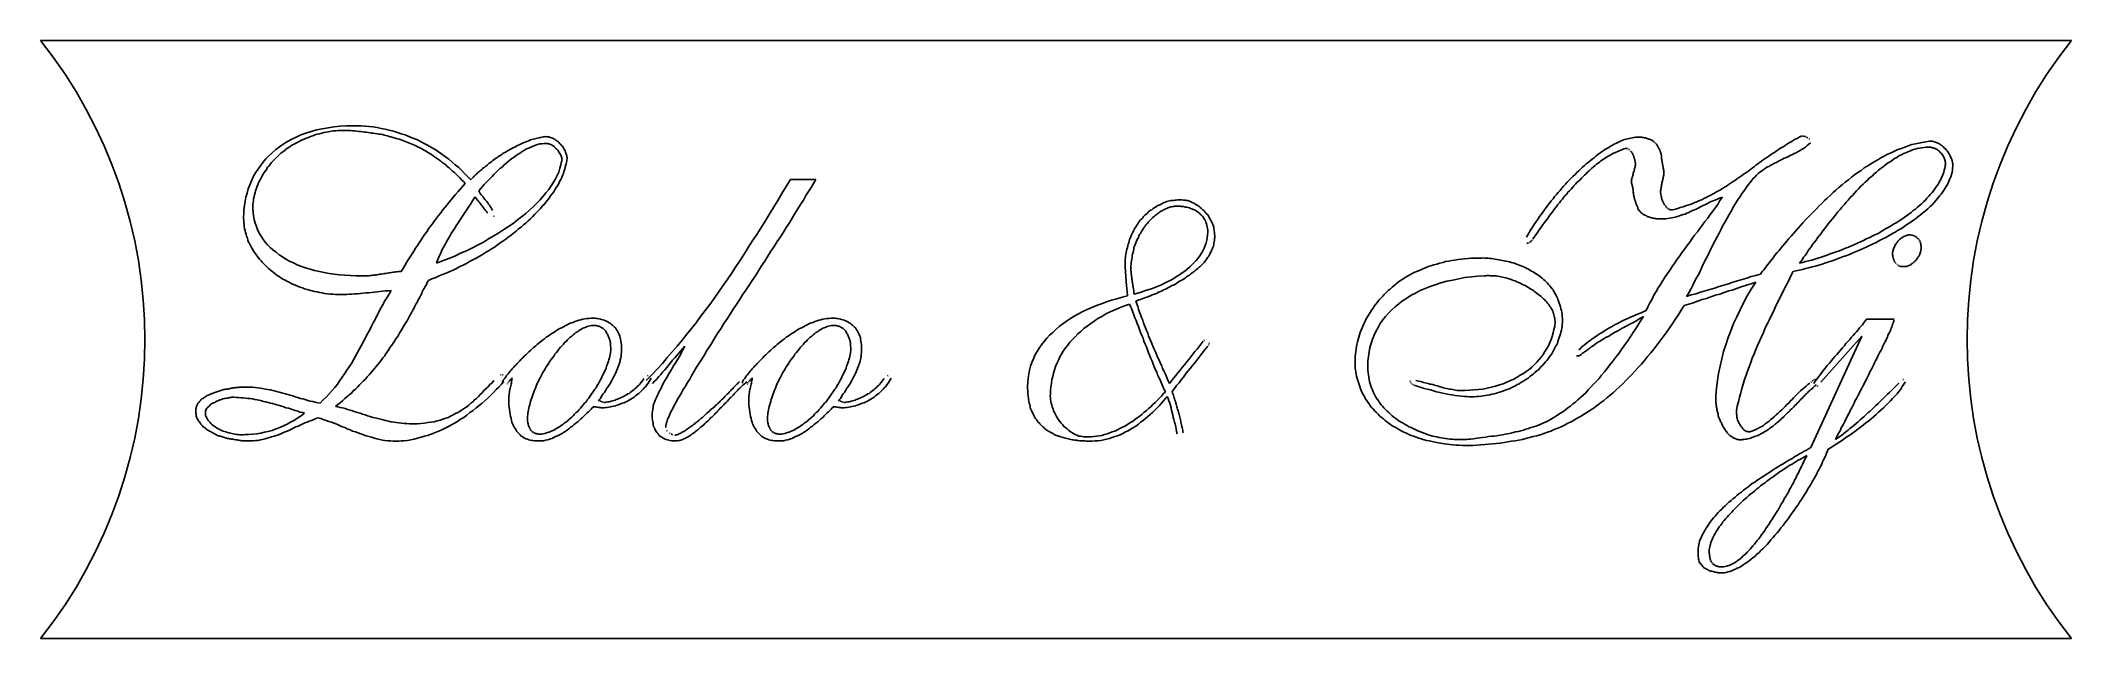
# Model space of a CAD drawing. Extents: x 0 to 382, y 0 to 113.
import ezdxf

# ---------------------------------------------------------------- set-up
doc = ezdxf.new("R2010")
doc.units = 0
doc.layers.get('0').update_dxf_attribs({"linetype": 'CONTINUOUS'})
doc.layers.add('default', color=7, linetype='CONTINUOUS')

msp = doc.modelspace()

# ---------------------------------------------------------------- linework, layer by layer
at = {"color": 0, "linetype": 'CONTINUOUS'}
for p, q in [((50.92664, 95.39064), (51.92276, 95.68362)), ((51.92276, 95.68362), (52.97744, 95.91798)), ((52.97744, 95.91798), (54.09074, 96.09378)), ((54.09074, 96.09378), (55.20398, 96.26952)), ((55.20398, 96.26952), (56.3759, 96.3867)), ((55.55558, 95.50782), (56.0243, 95.56638)), ((56.0243, 95.56638), (56.49308, 95.56638)), ((56.3759, 96.3867), (57.54776, 96.44532)), ((56.49308, 95.56638), (56.90324, 95.56638)), ((56.90324, 95.56638), (57.37196, 95.56638)), ((57.37196, 95.56638), (57.84074, 95.56638)), ((57.54776, 96.44532), (58.77824, 96.44532)), ((57.84074, 95.56638), (58.30946, 95.56638)), ((58.30946, 95.56638), (58.77824, 95.50782)), ((58.77824, 96.44532), (59.53994, 96.44532)), ((59.53994, 96.44532), (60.30164, 96.44532)), ((60.30164, 96.44532), (61.0634, 96.3867)), ((61.0634, 96.3867), (61.8251, 96.32814)), ((61.8251, 96.32814), (62.5868, 96.26952)), ((62.5868, 96.26952), (63.3485, 96.15234)), ((63.3485, 96.15234), (64.11026, 95.97654)), ((64.11026, 95.97654), (64.87196, 95.85936)), ((64.87196, 95.85936), (65.63366, 95.625)), ((65.63366, 95.625), (66.39542, 95.4492)), ((43.60244, 91.40628), (44.24696, 91.99218)), ((44.24696, 91.99218), (44.9501, 92.51952)), ((44.9501, 92.51952), (45.65324, 92.9883)), ((45.59462, 91.58202), (45.94616, 91.81638)), ((45.65324, 92.9883), (46.4735, 93.51564)), ((45.94616, 91.81638), (46.23914, 92.10936)), ((46.23914, 92.10936), (46.59074, 92.34378)), ((46.4735, 93.51564), (47.29382, 93.9258)), ((46.59074, 92.34378), (46.94228, 92.57814)), ((46.94228, 92.57814), (47.29382, 92.8125)), ((47.29382, 93.9258), (48.11414, 94.33596)), ((47.29382, 92.8125), (47.70398, 92.9883)), ((47.70398, 92.9883), (48.05558, 93.22266)), ((48.05558, 93.22266), (48.40712, 93.39846)), ((48.11414, 94.33596), (48.99308, 94.74612)), ((48.40712, 93.39846), (48.81728, 93.5742)), ((48.81728, 93.5742), (49.22744, 93.80862)), ((48.99308, 94.74612), (49.93058, 95.09766)), ((49.22744, 93.80862), (49.57898, 93.98436)), ((49.57898, 93.98436), (49.98914, 94.16016)), ((49.93058, 95.09766), (50.92664, 95.39064)), ((49.98914, 94.16016), (50.3993, 94.27734)), ((50.3993, 94.27734), (50.80946, 94.45314)), ((50.80946, 94.45314), (51.21962, 94.57032)), ((51.21962, 94.57032), (51.62978, 94.74612)), ((51.62978, 94.74612), (52.03994, 94.8633)), ((52.03994, 94.8633), (52.50866, 94.98048)), ((52.50866, 94.98048), (52.91882, 95.09766)), ((52.91882, 95.09766), (53.32898, 95.21484)), ((53.32898, 95.21484), (53.79776, 95.27346)), ((53.79776, 95.27346), (54.20792, 95.33202)), ((54.20792, 95.33202), (54.67664, 95.4492)), ((54.67664, 95.4492), (55.0868, 95.50782)), ((55.0868, 95.50782), (55.55558, 95.50782)), ((58.77824, 95.50782), (59.12978, 95.50782)), ((59.12978, 95.50782), (59.53994, 95.4492)), ((59.53994, 95.4492), (59.89148, 95.39064)), ((59.89148, 95.39064), (60.24308, 95.39064)), ((60.24308, 95.39064), (60.59462, 95.33202)), ((60.59462, 95.33202), (60.94616, 95.27346)), ((60.94616, 95.27346), (61.29776, 95.27346)), ((61.29776, 95.27346), (61.6493, 95.21484)), ((61.6493, 95.21484), (62.0009, 95.15628)), ((62.0009, 95.15628), (62.29382, 95.09766)), ((62.29382, 95.09766), (62.64542, 95.09766)), ((62.64542, 95.09766), (62.99696, 95.03904)), ((62.99696, 95.03904), (63.3485, 94.98048)), ((63.3485, 94.98048), (63.64148, 94.92186)), ((63.64148, 94.92186), (63.99308, 94.8633)), ((63.99308, 94.8633), (64.34462, 94.80468)), ((64.34462, 94.80468), (64.6376, 94.6875)), ((64.6376, 94.6875), (64.98914, 94.62888)), ((64.98914, 94.62888), (65.28212, 94.57032)), ((65.28212, 94.57032), (65.63366, 94.45314)), ((65.63366, 94.45314), (65.92664, 94.39452)), ((65.92664, 94.39452), (66.27824, 94.27734)), ((66.27824, 94.27734), (66.57116, 94.21878)), ((66.39542, 95.4492), (67.15712, 95.21484)), ((66.57116, 94.21878), (66.92276, 94.10154)), ((66.92276, 94.10154), (67.21574, 94.04298)), ((67.15712, 95.21484), (67.86026, 94.98048)), ((67.21574, 94.04298), (67.50866, 93.9258)), ((67.50866, 93.9258), (67.86026, 93.80862)), ((67.86026, 94.98048), (68.62196, 94.74612)), ((67.86026, 93.80862), (68.15324, 93.69138)), ((68.15324, 93.69138), (68.50478, 93.5742)), ((68.50478, 93.5742), (68.79776, 93.45702)), ((68.62196, 94.74612), (69.3251, 94.45314)), ((68.79776, 93.45702), (69.09074, 93.33984)), ((69.09074, 93.33984), (69.44228, 93.22266)), ((69.3251, 94.45314), (70.02824, 94.16016)), ((69.44228, 93.22266), (69.73526, 93.10548)), ((69.73526, 93.10548), (70.0868, 92.92968)), ((70.02824, 94.16016), (70.78994, 93.86718)), ((70.0868, 92.92968), (70.37978, 92.8125)), ((70.37978, 92.8125), (70.73132, 92.6367)), ((70.73132, 92.6367), (71.0243, 92.51952)), ((70.78994, 93.86718), (71.49308, 93.51564)), ((71.0243, 92.51952), (71.3759, 92.34378)), ((71.3759, 92.34378), (71.66882, 92.16798)), ((71.49308, 93.51564), (72.19616, 93.16404)), ((71.66882, 92.16798), (71.9618, 91.99218)), ((71.9618, 91.99218), (72.3134, 91.81638)), ((72.19616, 93.16404), (72.84074, 92.8125)), ((72.3134, 91.81638), (72.60632, 91.64064)), ((72.84074, 92.8125), (73.54382, 92.40234)), ((73.54382, 92.40234), (74.24696, 91.99218)), ((74.24696, 91.99218), (74.89148, 91.58202)), ((87.60632, 91.58202), (87.8993, 91.75782)), ((87.8993, 91.75782), (88.13366, 91.875)), ((88.13366, 91.875), (88.42664, 92.0508)), ((88.42664, 92.0508), (88.661, 92.22654)), ((88.661, 92.22654), (88.95398, 92.34378)), ((88.95398, 92.34378), (89.24696, 92.46096)), ((89.24696, 92.46096), (89.48132, 92.6367)), ((89.48132, 92.6367), (89.7743, 92.75388)), ((89.7743, 92.75388), (90.06728, 92.87112)), ((90.06728, 92.87112), (90.30164, 92.9883)), ((90.30164, 92.9883), (90.59462, 93.16404)), ((90.59462, 93.16404), (90.8876, 93.28128)), ((90.65324, 91.64064), (91.0634, 91.875)), ((90.8876, 93.28128), (91.12196, 93.39846)), ((91.0634, 91.875), (91.4735, 92.10936)), ((91.12196, 93.39846), (91.41494, 93.45702)), ((91.41494, 93.45702), (91.70792, 93.5742)), ((91.4735, 92.10936), (91.88366, 92.28516)), ((91.70792, 93.5742), (91.94228, 93.69138)), ((91.88366, 92.28516), (92.29382, 92.46096)), ((91.94228, 93.69138), (92.23526, 93.80862)), ((92.23526, 93.80862), (92.46962, 93.86718)), ((92.29382, 92.46096), (92.70398, 92.6367)), ((92.46962, 93.86718), (92.7626, 93.98436)), ((92.70398, 92.6367), (93.11414, 92.8125)), ((92.7626, 93.98436), (92.99696, 94.04298)), ((92.99696, 94.04298), (93.28994, 94.10154)), ((93.11414, 92.8125), (93.5243, 92.92968)), ((93.28994, 94.10154), (93.5243, 94.16016)), ((93.5243, 94.16016), (93.81728, 94.21878)), ((93.5243, 92.92968), (93.93446, 93.04686)), ((93.81728, 94.21878), (94.05164, 94.27734)), ((93.93446, 93.04686), (94.34462, 93.10548)), ((94.05164, 94.27734), (94.34462, 94.33596)), ((94.34462, 94.33596), (94.57898, 94.39452)), ((94.34462, 93.10548), (94.75478, 93.16404)), ((94.57898, 94.39452), (94.8134, 94.39452)), ((94.75478, 93.16404), (94.93058, 93.16404)), ((94.8134, 94.39452), (95.10632, 94.45314)), ((94.93058, 93.16404), (95.10632, 93.16404)), ((95.10632, 94.45314), (95.28212, 94.39452)), ((95.10632, 93.16404), (95.2235, 93.16404)), ((95.2235, 93.16404), (95.3993, 93.16404)), ((95.28212, 94.39452), (95.45792, 94.39452)), ((95.3993, 93.16404), (95.5751, 93.10548)), ((95.45792, 94.39452), (95.63366, 94.39452)), ((95.5751, 93.10548), (95.69228, 93.04686)), ((95.63366, 94.39452), (95.80946, 94.33596)), ((95.69228, 93.04686), (95.86808, 92.9883)), ((95.80946, 94.33596), (95.98526, 94.27734)), ((95.86808, 92.9883), (96.04382, 92.92968)), ((95.98526, 94.27734), (96.161, 94.21878)), ((96.04382, 92.92968), (96.161, 92.87112)), ((96.161, 94.21878), (96.3368, 94.16016)), ((96.161, 92.87112), (96.3368, 92.75388)), ((96.3368, 94.16016), (96.5126, 94.10154)), ((96.3368, 92.75388), (96.45398, 92.69532)), ((96.45398, 92.69532), (96.62978, 92.57814)), ((96.5126, 94.10154), (96.6884, 93.98436)), ((96.62978, 92.57814), (96.74696, 92.46096)), ((96.6884, 93.98436), (96.86414, 93.86718)), ((96.74696, 92.46096), (96.86414, 92.34378)), ((96.86414, 93.86718), (96.98132, 93.75)), ((96.86414, 92.34378), (96.98132, 92.22654)), ((96.98132, 93.75), (97.15712, 93.63282)), ((96.98132, 92.22654), (97.0985, 92.10936)), ((97.0985, 92.10936), (97.21574, 91.99218)), ((97.15712, 93.63282), (97.33292, 93.51564)), ((97.21574, 91.99218), (97.33292, 91.875)), ((97.33292, 93.51564), (97.50866, 93.39846)), ((97.33292, 91.875), (97.4501, 91.6992)), ((97.50866, 93.39846), (97.6259, 93.22266)), ((97.6259, 93.22266), (97.80164, 93.10548)), ((97.80164, 93.10548), (97.91882, 92.92968)), ((97.91882, 92.92968), (98.036, 92.75388)), ((98.036, 92.75388), (98.2118, 92.6367)), ((98.2118, 92.6367), (98.32898, 92.46096)), ((98.32898, 92.46096), (98.44616, 92.28516)), ((98.44616, 92.28516), (98.50478, 92.10936)), ((98.50478, 92.10936), (98.62196, 91.93362)), ((98.62196, 91.93362), (98.73914, 91.75782)), ((98.73914, 91.75782), (98.79776, 91.52346)), ((293.73914, 91.52346), (294.09074, 91.75782)), ((294.09074, 91.75782), (294.44228, 91.99218)), ((294.44228, 91.99218), (294.79382, 92.22654)), ((294.79382, 92.22654), (295.14542, 92.40234)), ((295.14542, 92.40234), (295.49696, 92.6367)), ((295.49696, 92.6367), (295.8485, 92.8125)), ((295.8485, 92.8125), (296.14148, 92.9883)), ((296.14148, 92.9883), (296.49308, 93.16404)), ((296.49308, 93.16404), (296.84462, 93.33984)), ((296.84462, 93.33984), (297.1376, 93.45702)), ((297.1376, 91.75782), (296.84462, 91.64064)), ((297.1376, 93.45702), (297.48914, 93.63282)), ((297.43058, 91.875), (297.1376, 91.75782)), ((297.7235, 91.99218), (297.43058, 91.875)), ((297.48914, 93.63282), (297.78212, 93.75)), ((298.01648, 92.10936), (297.7235, 91.99218)), ((297.78212, 93.75), (298.13366, 93.86718)), ((298.2509, 92.16798), (298.01648, 92.10936)), ((298.13366, 93.86718), (298.42664, 93.9258)), ((298.36808, 92.16798), (298.2509, 92.16798)), ((298.42664, 93.9258), (298.71962, 94.04298)), ((298.54382, 92.16798), (298.42664, 92.16798)), ((298.661, 92.16798), (298.54382, 92.16798)), ((298.71962, 94.04298), (299.0126, 94.10154)), ((298.89542, 92.0508), (298.77824, 92.10936)), ((299.07116, 91.93362), (298.95398, 91.99218)), ((299.0126, 94.10154), (299.30558, 94.16016)), ((299.30558, 91.64064), (299.24696, 91.75782)), ((299.30558, 94.16016), (299.5985, 94.21878)), ((299.5985, 94.21878), (299.89148, 94.27734)), ((299.89148, 94.27734), (300.18446, 94.33596)), ((300.18446, 94.33596), (300.47744, 94.33596)), ((300.47744, 94.33596), (300.65324, 94.33596)), ((300.65324, 94.33596), (300.8876, 94.33596)), ((300.8876, 94.33596), (301.12196, 94.33596)), ((301.12196, 94.33596), (301.29776, 94.33596)), ((301.29776, 94.33596), (301.53212, 94.27734)), ((301.53212, 94.27734), (301.70792, 94.27734)), ((301.70792, 94.27734), (301.88366, 94.21878)), ((301.88366, 94.21878), (302.05946, 94.21878)), ((302.05946, 94.21878), (302.23526, 94.16016)), ((302.23526, 94.16016), (302.35244, 94.10154)), ((302.35244, 94.10154), (302.52824, 94.04298)), ((302.52824, 94.04298), (302.70398, 93.98436)), ((302.70398, 93.98436), (302.82116, 93.9258)), ((302.82116, 93.9258), (302.9384, 93.86718)), ((302.9384, 93.86718), (303.11414, 93.80862)), ((303.11414, 93.80862), (303.23132, 93.75)), ((303.23132, 93.75), (303.3485, 93.69138)), ((303.3485, 93.69138), (303.46574, 93.63282)), ((303.46574, 93.63282), (303.58292, 93.51564)), ((303.58292, 93.51564), (303.7001, 93.45702)), ((303.75866, 93.39846), (303.8759, 93.28128)), ((303.93446, 93.22266), (304.05164, 93.10548)), ((304.05164, 93.10548), (304.11026, 92.9883)), ((304.11026, 92.9883), (304.16882, 92.87112)), ((304.16882, 92.87112), (304.286, 92.8125)), ((304.286, 92.8125), (304.34462, 92.69532)), ((304.34462, 92.69532), (304.40324, 92.57814)), ((304.40324, 92.57814), (304.4618, 92.46096)), ((304.4618, 92.46096), (304.52042, 92.34378)), ((304.52042, 92.34378), (304.57898, 92.22654)), ((304.57898, 92.22654), (304.6376, 92.10936)), ((304.6376, 92.10936), (304.69616, 91.99218)), ((304.69616, 91.99218), (304.75478, 91.875)), ((304.75478, 91.875), (304.8134, 91.75782)), ((304.8134, 91.75782), (304.8134, 91.64064)), ((326.66882, 91.6992), (327.02042, 91.93362)), ((327.02042, 91.93362), (327.37196, 92.16798)), ((327.37196, 92.16798), (327.7235, 92.40234)), ((327.7235, 92.40234), (328.0751, 92.57814)), ((328.0751, 92.57814), (328.42664, 92.8125)), ((328.42664, 92.8125), (328.77824, 93.04686)), ((328.77824, 93.04686), (329.12978, 93.28128)), ((329.12978, 93.28128), (329.48132, 93.45702)), ((329.48132, 93.45702), (329.83292, 93.69138)), ((329.83292, 93.69138), (330.24308, 93.9258)), ((330.24308, 93.9258), (330.59462, 94.10154)), ((330.59462, 94.10154), (331.00478, 94.33596)), ((331.18058, 91.81638), (330.82898, 91.64064)), ((331.00478, 94.33596), (331.35632, 94.5117)), ((331.53212, 92.0508), (331.18058, 91.81638)), ((331.35632, 94.5117), (331.4735, 94.5117)), ((331.8251, 92.22654), (331.53212, 92.0508)), ((331.59074, 94.5117), (331.70792, 94.5117)), ((331.76648, 94.5117), (331.88366, 94.5117)), ((332.17664, 92.46096), (331.8251, 92.22654)), ((331.94228, 94.5117), (332.05946, 94.45314)), ((332.11808, 94.45314), (332.23526, 94.39452)), ((332.46962, 92.75388), (332.17664, 92.46096)), ((332.35244, 94.33596), (332.46962, 94.27734)), ((332.82116, 92.9883), (332.46962, 92.75388)), ((332.52824, 94.21878), (332.64542, 94.21878)), ((332.82116, 94.04298), (332.9384, 93.98436)), ((333.11414, 93.28128), (332.82116, 92.9883)), ((348.93446, 91.6992), (349.57898, 91.99218)), ((349.57898, 91.99218), (350.2235, 92.22654)), ((350.2235, 92.22654), (350.86808, 92.46096)), ((350.86808, 92.46096), (351.5126, 92.69532)), ((351.45398, 91.58202), (351.92276, 91.75782)), ((351.5126, 92.69532), (352.21574, 92.92968)), ((351.92276, 91.75782), (352.33292, 91.93362)), ((352.21574, 92.92968), (352.86026, 93.10548)), ((352.33292, 91.93362), (352.74308, 92.0508)), ((352.74308, 92.0508), (353.2118, 92.16798)), ((352.86026, 93.10548), (353.50478, 93.22266)), ((353.2118, 92.16798), (353.62196, 92.28516)), ((353.50478, 93.22266), (354.1493, 93.33984)), ((353.62196, 92.28516), (354.03212, 92.34378)), ((354.03212, 92.34378), (354.5009, 92.40234)), ((354.1493, 93.33984), (354.85244, 93.45702)), ((354.5009, 92.40234), (354.911, 92.46096)), ((354.85244, 93.45702), (355.49696, 93.5742)), ((354.911, 92.46096), (355.32116, 92.46096)), ((355.32116, 92.46096), (355.49696, 92.46096)), ((355.49696, 93.5742), (355.67276, 93.5742)), ((355.49696, 92.46096), (355.61414, 92.46096)), ((355.61414, 92.46096), (355.78994, 92.46096)), ((355.67276, 93.5742), (355.8485, 93.5742)), ((355.78994, 92.46096), (355.90712, 92.40234)), ((355.8485, 93.5742), (356.0243, 93.5742)), ((355.90712, 92.40234), (356.08292, 92.34378)), ((356.0243, 93.5742), (356.2001, 93.51564)), ((356.08292, 92.34378), (356.2001, 92.34378)), ((356.2001, 93.51564), (356.43446, 93.45702)), ((356.2001, 92.34378), (356.3759, 92.28516)), ((356.3759, 92.28516), (356.49308, 92.22654)), ((356.43446, 93.45702), (356.61026, 93.39846)), ((356.49308, 92.22654), (356.66882, 92.10936)), ((356.61026, 93.39846), (356.786, 93.33984)), ((356.66882, 92.10936), (356.84462, 92.0508)), ((356.786, 93.33984), (356.9618, 93.28128)), ((356.84462, 92.0508), (356.9618, 91.99218)), ((356.9618, 93.28128), (357.19616, 93.16404)), ((356.9618, 91.99218), (357.07898, 91.875)), ((357.07898, 91.875), (357.25478, 91.75782)), ((357.19616, 93.16404), (357.37196, 93.04686)), ((357.25478, 91.75782), (357.37196, 91.64064)), ((357.37196, 93.04686), (357.54776, 92.92968)), ((357.54776, 92.92968), (357.7235, 92.8125)), ((357.7235, 92.8125), (357.8993, 92.69532)), ((357.8993, 92.69532), (358.0751, 92.51952)), ((358.0751, 92.51952), (358.2509, 92.40234)), ((358.2509, 92.40234), (358.36808, 92.22654)), ((358.36808, 92.22654), (358.54382, 92.10936)), ((358.54382, 92.10936), (358.661, 91.93362)), ((358.661, 91.93362), (358.8368, 91.75782)), ((358.8368, 91.75782), (358.95398, 91.58202)), ((40.4384, 87.59766), (40.90712, 88.24218)), ((40.90712, 88.24218), (41.3759, 88.94532)), ((41.3759, 88.94532), (41.84462, 89.58984)), ((41.84462, 89.58984), (42.37196, 90.23436)), ((42.07898, 87.65628), (42.3134, 88.00782)), ((42.3134, 88.00782), (42.54776, 88.3008)), ((42.37196, 90.23436), (42.95792, 90.82032)), ((42.54776, 88.3008), (42.7235, 88.65234)), ((42.7235, 88.65234), (43.01648, 88.94532)), ((42.95792, 90.82032), (43.60244, 91.40628)), ((43.01648, 88.94532), (43.2509, 89.29686)), ((43.2509, 89.29686), (43.48526, 89.58984)), ((43.48526, 89.58984), (43.77824, 89.88282)), ((43.77824, 89.88282), (44.07116, 90.1758)), ((44.07116, 90.1758), (44.36414, 90.46878)), ((44.36414, 90.46878), (44.65712, 90.7617)), ((44.65712, 90.7617), (44.9501, 91.05468)), ((44.9501, 91.05468), (45.24308, 91.28904)), ((45.24308, 91.28904), (45.59462, 91.58202)), ((72.60632, 91.64064), (72.8993, 91.46484)), ((72.8993, 91.46484), (73.2509, 91.23048)), ((73.2509, 91.23048), (73.54382, 91.05468)), ((73.54382, 91.05468), (73.89542, 90.82032)), ((73.89542, 90.82032), (74.24696, 90.58596)), ((74.24696, 90.58596), (74.53994, 90.35154)), ((74.53994, 90.35154), (74.89148, 90.11718)), ((74.89148, 91.58202), (75.536, 91.1133)), ((74.89148, 90.11718), (75.24308, 89.88282)), ((75.24308, 89.88282), (75.536, 89.64846)), ((75.536, 91.1133), (76.18058, 90.64452)), ((75.536, 89.64846), (75.8876, 89.35548)), ((75.8876, 89.35548), (76.23914, 89.12112)), ((76.18058, 90.64452), (76.8251, 90.1758)), ((76.23914, 89.12112), (76.53212, 88.82814)), ((76.53212, 88.82814), (76.88366, 88.53516)), ((76.8251, 90.1758), (77.46962, 89.64846)), ((76.88366, 88.53516), (77.23526, 88.24218)), ((77.23526, 88.24218), (77.52824, 87.9492)), ((77.46962, 89.64846), (78.05558, 89.12112)), ((77.52824, 87.9492), (77.87978, 87.65628)), ((78.05558, 89.12112), (78.7001, 88.59378)), ((78.7001, 88.59378), (79.286, 88.06638)), ((79.286, 88.06638), (79.8134, 87.48048)), ((82.50866, 87.83202), (82.68446, 87.9492)), ((82.68446, 87.9492), (82.86026, 88.125)), ((82.86026, 88.125), (83.036, 88.24218)), ((83.036, 88.24218), (83.2118, 88.41798)), ((83.2118, 88.41798), (83.3876, 88.59378)), ((83.3876, 88.59378), (83.62196, 88.71096)), ((83.62196, 88.71096), (83.79776, 88.8867)), ((83.79776, 88.8867), (84.03212, 89.0625)), ((84.03212, 89.0625), (84.20792, 89.2383)), ((84.20792, 89.2383), (84.44228, 89.41404)), ((84.44228, 89.41404), (84.67664, 89.58984)), ((84.67664, 89.58984), (84.911, 89.76564)), ((84.911, 89.76564), (85.14542, 89.94138)), ((85.14542, 89.94138), (85.37978, 90.11718)), ((85.37978, 90.11718), (85.61414, 90.29298)), ((85.61414, 90.29298), (85.8485, 90.46878)), ((85.73132, 87.71484), (86.08292, 88.06638)), ((85.8485, 90.46878), (86.08292, 90.64452)), ((86.08292, 90.64452), (86.31728, 90.7617)), ((86.08292, 88.06638), (86.43446, 88.41798)), ((86.31728, 90.7617), (86.61026, 90.9375)), ((86.43446, 88.41798), (86.84462, 88.71096)), ((86.61026, 90.9375), (86.84462, 91.1133)), ((86.84462, 91.1133), (87.07898, 91.28904)), ((86.84462, 88.71096), (87.19616, 89.0625)), ((87.07898, 91.28904), (87.37196, 91.46484)), ((87.19616, 89.0625), (87.60632, 89.41404)), ((87.37196, 91.46484), (87.60632, 91.58202)), ((87.60632, 89.41404), (87.95792, 89.70702)), ((87.95792, 89.70702), (88.30946, 90)), ((88.30946, 90), (88.71962, 90.29298)), ((88.71962, 90.29298), (89.12978, 90.58596)), ((89.12978, 90.58596), (89.48132, 90.87888)), ((89.48132, 90.87888), (89.89148, 91.1133)), ((89.89148, 91.1133), (90.30164, 91.40628)), ((90.30164, 91.40628), (90.65324, 91.64064)), ((97.4501, 91.6992), (97.56728, 91.58202)), ((97.74308, 88.47654), (97.50866, 87.77346)), ((97.56728, 91.58202), (97.6259, 91.40628)), ((97.6259, 91.40628), (97.74308, 91.28904)), ((97.74308, 91.28904), (97.80164, 91.1133)), ((97.91882, 89.12112), (97.74308, 88.47654)), ((97.80164, 91.1133), (97.91882, 90.9375)), ((97.91882, 90.9375), (97.97744, 90.7617)), ((98.036, 89.76564), (97.91882, 89.12112)), ((97.97744, 90.7617), (98.036, 90.64452)), ((98.036, 90.64452), (98.09462, 90.46878)), ((98.09462, 89.88282), (98.036, 89.76564)), ((98.09462, 90.46878), (98.09462, 90.29298)), ((98.09462, 90.29298), (98.09462, 90.1758)), ((98.09462, 90.1758), (98.09462, 90)), ((98.09462, 90), (98.09462, 89.88282)), ((98.62196, 88.18362), (98.50478, 87.83202)), ((98.73914, 88.59378), (98.62196, 88.18362)), ((98.79776, 88.94532), (98.73914, 88.59378)), ((98.79776, 91.52346), (98.85632, 91.34766)), ((98.91494, 89.29686), (98.79776, 88.94532)), ((98.85632, 91.34766), (98.91494, 91.17186)), ((98.91494, 91.17186), (98.9735, 90.99612)), ((98.9735, 89.58984), (98.91494, 89.29686)), ((98.9735, 90.99612), (99.03212, 90.82032)), ((99.03212, 89.94138), (98.9735, 89.58984)), ((99.03212, 90.82032), (99.03212, 90.64452)), ((99.03212, 90.64452), (99.09074, 90.46878)), ((99.09074, 90.29298), (99.03212, 89.94138)), ((99.09074, 90.46878), (99.09074, 90.29298)), ((289.16882, 87.65628), (289.52042, 88.00782)), ((289.52042, 88.00782), (289.87196, 88.35936)), ((289.87196, 88.35936), (290.2235, 88.65234)), ((290.2235, 88.65234), (290.5751, 89.00388)), ((290.5751, 89.00388), (290.92664, 89.29686)), ((290.92664, 89.29686), (291.27824, 89.58984)), ((291.45398, 88.00782), (291.161, 87.71484)), ((291.27824, 89.58984), (291.62978, 89.88282)), ((291.6884, 88.24218), (291.45398, 88.00782)), ((291.62978, 89.88282), (292.03994, 90.1758)), ((291.98132, 88.47654), (291.6884, 88.24218)), ((292.2743, 88.76952), (291.98132, 88.47654)), ((292.03994, 90.1758), (292.39148, 90.46878)), ((292.56728, 89.00388), (292.2743, 88.76952)), ((292.39148, 90.46878), (292.74308, 90.7617)), ((292.86026, 89.2383), (292.56728, 89.00388)), ((292.74308, 90.7617), (293.09462, 91.05468)), ((293.15324, 89.41404), (292.86026, 89.2383)), ((293.09462, 91.05468), (293.44616, 91.28904)), ((293.3876, 89.64846), (293.15324, 89.41404)), ((293.68058, 89.88282), (293.3876, 89.64846)), ((293.44616, 91.28904), (293.73914, 91.52346)), ((293.9735, 90.05862), (293.68058, 89.88282)), ((294.26648, 90.23436), (293.9735, 90.05862)), ((294.55946, 90.46878), (294.26648, 90.23436)), ((294.85244, 90.64452), (294.55946, 90.46878)), ((295.14542, 90.82032), (294.85244, 90.64452)), ((295.4384, 90.9375), (295.14542, 90.82032)), ((295.73132, 91.1133), (295.4384, 90.9375)), ((296.0243, 91.28904), (295.73132, 91.1133)), ((296.31728, 91.40628), (296.0243, 91.28904)), ((296.55164, 91.52346), (296.31728, 91.40628)), ((296.84462, 91.64064), (296.55164, 91.52346)), ((299.48132, 91.52346), (299.36414, 91.58202)), ((299.53994, 91.40628), (299.48132, 91.52346)), ((299.5985, 91.23048), (299.5985, 91.34766)), ((299.65712, 91.1133), (299.5985, 91.23048)), ((299.7743, 90.9375), (299.71574, 91.05468)), ((299.83292, 90.82032), (299.7743, 90.9375)), ((299.89148, 90.70314), (299.83292, 90.82032)), ((299.89148, 90.58596), (299.89148, 90.70314)), ((299.9501, 90.46878), (299.89148, 90.58596)), ((299.89148, 87.83202), (299.9501, 87.9492)), ((299.9501, 90.35154), (299.9501, 90.46878)), ((300.00866, 90.23436), (299.9501, 90.35154)), ((299.9501, 88.125), (300.00866, 88.24218)), ((299.9501, 87.9492), (299.9501, 88.125)), ((300.00866, 88.41798), (300.06728, 88.53516)), ((300.00866, 88.24218), (300.00866, 88.41798)), ((300.06728, 90.05862), (300.06728, 90.1758)), ((300.06728, 89.94138), (300.06728, 90.05862)), ((300.1259, 89.8242), (300.06728, 89.94138)), ((300.06728, 88.53516), (300.1259, 88.71096)), ((300.1259, 89.64846), (300.1259, 89.76564)), ((300.18446, 89.47266), (300.1259, 89.64846)), ((300.1259, 88.94532), (300.18446, 89.12112)), ((300.1259, 88.82814), (300.1259, 88.94532)), ((300.1259, 88.71096), (300.1259, 88.82814)), ((300.18446, 89.35548), (300.18446, 89.47266)), ((300.18446, 89.2383), (300.18446, 89.35548)), ((300.18446, 89.12112), (300.18446, 89.2383)), ((304.8134, 91.64064), (304.87196, 91.52346)), ((304.87196, 91.52346), (304.93058, 91.40628)), ((304.93058, 91.40628), (304.93058, 91.28904)), ((304.93058, 91.28904), (304.98914, 91.1133)), ((304.98914, 91.1133), (304.98914, 90.99612)), ((304.98914, 90.99612), (305.04776, 90.87888)), ((305.04776, 90.87888), (305.04776, 90.7617)), ((305.04776, 90.7617), (305.04776, 90.64452)), ((305.04776, 90.64452), (305.10632, 90.52734)), ((305.10632, 90.52734), (305.10632, 90.35154)), ((305.10632, 90.35154), (305.10632, 90.23436)), ((305.10632, 90.23436), (305.16494, 90.11718)), ((305.16494, 90.11718), (305.16494, 90)), ((305.16494, 90), (305.16494, 89.88282)), ((305.16494, 89.88282), (305.2235, 89.76564)), ((305.2235, 89.76564), (305.2235, 89.64846)), ((305.2235, 89.64846), (305.2235, 89.53128)), ((305.2235, 89.53128), (305.28212, 89.41404)), ((305.28212, 89.41404), (305.28212, 89.29686)), ((305.28212, 89.29686), (305.28212, 89.17968)), ((305.28212, 89.17968), (305.34074, 89.0625)), ((305.34074, 89.0625), (305.34074, 88.94532)), ((305.34074, 88.94532), (305.34074, 88.82814)), ((305.34074, 88.82814), (305.3993, 88.71096)), ((305.3993, 88.71096), (305.3993, 88.59378)), ((305.3993, 88.59378), (305.3993, 88.47654)), ((305.3993, 88.47654), (305.45792, 88.35936)), ((305.45792, 88.35936), (305.45792, 88.18362)), ((305.45792, 88.18362), (305.51648, 88.00782)), ((305.51648, 88.00782), (305.51648, 87.89064)), ((321.161, 87.77346), (321.5126, 88.00782)), ((321.5126, 88.00782), (321.86414, 88.3008)), ((321.86414, 88.3008), (322.21574, 88.53516)), ((322.21574, 88.53516), (322.50866, 88.76952)), ((322.50866, 88.76952), (322.86026, 89.0625)), ((322.86026, 89.0625), (323.2118, 89.29686)), ((323.2118, 89.29686), (323.50478, 89.53128)), ((323.50478, 89.53128), (323.85632, 89.76564)), ((323.91494, 87.9492), (323.5634, 87.71484)), ((323.85632, 89.76564), (324.20792, 90.05862)), ((324.20792, 88.18362), (323.91494, 87.9492)), ((324.20792, 90.05862), (324.55946, 90.29298)), ((324.55946, 88.41798), (324.20792, 88.18362)), ((324.55946, 90.29298), (324.911, 90.52734)), ((324.911, 88.65234), (324.55946, 88.41798)), ((324.911, 90.52734), (325.2626, 90.7617)), ((325.2626, 88.82814), (324.911, 88.65234)), ((325.2626, 90.7617), (325.61414, 90.99612)), ((325.67276, 89.0625), (325.2626, 88.82814)), ((325.61414, 90.99612), (325.96574, 91.23048)), ((326.0243, 89.2383), (325.67276, 89.0625)), ((325.96574, 91.23048), (326.31728, 91.46484)), ((326.3759, 89.41404), (326.0243, 89.2383)), ((326.31728, 91.46484), (326.66882, 91.6992)), ((326.72744, 89.58984), (326.3759, 89.41404)), ((327.07898, 89.8242), (326.72744, 89.58984)), ((327.48914, 90), (327.07898, 89.8242)), ((327.84074, 90.1758), (327.48914, 90)), ((328.19228, 90.35154), (327.84074, 90.1758)), ((328.60244, 90.52734), (328.19228, 90.35154)), ((328.95398, 90.70314), (328.60244, 90.52734)), ((329.30558, 90.87888), (328.95398, 90.70314)), ((329.71574, 91.05468), (329.30558, 90.87888)), ((330.06728, 91.23048), (329.71574, 91.05468)), ((330.41882, 91.40628), (330.06728, 91.23048)), ((330.82898, 91.64064), (330.41882, 91.40628)), ((342.02042, 87.65628), (342.66494, 88.06638)), ((342.66494, 88.06638), (343.2509, 88.53516)), ((343.2509, 88.53516), (343.89542, 88.94532)), ((343.89542, 88.94532), (344.48132, 89.29686)), ((344.48132, 89.29686), (345.1259, 89.70702)), ((345.1259, 89.70702), (345.77042, 90.05862)), ((345.536, 87.77346), (345.94616, 88.125)), ((345.77042, 90.05862), (346.35632, 90.41016)), ((345.94616, 88.125), (346.41494, 88.47654)), ((346.35632, 90.41016), (347.0009, 90.7617)), ((346.41494, 88.47654), (346.8251, 88.76952)), ((346.8251, 88.76952), (347.23526, 89.12112)), ((347.0009, 90.7617), (347.64542, 91.1133)), ((347.23526, 89.12112), (347.64542, 89.41404)), ((347.64542, 91.1133), (348.28994, 91.40628)), ((347.64542, 89.41404), (348.11414, 89.70702)), ((348.11414, 89.70702), (348.5243, 90)), ((348.28994, 91.40628), (348.93446, 91.6992)), ((348.5243, 90), (348.93446, 90.29298)), ((348.93446, 90.29298), (349.34462, 90.52734)), ((349.34462, 90.52734), (349.75478, 90.82032)), ((349.75478, 90.82032), (350.2235, 90.99612)), ((350.2235, 90.99612), (350.63366, 91.23048)), ((350.63366, 91.23048), (351.04382, 91.40628)), ((351.04382, 91.40628), (351.45398, 91.58202)), ((357.37196, 91.64064), (357.48914, 91.52346)), ((357.48914, 91.52346), (357.60632, 91.40628)), ((357.60632, 91.40628), (357.7235, 91.28904)), ((357.7235, 91.28904), (357.84074, 91.17186)), ((357.84074, 91.17186), (357.95792, 90.99612)), ((357.95792, 90.99612), (358.01648, 90.87888)), ((358.01648, 90.87888), (358.13366, 90.70314)), ((358.13366, 90.70314), (358.19228, 90.58596)), ((358.19228, 90.58596), (358.30946, 90.41016)), ((358.30946, 88.125), (358.19228, 87.77346)), ((358.30946, 90.41016), (358.36808, 90.23436)), ((358.42664, 88.47654), (358.30946, 88.125)), ((358.36808, 90.23436), (358.42664, 90.05862)), ((358.42664, 90.05862), (358.48526, 89.88282)), ((358.48526, 88.82814), (358.42664, 88.47654)), ((358.48526, 89.88282), (358.48526, 89.70702)), ((358.48526, 89.70702), (358.54382, 89.53128)), ((358.54382, 89.17968), (358.48526, 89.00388)), ((358.48526, 89.00388), (358.48526, 88.82814)), ((358.54382, 89.53128), (358.54382, 89.35548)), ((358.54382, 89.35548), (358.54382, 89.17968)), ((358.95398, 91.58202), (359.07116, 91.40628)), ((359.07116, 91.40628), (359.1884, 91.23048)), ((359.1884, 91.23048), (359.30558, 91.05468)), ((359.30558, 91.05468), (359.42276, 90.82032)), ((359.42276, 90.82032), (359.48132, 90.64452)), ((359.48132, 90.64452), (359.5985, 90.46878)), ((359.5985, 90.46878), (359.65712, 90.23436)), ((359.65712, 90.23436), (359.71574, 90.05862)), ((359.71574, 90.05862), (359.7743, 89.88282)), ((359.7743, 89.88282), (359.83292, 89.64846)), ((359.83292, 88.06638), (359.7743, 87.71484)), ((359.83292, 89.64846), (359.83292, 89.47266)), ((359.83292, 89.47266), (359.89148, 89.29686)), ((359.89148, 88.8867), (359.83292, 88.47654)), ((359.83292, 88.47654), (359.83292, 88.06638)), ((359.89148, 89.29686), (359.89148, 88.8867)), ((38.85632, 83.78904), (39.09074, 84.60936)), ((39.09074, 84.60936), (39.38366, 85.37112)), ((39.38366, 85.37112), (39.67664, 86.13282)), ((39.67664, 86.13282), (40.02824, 86.83596)), ((40.02824, 86.83596), (40.4384, 87.59766)), ((40.37978, 83.84766), (40.4384, 84.1992)), ((40.4384, 84.1992), (40.55558, 84.5508)), ((40.55558, 84.5508), (40.67276, 84.90234)), ((40.67276, 84.90234), (40.8485, 85.25388)), ((40.8485, 85.25388), (40.96574, 85.60548)), ((40.96574, 85.60548), (41.14148, 85.95702)), ((41.14148, 85.95702), (41.31728, 86.30862)), ((41.31728, 86.30862), (41.49308, 86.66016)), ((41.49308, 86.66016), (41.66882, 87.0117)), ((41.66882, 87.0117), (41.84462, 87.30468)), ((41.84462, 87.30468), (42.07898, 87.65628)), ((77.87978, 87.65628), (78.23132, 87.3633)), ((78.23132, 87.3633), (78.58292, 87.0117)), ((78.58292, 87.0117), (78.8759, 86.66016)), ((79.05164, 84.60936), (78.58292, 84.08202)), ((78.8759, 86.66016), (79.22744, 86.30862)), ((79.4618, 85.07814), (79.05164, 84.60936)), ((79.22744, 86.30862), (79.57898, 85.95702)), ((79.93058, 85.60548), (79.4618, 85.07814)), ((79.57898, 85.95702), (79.93058, 85.60548)), ((79.8134, 87.48048), (80.3993, 86.89452)), ((80.3993, 86.89452), (80.98526, 86.30862)), ((81.04382, 86.36718), (81.10244, 86.48436)), ((81.161, 86.54298), (81.27824, 86.66016)), ((81.27824, 86.66016), (81.39542, 86.77734)), ((81.39542, 86.77734), (81.5126, 86.89452)), ((81.5126, 86.89452), (81.62978, 87.0117)), ((81.62978, 87.0117), (81.74696, 87.12888)), ((81.74696, 87.12888), (81.86414, 87.24612)), ((81.86414, 87.24612), (82.03994, 87.3633)), ((82.03994, 87.3633), (82.15712, 87.53904)), ((82.15712, 87.53904), (82.33292, 87.65628)), ((82.33292, 87.65628), (82.50866, 87.83202)), ((82.4501, 84.1992), (82.80164, 84.60936)), ((82.6259, 83.96484), (82.4501, 84.1992)), ((82.80164, 84.60936), (83.15324, 85.01952)), ((83.15324, 85.01952), (83.50478, 85.42968)), ((83.50478, 85.42968), (83.85632, 85.78128)), ((83.85632, 85.78128), (84.20792, 86.19138)), ((84.20792, 86.19138), (84.61808, 86.54298)), ((84.61808, 86.54298), (84.96962, 86.95314)), ((84.96962, 86.95314), (85.32116, 87.30468)), ((85.32116, 87.30468), (85.73132, 87.71484)), ((95.63366, 84.49218), (95.10632, 83.84766)), ((96.10244, 85.19532), (95.63366, 84.49218)), ((96.5126, 85.83984), (96.10244, 85.19532)), ((96.92276, 86.48436), (96.5126, 85.83984)), ((96.80558, 84.43362), (96.57116, 84.02346)), ((97.03994, 84.84378), (96.80558, 84.43362)), ((97.21574, 87.12888), (96.92276, 86.48436)), ((97.2743, 85.19532), (97.03994, 84.84378)), ((97.50866, 87.77346), (97.21574, 87.12888)), ((97.50866, 85.60548), (97.2743, 85.19532)), ((97.68446, 85.95702), (97.50866, 85.60548)), ((97.91882, 86.36718), (97.68446, 85.95702)), ((98.09462, 86.71878), (97.91882, 86.36718)), ((98.2118, 87.12888), (98.09462, 86.71878)), ((98.3876, 87.48048), (98.2118, 87.12888)), ((98.50478, 87.83202), (98.3876, 87.48048)), ((139.52042, 83.73048), (140.34074, 85.01952)), ((140.34074, 85.01952), (141.161, 86.36718)), ((141.161, 86.36718), (145.90712, 86.36718)), ((145.02824, 84.84378), (144.55946, 84.08202)), ((145.49696, 85.60548), (145.02824, 84.84378)), ((145.90712, 86.36718), (145.49696, 85.60548)), ((285.65324, 83.90628), (286.00478, 84.31638)), ((286.00478, 84.31638), (286.29776, 84.72654)), ((286.29776, 84.72654), (286.6493, 85.07814)), ((286.6493, 85.07814), (287.0009, 85.4883)), ((287.0009, 85.4883), (287.35244, 85.83984)), ((287.35244, 85.83984), (287.70398, 86.25)), ((287.7626, 84.25782), (287.46962, 83.96484)), ((287.70398, 86.25), (288.05558, 86.60154)), ((288.05558, 84.5508), (287.7626, 84.25782)), ((288.05558, 86.60154), (288.40712, 86.95314)), ((288.3485, 84.84378), (288.05558, 84.5508)), ((288.58292, 85.19532), (288.3485, 84.84378)), ((288.40712, 86.95314), (288.81728, 87.30468)), ((288.8759, 85.4883), (288.58292, 85.19532)), ((288.81728, 87.30468), (289.16882, 87.65628)), ((289.16882, 85.78128), (288.8759, 85.4883)), ((289.4618, 86.0742), (289.16882, 85.78128)), ((289.75478, 86.30862), (289.4618, 86.0742)), ((289.98914, 86.60154), (289.75478, 86.30862)), ((290.28212, 86.89452), (289.98914, 86.60154)), ((290.5751, 87.1875), (290.28212, 86.89452)), ((290.86808, 87.42186), (290.5751, 87.1875)), ((291.161, 87.71484), (290.86808, 87.42186)), ((299.42276, 86.30862), (299.48132, 86.48436)), ((299.42276, 86.19138), (299.42276, 86.30862)), ((299.42276, 86.0742), (299.42276, 86.19138)), ((299.42276, 85.89846), (299.42276, 86.0742)), ((299.42276, 85.78128), (299.42276, 85.89846)), ((299.42276, 85.66404), (299.42276, 85.78128)), ((299.48132, 85.4883), (299.42276, 85.66404)), ((299.48132, 86.60154), (299.53994, 86.71878)), ((299.48132, 86.48436), (299.48132, 86.60154)), ((299.53994, 85.37112), (299.48132, 85.4883)), ((299.53994, 86.71878), (299.5985, 86.89452)), ((299.53994, 85.25388), (299.53994, 85.37112)), ((299.5985, 85.07814), (299.53994, 85.25388)), ((299.5985, 87.0117), (299.65712, 87.12888)), ((299.5985, 86.89452), (299.5985, 87.0117)), ((299.5985, 84.96096), (299.5985, 85.07814)), ((299.65712, 84.78516), (299.5985, 84.96096)), ((299.65712, 87.12888), (299.71574, 87.30468)), ((299.65712, 84.66798), (299.65712, 84.78516)), ((299.71574, 84.5508), (299.65712, 84.66798)), ((299.71574, 87.42186), (299.7743, 87.53904)), ((299.71574, 87.30468), (299.71574, 87.42186)), ((299.71574, 84.375), (299.71574, 84.5508)), ((299.7743, 84.25782), (299.71574, 84.375)), ((299.7743, 87.53904), (299.83292, 87.71484)), ((299.7743, 84.08202), (299.7743, 84.25782)), ((299.83292, 87.71484), (299.89148, 87.83202)), ((304.93058, 84.43362), (304.87196, 84.25782)), ((304.87196, 84.25782), (304.87196, 84.14064)), ((304.87196, 84.14064), (304.87196, 83.96484)), ((304.98914, 84.72654), (304.93058, 84.60936)), ((304.93058, 84.60936), (304.93058, 84.43362)), ((305.04776, 85.07814), (304.98914, 84.90234)), ((304.98914, 84.90234), (304.98914, 84.72654)), ((305.10632, 85.37112), (305.04776, 85.19532)), ((305.04776, 85.19532), (305.04776, 85.07814)), ((305.16494, 85.54686), (305.10632, 85.37112)), ((305.2235, 85.83984), (305.16494, 85.66404)), ((305.16494, 85.66404), (305.16494, 85.54686)), ((305.28212, 86.13282), (305.2235, 86.01564)), ((305.2235, 86.01564), (305.2235, 85.83984)), ((305.34074, 86.30862), (305.28212, 86.13282)), ((305.3993, 86.60154), (305.34074, 86.48436)), ((305.34074, 86.48436), (305.34074, 86.30862)), ((305.45792, 86.95314), (305.3993, 86.77734)), ((305.3993, 86.77734), (305.3993, 86.60154)), ((305.51648, 87.24612), (305.45792, 87.07032)), ((305.45792, 87.07032), (305.45792, 86.95314)), ((305.51648, 87.89064), (305.51648, 87.71484)), ((305.51648, 87.71484), (305.51648, 87.53904)), ((305.51648, 87.53904), (305.51648, 87.42186)), ((305.51648, 87.42186), (305.51648, 87.24612)), ((315.41882, 84.02346), (315.82898, 84.1992)), ((315.82898, 84.1992), (316.18058, 84.43362)), ((316.18058, 84.43362), (316.53212, 84.66798)), ((316.53212, 84.66798), (316.94228, 84.90234)), ((316.94228, 84.90234), (317.29382, 85.1367)), ((317.29382, 85.1367), (317.64542, 85.37112)), ((317.64542, 85.37112), (317.99696, 85.60548)), ((317.99696, 85.60548), (318.3485, 85.83984)), ((318.3485, 85.83984), (318.7001, 86.0742)), ((318.7001, 86.0742), (319.05164, 86.30862)), ((319.05164, 86.30862), (319.40324, 86.54298)), ((319.40324, 86.54298), (319.75478, 86.77734)), ((319.75478, 86.77734), (320.10632, 87.07032)), ((320.10632, 87.07032), (320.45792, 87.30468)), ((320.7509, 84.43362), (320.28212, 83.78904)), ((320.45792, 87.30468), (320.80946, 87.53904)), ((321.21962, 85.07814), (320.7509, 84.43362)), ((320.80946, 87.53904), (321.161, 87.77346)), ((321.6884, 85.72266), (321.21962, 85.07814)), ((322.15712, 86.30862), (321.6884, 85.72266)), ((322.39148, 86.60154), (322.15712, 86.30862)), ((322.68446, 86.89452), (322.39148, 86.60154)), ((322.97744, 87.1875), (322.68446, 86.89452)), ((323.27042, 87.48048), (322.97744, 87.1875)), ((323.5634, 87.71484), (323.27042, 87.48048)), ((337.39148, 83.90628), (337.91882, 84.375)), ((337.91882, 84.375), (338.50478, 84.90234)), ((338.50478, 84.90234), (339.09074, 85.37112)), ((339.09074, 85.37112), (339.61808, 85.83984)), ((339.61808, 85.83984), (340.2626, 86.30862)), ((340.2626, 86.30862), (340.8485, 86.77734)), ((340.8485, 86.77734), (341.43446, 87.24612)), ((341.3759, 83.78904), (341.786, 84.25782)), ((341.43446, 87.24612), (342.02042, 87.65628)), ((341.786, 84.25782), (342.19616, 84.66798)), ((342.19616, 84.66798), (342.60632, 85.07814)), ((342.60632, 85.07814), (343.01648, 85.4883)), ((343.01648, 85.4883), (343.42664, 85.83984)), ((343.42664, 85.83984), (343.8368, 86.25)), ((343.8368, 86.25), (344.24696, 86.66016)), ((344.24696, 86.66016), (344.71574, 87.0117)), ((344.71574, 87.0117), (345.1259, 87.42186)), ((345.1259, 87.42186), (345.536, 87.77346)), ((356.25866, 84.25782), (356.0243, 83.90628)), ((356.55164, 84.60936), (356.25866, 84.25782)), ((356.786, 84.96096), (356.55164, 84.60936)), ((357.02042, 85.3125), (356.786, 84.96096)), ((357.25478, 85.66404), (357.02042, 85.3125)), ((357.43058, 86.01564), (357.25478, 85.66404)), ((357.66494, 86.36718), (357.43058, 86.01564)), ((357.78212, 86.71878), (357.66494, 86.36718)), ((357.95792, 87.07032), (357.78212, 86.71878)), ((358.0751, 87.42186), (357.95792, 87.07032)), ((358.30946, 84.43362), (358.01648, 84.02346)), ((358.19228, 87.77346), (358.0751, 87.42186)), ((358.54382, 84.84378), (358.30946, 84.43362)), ((358.77824, 85.25388), (358.54382, 84.84378)), ((359.0126, 85.66404), (358.77824, 85.25388)), ((359.1884, 86.0742), (359.0126, 85.66404)), ((359.36414, 86.48436), (359.1884, 86.0742)), ((359.53994, 86.89452), (359.36414, 86.48436)), ((359.65712, 87.30468), (359.53994, 86.89452)), ((359.7743, 87.71484), (359.65712, 87.30468)), ((38.27042, 80.625), (38.3876, 81.44532)), ((38.27042, 79.80468), (38.27042, 80.625)), ((38.3876, 81.44532), (38.50478, 82.26564)), ((38.50478, 82.26564), (38.62196, 83.02734)), ((38.62196, 83.02734), (38.85632, 83.78904)), ((39.96962, 81.67968), (40.02824, 82.03128)), ((39.96962, 81.26952), (39.96962, 81.67968)), ((39.96962, 80.91798), (39.96962, 81.26952)), ((40.02824, 80.21484), (39.96962, 80.91798)), ((40.02824, 82.03128), (40.0868, 82.38282)), ((40.0868, 82.73436), (40.20398, 83.14452)), ((40.0868, 82.38282), (40.0868, 82.73436)), ((40.20398, 83.14452), (40.2626, 83.49612)), ((40.2626, 83.49612), (40.37978, 83.84766)), ((75.65324, 80.56638), (75.30164, 80.09766)), ((76.0634, 81.09378), (75.65324, 80.56638)), ((76.4735, 81.5625), (76.0634, 81.09378)), ((76.88366, 82.08984), (76.4735, 81.5625)), ((77.29382, 82.55862), (76.88366, 82.08984)), ((77.70398, 83.08596), (77.29382, 82.55862)), ((78.11414, 83.55468), (77.70398, 83.08596)), ((78.58292, 84.08202), (78.11414, 83.55468)), ((79.8134, 80.03904), (80.04776, 80.39064)), ((80.04776, 80.39064), (80.28212, 80.8008)), ((80.28212, 80.8008), (80.51648, 81.15234)), ((80.51648, 81.15234), (80.80946, 81.5625)), ((80.80946, 81.5625), (81.04382, 81.91404)), ((81.04382, 81.91404), (81.27824, 82.3242)), ((81.27824, 82.3242), (81.5126, 82.73436)), ((81.5126, 82.73436), (81.74696, 83.08596)), ((81.74696, 83.08596), (81.92276, 82.91016)), ((81.92276, 82.91016), (82.03994, 82.73436)), ((82.03994, 82.73436), (82.21574, 82.5)), ((82.21574, 82.5), (82.33292, 82.3242)), ((82.33292, 82.3242), (82.50866, 82.14846)), ((82.50866, 82.14846), (82.68446, 81.97266)), ((82.74308, 83.73048), (82.6259, 83.96484)), ((82.68446, 81.97266), (82.80164, 81.79686)), ((82.91882, 83.49612), (82.74308, 83.73048)), ((82.80164, 81.79686), (82.97744, 81.5625)), ((83.09462, 83.2617), (82.91882, 83.49612)), ((82.97744, 81.5625), (83.09462, 81.3867)), ((83.27042, 83.08596), (83.09462, 83.2617)), ((83.09462, 81.3867), (83.2118, 81.21096)), ((83.2118, 81.21096), (83.3876, 81.03516)), ((83.44616, 82.85154), (83.27042, 83.08596)), ((83.3876, 81.03516), (83.50478, 80.85936)), ((83.62196, 82.61718), (83.44616, 82.85154)), ((83.50478, 80.85936), (83.68058, 80.625)), ((83.79776, 82.38282), (83.62196, 82.61718)), ((83.68058, 80.625), (83.79776, 80.4492)), ((83.9735, 82.20702), (83.79776, 82.38282)), ((83.79776, 80.4492), (83.9735, 80.27346)), ((84.1493, 81.97266), (83.9735, 82.20702)), ((83.9735, 80.27346), (84.09074, 80.03904)), ((84.3251, 81.7383), (84.1493, 81.97266)), ((84.5009, 81.50388), (84.3251, 81.7383)), ((84.61808, 81.26952), (84.5009, 81.50388)), ((84.79382, 81.03516), (84.61808, 81.26952)), ((84.911, 80.8008), (84.79382, 81.03516)), ((85.02824, 80.50782), (84.911, 80.8008)), ((92.05946, 80.625), (91.29776, 79.98048)), ((92.7626, 81.26952), (92.05946, 80.625)), ((93.40712, 81.91404), (92.7626, 81.26952)), ((93.7001, 80.50782), (93.3485, 80.15628)), ((93.99308, 82.55862), (93.40712, 81.91404)), ((94.11026, 80.91798), (93.7001, 80.50782)), ((94.57898, 83.20314), (93.99308, 82.55862)), ((94.40324, 81.32814), (94.11026, 80.91798)), ((94.75478, 81.67968), (94.40324, 81.32814)), ((95.10632, 83.84766), (94.57898, 83.20314)), ((95.10632, 82.08984), (94.75478, 81.67968)), ((95.3993, 82.5), (95.10632, 82.08984)), ((95.69228, 82.85154), (95.3993, 82.5)), ((95.98526, 83.2617), (95.69228, 82.85154)), ((96.27824, 83.67186), (95.98526, 83.2617)), ((96.57116, 84.02346), (96.27824, 83.67186)), ((137.11808, 79.80468), (137.9384, 81.09378)), ((137.9384, 81.09378), (138.75866, 82.38282)), ((138.75866, 82.38282), (139.52042, 83.73048)), ((142.50866, 80.85936), (141.98132, 79.98048)), ((143.036, 81.67968), (142.50866, 80.85936)), ((143.5634, 82.5), (143.036, 81.67968)), ((144.03212, 83.32032), (143.5634, 82.5)), ((144.55946, 84.08202), (144.03212, 83.32032)), ((208.48526, 80.21484), (208.661, 80.39064)), ((208.661, 80.39064), (208.89542, 80.56638)), ((208.89542, 80.56638), (209.12978, 80.68362)), ((209.12978, 80.68362), (209.36414, 80.85936)), ((209.36414, 80.85936), (209.5985, 81.03516)), ((209.5985, 81.03516), (209.83292, 81.15234)), ((209.83292, 81.15234), (210.06728, 81.32814)), ((210.06728, 81.32814), (210.30164, 81.44532)), ((210.30164, 81.44532), (210.536, 81.5625)), ((210.47744, 80.09766), (210.65324, 80.27346)), ((210.536, 81.5625), (210.77042, 81.67968)), ((210.65324, 80.27346), (210.8876, 80.39064)), ((210.77042, 81.67968), (211.00478, 81.79686)), ((210.8876, 80.39064), (211.0634, 80.4492)), ((211.00478, 81.79686), (211.23914, 81.91404)), ((211.0634, 80.4492), (211.23914, 80.56638)), ((211.23914, 81.91404), (211.4735, 82.03128)), ((211.23914, 80.56638), (211.41494, 80.68362)), ((211.41494, 80.68362), (211.59074, 80.8008)), ((211.4735, 82.03128), (211.70792, 82.08984)), ((211.59074, 80.8008), (211.76648, 80.85936)), ((211.70792, 82.08984), (211.94228, 82.20702)), ((211.76648, 80.85936), (212.0009, 80.91798)), ((211.94228, 82.20702), (212.23526, 82.26564)), ((212.0009, 80.91798), (212.17664, 81.03516)), ((212.17664, 81.03516), (212.35244, 81.09378)), ((212.23526, 82.26564), (212.46962, 82.3242)), ((212.35244, 81.09378), (212.52824, 81.15234)), ((212.46962, 82.3242), (212.70398, 82.38282)), ((212.52824, 81.15234), (212.70398, 81.21096)), ((212.70398, 82.38282), (212.99696, 82.44138)), ((212.70398, 81.21096), (212.87978, 81.21096)), ((212.87978, 81.21096), (213.11414, 81.26952)), ((212.99696, 82.44138), (213.23132, 82.44138)), ((213.11414, 81.26952), (213.28994, 81.26952)), ((213.23132, 82.44138), (213.46574, 82.5)), ((213.28994, 81.26952), (213.46574, 81.32814)), ((213.46574, 82.5), (213.75866, 82.5)), ((213.46574, 81.32814), (213.64148, 81.32814)), ((213.64148, 81.32814), (213.75866, 81.32814)), ((213.75866, 82.5), (213.99308, 82.55862)), ((213.75866, 81.32814), (213.93446, 81.32814)), ((213.93446, 81.32814), (214.11026, 81.32814)), ((213.99308, 82.55862), (214.22744, 82.55862)), ((214.11026, 81.32814), (214.286, 81.32814)), ((214.22744, 82.55862), (214.52042, 82.55862)), ((214.286, 81.32814), (214.4618, 81.32814)), ((214.4618, 81.32814), (214.69616, 81.26952)), ((214.52042, 82.55862), (214.8134, 82.55862)), ((214.69616, 81.26952), (214.87196, 81.26952)), ((214.8134, 82.55862), (215.10632, 82.5)), ((214.87196, 81.26952), (215.10632, 81.26952)), ((215.10632, 82.5), (215.3993, 82.5)), ((215.10632, 81.26952), (215.28212, 81.21096)), ((215.28212, 81.21096), (215.51648, 81.15234)), ((215.3993, 82.5), (215.63366, 82.44138)), ((215.51648, 81.15234), (215.7509, 81.15234)), ((215.63366, 82.44138), (215.92664, 82.38282)), ((215.7509, 81.15234), (215.98526, 81.09378)), ((215.92664, 82.38282), (216.21962, 82.26564)), ((215.98526, 81.09378), (216.21962, 81.03516)), ((216.21962, 82.26564), (216.5126, 82.14846)), ((216.21962, 81.03516), (216.45398, 80.91798)), ((216.45398, 80.91798), (216.6884, 80.85936)), ((216.5126, 82.14846), (216.74696, 82.03128)), ((216.6884, 80.85936), (216.92276, 80.74218)), ((216.74696, 82.03128), (217.03994, 81.91404)), ((216.92276, 80.74218), (217.0985, 80.68362)), ((217.03994, 81.91404), (217.2743, 81.79686)), ((217.0985, 80.68362), (217.33292, 80.56638)), ((217.2743, 81.79686), (217.56728, 81.62112)), ((217.33292, 80.56638), (217.50866, 80.4492)), ((217.50866, 80.4492), (217.74308, 80.27346)), ((217.56728, 81.62112), (217.80164, 81.44532)), ((217.74308, 80.27346), (217.91882, 80.15628)), ((217.80164, 81.44532), (218.036, 81.26952)), ((218.036, 81.26952), (218.27042, 81.09378)), ((218.27042, 81.09378), (218.50478, 80.91798)), ((218.50478, 80.91798), (218.73914, 80.68362)), ((218.73914, 80.68362), (218.9735, 80.4492)), ((218.9735, 80.4492), (219.20792, 80.21484)), ((282.7235, 80.21484), (283.0751, 80.68362)), ((283.0751, 80.68362), (283.36808, 81.09378)), ((283.36808, 81.09378), (283.661, 81.50388)), ((283.661, 81.50388), (284.0126, 81.91404)), ((284.0126, 81.91404), (284.30558, 82.3242)), ((284.30558, 82.3242), (284.65712, 82.73436)), ((284.5985, 80.33202), (284.30558, 79.98048)), ((284.83292, 80.625), (284.5985, 80.33202)), ((284.65712, 82.73436), (284.9501, 83.14452)), ((285.06728, 80.97654), (284.83292, 80.625)), ((284.9501, 83.14452), (285.30164, 83.55468)), ((285.36026, 81.32814), (285.06728, 80.97654)), ((285.30164, 83.55468), (285.65324, 83.90628)), ((285.59462, 81.67968), (285.36026, 81.32814)), ((285.8876, 81.97266), (285.59462, 81.67968)), ((286.12196, 82.3242), (285.8876, 81.97266)), ((286.41494, 82.6758), (286.12196, 82.3242)), ((286.6493, 82.96878), (286.41494, 82.6758)), ((286.94228, 83.32032), (286.6493, 82.96878)), ((287.23526, 83.6133), (286.94228, 83.32032)), ((287.46962, 83.96484), (287.23526, 83.6133)), ((299.7743, 83.96484), (299.7743, 84.08202)), ((299.83292, 83.78904), (299.7743, 83.96484)), ((299.83292, 83.67186), (299.83292, 83.78904)), ((299.83292, 83.49612), (299.83292, 83.67186)), ((299.89148, 83.37888), (299.83292, 83.49612)), ((299.89148, 83.2617), (299.89148, 83.37888)), ((299.9501, 83.08596), (299.89148, 83.2617)), ((299.9501, 82.96878), (299.9501, 83.08596)), ((300.00866, 82.85154), (299.9501, 82.96878)), ((300.00866, 82.6758), (300.00866, 82.85154)), ((300.06728, 82.55862), (300.00866, 82.6758)), ((300.1259, 82.44138), (300.06728, 82.55862)), ((300.1259, 82.3242), (300.1259, 82.44138)), ((300.18446, 82.14846), (300.1259, 82.3242)), ((300.24308, 82.03128), (300.18446, 82.14846)), ((300.24308, 81.91404), (300.24308, 82.03128)), ((300.30164, 81.79686), (300.24308, 81.91404)), ((300.36026, 81.67968), (300.30164, 81.79686)), ((300.36026, 81.5625), (300.36026, 81.67968)), ((300.41882, 81.44532), (300.36026, 81.5625)), ((300.47744, 81.32814), (300.41882, 81.44532)), ((300.536, 81.21096), (300.47744, 81.32814)), ((300.59462, 81.09378), (300.536, 81.21096)), ((300.59462, 80.97654), (300.59462, 81.09378)), ((300.65324, 80.85936), (300.59462, 80.97654)), ((300.7118, 80.74218), (300.65324, 80.85936)), ((300.82898, 80.625), (300.7118, 80.74218)), ((300.8876, 80.50782), (300.82898, 80.625)), ((300.94616, 80.39064), (300.8876, 80.50782)), ((301.0634, 80.33202), (300.94616, 80.39064)), ((301.18058, 80.21484), (301.0634, 80.33202)), ((304.87196, 83.96484), (304.87196, 83.78904)), ((304.87196, 83.78904), (304.93058, 83.67186)), ((304.93058, 83.67186), (304.93058, 83.49612)), ((304.93058, 83.49612), (304.98914, 83.32032)), ((304.98914, 83.2617), (305.04776, 83.14452)), ((305.04776, 83.14452), (305.04776, 83.02734)), ((305.04776, 83.02734), (305.10632, 82.91016)), ((305.10632, 82.91016), (305.10632, 82.79298)), ((305.10632, 82.79298), (305.16494, 82.6758)), ((305.16494, 82.6758), (305.2235, 82.55862)), ((305.2235, 82.55862), (305.2235, 82.44138)), ((305.2235, 82.44138), (305.28212, 82.3242)), ((305.28212, 82.3242), (305.34074, 82.20702)), ((305.34074, 82.20702), (305.3993, 82.08984)), ((305.3993, 82.08984), (305.45792, 81.97266)), ((305.45792, 81.97266), (305.51648, 81.85548)), ((305.51648, 81.85548), (305.5751, 81.7383)), ((305.5751, 81.7383), (305.63366, 81.62112)), ((305.63366, 81.62112), (305.69228, 81.50388)), ((305.69228, 81.50388), (305.80946, 81.3867)), ((305.86808, 81.32814), (305.92664, 81.21096)), ((305.92664, 81.21096), (306.04382, 81.09378)), ((306.10244, 81.03516), (306.21962, 80.97654)), ((306.27824, 80.91798), (306.39542, 80.85936)), ((306.45398, 80.8008), (306.57116, 80.74218)), ((306.57116, 80.74218), (306.6884, 80.68362)), ((306.74696, 80.68362), (306.86414, 80.68362)), ((306.86414, 80.68362), (306.98132, 80.68362)), ((307.03994, 80.68362), (307.15712, 80.68362)), ((307.15712, 80.68362), (307.68446, 80.8008)), ((307.68446, 80.8008), (308.15324, 80.91798)), ((308.15324, 80.91798), (308.62196, 81.09378)), ((308.62196, 81.09378), (309.1493, 81.21096)), ((309.1493, 81.21096), (309.61808, 81.3867)), ((309.61808, 81.3867), (310.02824, 81.50388)), ((310.02824, 81.50388), (310.49696, 81.67968)), ((310.55558, 80.33202), (310.20398, 80.15628)), ((310.49696, 81.67968), (310.96574, 81.85548)), ((310.90712, 80.50782), (310.55558, 80.33202)), ((311.25866, 80.68362), (310.90712, 80.50782)), ((310.96574, 81.85548), (311.3759, 82.03128)), ((311.61026, 80.8008), (311.25866, 80.68362)), ((311.3759, 82.03128), (311.84462, 82.20702)), ((311.9618, 80.97654), (311.61026, 80.8008)), ((311.84462, 82.20702), (312.25478, 82.38282)), ((312.3134, 81.15234), (311.9618, 80.97654)), ((312.25478, 82.38282), (312.66494, 82.55862)), ((312.66494, 81.32814), (312.3134, 81.15234)), ((312.66494, 82.55862), (313.0751, 82.79298)), ((313.01648, 81.50388), (312.66494, 81.32814)), ((313.36808, 81.67968), (313.01648, 81.50388)), ((313.0751, 82.79298), (313.48526, 82.96878)), ((313.71962, 81.85548), (313.36808, 81.67968)), ((313.48526, 82.96878), (313.89542, 83.20314)), ((314.07116, 82.03128), (313.71962, 81.85548)), ((313.89542, 83.20314), (314.24696, 83.37888)), ((314.42276, 82.20702), (314.07116, 82.03128)), ((314.24696, 83.37888), (314.65712, 83.6133)), ((314.24696, 79.74612), (314.71574, 80.39064)), ((314.7743, 82.3242), (314.42276, 82.20702)), ((314.65712, 83.6133), (315.06728, 83.78904)), ((314.71574, 80.39064), (315.18446, 81.03516)), ((315.1259, 82.5), (314.7743, 82.3242)), ((315.06728, 83.78904), (315.41882, 84.02346)), ((315.47744, 82.61718), (315.1259, 82.5)), ((315.18446, 81.03516), (315.65324, 81.67968)), ((315.82898, 82.79298), (315.47744, 82.61718)), ((315.65324, 81.67968), (316.0634, 82.38282)), ((316.18058, 82.91016), (315.82898, 82.79298)), ((316.0634, 82.38282), (316.53212, 83.02734)), ((316.53212, 83.02734), (316.18058, 82.91016)), ((318.23132, 80.4492), (317.82116, 79.80468)), ((318.58292, 81.15234), (318.23132, 80.4492)), ((318.99308, 81.85548), (318.58292, 81.15234)), ((319.40324, 82.5), (318.99308, 81.85548)), ((319.87196, 83.14452), (319.40324, 82.5)), ((320.28212, 83.78904), (319.87196, 83.14452)), ((333.17276, 79.80468), (333.7001, 80.27346)), ((333.7001, 80.27346), (334.16882, 80.8008)), ((334.16882, 80.8008), (334.69616, 81.32814)), ((334.69616, 81.32814), (335.2235, 81.85548)), ((335.2235, 81.85548), (335.7509, 82.38282)), ((335.7509, 82.38282), (336.27824, 82.85154)), ((336.27824, 82.85154), (336.80558, 83.37888)), ((336.80558, 83.37888), (337.39148, 83.90628)), ((337.91882, 79.80468), (338.27042, 80.27346)), ((338.27042, 80.27346), (338.68058, 80.74218)), ((338.68058, 80.74218), (339.03212, 81.15234)), ((339.03212, 81.15234), (339.44228, 81.62112)), ((339.44228, 81.62112), (339.85244, 82.08984)), ((339.85244, 82.08984), (340.20398, 82.5)), ((340.20398, 82.5), (340.61414, 82.96878)), ((340.61414, 82.96878), (341.0243, 83.37888)), ((341.0243, 83.37888), (341.3759, 83.78904)), ((352.4501, 80.50782), (352.03994, 80.15628)), ((352.86026, 80.8008), (352.4501, 80.50782)), ((353.27042, 81.15234), (352.86026, 80.8008)), ((353.62196, 81.44532), (353.27042, 81.15234)), ((354.03212, 81.79686), (353.62196, 81.44532)), ((354.38366, 82.14846), (354.03212, 81.79686)), ((354.73526, 80.4492), (354.26648, 80.09766)), ((354.73526, 82.5), (354.38366, 82.14846)), ((355.02824, 82.85154), (354.73526, 82.5)), ((355.20398, 80.85936), (354.73526, 80.4492)), ((355.37978, 83.20314), (355.02824, 82.85154)), ((355.61414, 81.26952), (355.20398, 80.85936)), ((355.67276, 83.55468), (355.37978, 83.20314)), ((356.0243, 81.62112), (355.61414, 81.26952)), ((356.0243, 83.90628), (355.67276, 83.55468)), ((356.3759, 82.03128), (356.0243, 81.62112)), ((356.72744, 82.44138), (356.3759, 82.03128)), ((357.07898, 82.85154), (356.72744, 82.44138)), ((357.43058, 83.2617), (357.07898, 82.85154)), ((357.7235, 83.6133), (357.43058, 83.2617)), ((358.01648, 84.02346), (357.7235, 83.6133)), ((38.2118, 79.45314), (38.27042, 79.80468)), ((38.2118, 79.04298), (38.2118, 79.45314)), ((38.27042, 78.69138), (38.2118, 79.04298)), ((38.27042, 78.28128), (38.27042, 78.69138)), ((38.32898, 77.92968), (38.27042, 78.28128)), ((38.32898, 77.51952), (38.32898, 77.92968)), ((38.3876, 77.16798), (38.32898, 77.51952)), ((38.50478, 76.75782), (38.3876, 77.16798)), ((38.5634, 76.40628), (38.50478, 76.75782)), ((40.0868, 79.5117), (40.02824, 80.21484)), ((40.20398, 78.80862), (40.0868, 79.5117)), ((40.37978, 78.16404), (40.20398, 78.80862)), ((40.61414, 77.51952), (40.37978, 78.16404)), ((40.8485, 76.93362), (40.61414, 77.51952)), ((41.14148, 76.28904), (40.8485, 76.93362)), ((72.66494, 76.52346), (72.3134, 76.05468)), ((73.01648, 77.0508), (72.66494, 76.52346)), ((73.36808, 77.57814), (73.01648, 77.0508)), ((73.77824, 78.04686), (73.36808, 77.57814)), ((74.12978, 78.5742), (73.77824, 78.04686)), ((74.53994, 79.10154), (74.12978, 78.5742)), ((74.89148, 79.57032), (74.53994, 79.10154)), ((75.30164, 80.09766), (74.89148, 79.57032)), ((77.29382, 76.23048), (77.52824, 76.58202)), ((77.52824, 76.58202), (77.82116, 76.99218)), ((77.82116, 76.99218), (78.05558, 77.34378)), ((78.05558, 77.34378), (78.28994, 77.75388)), ((78.28994, 77.75388), (78.5243, 78.10548)), ((78.5243, 78.10548), (78.75866, 78.51564)), ((78.75866, 78.51564), (79.05164, 78.86718)), ((79.05164, 78.86718), (79.286, 79.27734)), ((79.286, 79.27734), (79.52042, 79.62888)), ((79.52042, 79.62888), (79.8134, 80.03904)), ((85.32116, 79.39452), (85.32116, 79.5117)), ((87.19616, 76.93362), (86.25866, 76.34766)), ((88.0751, 77.51952), (87.19616, 76.93362)), ((88.95398, 78.10548), (88.0751, 77.51952)), ((89.7743, 78.75), (88.95398, 78.10548)), ((89.48132, 76.64064), (89.0126, 76.28904)), ((89.9501, 77.0508), (89.48132, 76.64064)), ((90.536, 79.33596), (89.7743, 78.75)), ((90.41882, 77.40234), (89.9501, 77.0508)), ((90.8876, 77.8125), (90.41882, 77.40234)), ((91.29776, 79.98048), (90.536, 79.33596)), ((91.29776, 78.16404), (90.8876, 77.8125)), ((91.76648, 78.5742), (91.29776, 78.16404)), ((92.17664, 78.98436), (91.76648, 78.5742)), ((92.5868, 79.33596), (92.17664, 78.98436)), ((92.9384, 79.74612), (92.5868, 79.33596)), ((93.3485, 80.15628), (92.9384, 79.74612)), ((134.7743, 75.99612), (135.536, 77.22654)), ((135.536, 77.22654), (136.35632, 78.51564)), ((136.35632, 78.51564), (137.11808, 79.80468)), ((139.8134, 76.46484), (139.22744, 75.58596)), ((140.34074, 77.34378), (139.8134, 76.46484)), ((140.92664, 78.22266), (140.34074, 77.34378)), ((141.45398, 79.10154), (140.92664, 78.22266)), ((141.98132, 79.98048), (141.45398, 79.10154)), ((205.4384, 76.23048), (205.55558, 76.46484)), ((205.55558, 76.46484), (205.73132, 76.75782)), ((205.73132, 76.75782), (205.8485, 76.99218)), ((205.8485, 76.99218), (206.0243, 77.28516)), ((206.0243, 77.28516), (206.2001, 77.51952)), ((206.2001, 77.51952), (206.31728, 77.75388)), ((206.31728, 77.75388), (206.49308, 77.9883)), ((206.49308, 77.9883), (206.66882, 78.28128)), ((206.66882, 78.28128), (206.84462, 78.51564)), ((206.84462, 78.51564), (207.02042, 78.75)), ((207.02042, 78.75), (207.25478, 78.98436)), ((207.02042, 76.23048), (207.1376, 76.46484)), ((207.1376, 76.46484), (207.25478, 76.6992)), ((207.25478, 78.98436), (207.43058, 79.16016)), ((207.25478, 76.6992), (207.43058, 76.93362)), ((207.43058, 79.16016), (207.60632, 79.39452)), ((207.43058, 76.93362), (207.60632, 77.16798)), ((207.60632, 79.39452), (207.84074, 79.62888)), ((207.60632, 77.16798), (207.7235, 77.40234)), ((207.7235, 77.40234), (207.8993, 77.57814)), ((207.84074, 79.62888), (208.01648, 79.80468)), ((207.8993, 77.57814), (208.01648, 77.8125)), ((208.01648, 79.80468), (208.2509, 79.98048)), ((208.01648, 77.8125), (208.19228, 77.9883)), ((208.19228, 77.9883), (208.36808, 78.16404)), ((208.2509, 79.98048), (208.48526, 80.21484)), ((208.36808, 78.16404), (208.54382, 78.39846)), ((208.54382, 78.39846), (208.71962, 78.5742)), ((208.71962, 78.5742), (208.89542, 78.75)), ((208.89542, 78.75), (209.0126, 78.9258)), ((209.0126, 78.9258), (209.1884, 79.10154)), ((209.1884, 79.10154), (209.36414, 79.21878)), ((209.36414, 79.21878), (209.5985, 79.39452)), ((209.5985, 79.39452), (209.7743, 79.57032)), ((209.7743, 79.57032), (209.9501, 79.6875)), ((209.9501, 79.6875), (210.1259, 79.8633)), ((210.1259, 79.8633), (210.30164, 79.98048)), ((210.30164, 79.98048), (210.47744, 80.09766)), ((217.91882, 80.15628), (218.15324, 79.98048)), ((218.15324, 79.98048), (218.32898, 79.80468)), ((218.32898, 79.80468), (218.50478, 79.62888)), ((218.50478, 79.62888), (218.68058, 79.45314)), ((218.68058, 79.45314), (218.79776, 79.27734)), ((218.79776, 79.27734), (218.9735, 79.04298)), ((218.9735, 79.04298), (219.09074, 78.80862)), ((219.09074, 78.80862), (219.26648, 78.5742)), ((219.20792, 80.21484), (219.38366, 79.98048)), ((219.26648, 78.5742), (219.3251, 78.33984)), ((219.3251, 78.33984), (219.44228, 78.04686)), ((219.38366, 79.98048), (219.61808, 79.74612)), ((219.44228, 78.04686), (219.5009, 77.75388)), ((219.5009, 77.75388), (219.55946, 77.46096)), ((219.55946, 77.46096), (219.61808, 77.16798)), ((219.61808, 79.74612), (219.79382, 79.5117)), ((219.61808, 77.16798), (219.67664, 76.81638)), ((219.67664, 76.46484), (219.61808, 75.9375)), ((219.67664, 76.81638), (219.67664, 76.46484)), ((219.79382, 79.5117), (219.96962, 79.21878)), ((219.96962, 79.21878), (220.14542, 78.9258)), ((220.14542, 78.9258), (220.2626, 78.63282)), ((220.2626, 78.63282), (220.4384, 78.33984)), ((220.4384, 78.33984), (220.55558, 78.04686)), ((220.55558, 78.04686), (220.67276, 77.75388)), ((220.67276, 77.75388), (220.78994, 77.40234)), ((220.78994, 77.40234), (220.8485, 77.10936)), ((220.8485, 77.10936), (220.90712, 76.75782)), ((220.90712, 76.75782), (220.96574, 76.40628)), ((280.14542, 76.40628), (280.4384, 76.81638)), ((280.4384, 76.81638), (280.67276, 77.22654)), ((280.67276, 77.22654), (280.96574, 77.69532)), ((280.96574, 77.69532), (281.25866, 78.10548)), ((281.25866, 78.10548), (281.55164, 78.51564)), ((281.55164, 78.51564), (281.84462, 78.98436)), ((281.84462, 76.58202), (281.61026, 76.23048)), ((281.84462, 78.98436), (282.1376, 79.39452)), ((282.07898, 76.875), (281.84462, 76.58202)), ((282.3134, 77.22654), (282.07898, 76.875)), ((282.1376, 79.39452), (282.43058, 79.80468)), ((282.54776, 77.57814), (282.3134, 77.22654)), ((282.43058, 79.80468), (282.7235, 80.21484)), ((282.78212, 77.92968), (282.54776, 77.57814)), ((283.0751, 78.28128), (282.78212, 77.92968)), ((283.30946, 78.5742), (283.0751, 78.28128)), ((283.54382, 78.9258), (283.30946, 78.5742)), ((283.8368, 79.27734), (283.54382, 78.9258)), ((284.07116, 79.62888), (283.8368, 79.27734)), ((284.30558, 79.98048), (284.07116, 79.62888)), ((301.23914, 80.09766), (301.18058, 80.21484)), ((301.35632, 80.03904), (301.23914, 80.09766)), ((301.4735, 79.92186), (301.35632, 80.03904)), ((301.59074, 79.8633), (301.4735, 79.92186)), ((301.70792, 79.74612), (301.59074, 79.8633)), ((301.8251, 79.6875), (301.70792, 79.74612)), ((301.94228, 79.62888), (301.8251, 79.6875)), ((302.11808, 79.57032), (301.94228, 79.62888)), ((302.23526, 79.5117), (302.11808, 79.57032)), ((302.35244, 79.39452), (302.23526, 79.5117)), ((302.52824, 79.33596), (302.35244, 79.39452)), ((302.70398, 79.33596), (302.52824, 79.33596)), ((302.82116, 79.27734), (302.70398, 79.33596)), ((302.99696, 79.21878), (302.82116, 79.27734)), ((303.17276, 79.16016), (302.99696, 79.21878)), ((303.40712, 79.10154), (303.17276, 79.16016)), ((303.58292, 79.10154), (303.40712, 79.10154)), ((303.75866, 79.04298), (303.58292, 79.10154)), ((303.99308, 79.04298), (303.75866, 79.04298)), ((304.16882, 78.98436), (303.99308, 79.04298)), ((304.40324, 78.98436), (304.16882, 78.98436)), ((304.6376, 78.98436), (304.40324, 78.98436)), ((304.87196, 78.98436), (304.6376, 78.98436)), ((305.10632, 78.98436), (304.87196, 78.98436)), ((305.51648, 78.98436), (305.10632, 78.98436)), ((305.86808, 78.98436), (305.51648, 78.98436)), ((306.21962, 79.04298), (305.86808, 78.98436)), ((306.62978, 79.10154), (306.21962, 79.04298)), ((306.98132, 79.16016), (306.62978, 79.10154)), ((307.33292, 79.21878), (306.98132, 79.16016)), ((307.68446, 79.27734), (307.33292, 79.21878)), ((308.036, 79.39452), (307.68446, 79.27734)), ((308.44616, 79.5117), (308.036, 79.39452)), ((308.79776, 79.62888), (308.44616, 79.5117)), ((309.1493, 79.74612), (308.79776, 79.62888)), ((309.5009, 79.8633), (309.1493, 79.74612)), ((309.85244, 80.03904), (309.5009, 79.8633)), ((310.20398, 80.15628), (309.85244, 80.03904)), ((311.31728, 75.87888), (311.84462, 76.52346)), ((311.84462, 76.52346), (312.3134, 77.16798)), ((312.3134, 77.16798), (312.78212, 77.8125)), ((312.78212, 77.8125), (313.2509, 78.45702)), ((313.2509, 78.45702), (313.77824, 79.10154)), ((313.77824, 79.10154), (314.24696, 79.74612)), ((316.29776, 76.99218), (315.94616, 76.28904)), ((316.6493, 77.69532), (316.29776, 76.99218)), ((317.05946, 78.39846), (316.6493, 77.69532)), ((317.411, 79.10154), (317.05946, 78.39846)), ((317.82116, 79.80468), (317.411, 79.10154)), ((329.89148, 76.23048), (330.36026, 76.6992)), ((330.36026, 76.6992), (330.77042, 77.22654)), ((330.77042, 77.22654), (331.23914, 77.69532)), ((331.23914, 77.69532), (331.70792, 78.22266)), ((331.70792, 78.22266), (332.17664, 78.75)), ((332.17664, 78.75), (332.70398, 79.27734)), ((332.70398, 79.27734), (333.17276, 79.80468)), ((335.10632, 76.23048), (335.45792, 76.6992)), ((335.45792, 76.6992), (335.80946, 77.10936)), ((335.80946, 77.10936), (336.10244, 77.57814)), ((336.10244, 77.57814), (336.45398, 77.9883)), ((336.45398, 77.9883), (336.80558, 78.45702)), ((336.80558, 78.45702), (337.21574, 78.9258)), ((337.21574, 78.9258), (337.56728, 79.33596)), ((337.56728, 79.33596), (337.91882, 79.80468)), ((346.35632, 76.52346), (345.82898, 76.23048)), ((346.8251, 76.81638), (346.35632, 76.52346)), ((347.35244, 77.10936), (346.8251, 76.81638)), ((347.87978, 77.40234), (347.35244, 77.10936)), ((348.3485, 77.69532), (347.87978, 77.40234)), ((348.8759, 77.9883), (348.3485, 77.69532)), ((349.05164, 76.46484), (348.5243, 76.17186)), ((349.34462, 78.28128), (348.8759, 77.9883)), ((349.6376, 76.81638), (349.05164, 76.46484)), ((349.8134, 78.5742), (349.34462, 78.28128)), ((350.2235, 77.16798), (349.6376, 76.81638)), ((350.28212, 78.9258), (349.8134, 78.5742)), ((350.7509, 77.51952), (350.2235, 77.16798)), ((350.7509, 79.21878), (350.28212, 78.9258)), ((351.161, 79.5117), (350.7509, 79.21878)), ((351.27824, 77.87112), (350.7509, 77.51952)), ((351.62978, 79.8633), (351.161, 79.5117)), ((351.80558, 78.22266), (351.27824, 77.87112)), ((352.03994, 80.15628), (351.62978, 79.8633)), ((352.33292, 78.5742), (351.80558, 78.22266)), ((352.86026, 78.98436), (352.33292, 78.5742)), ((353.32898, 79.33596), (352.86026, 78.98436)), ((353.79776, 79.6875), (353.32898, 79.33596)), ((354.26648, 80.09766), (353.79776, 79.6875)), ((38.68058, 76.05468), (38.5634, 76.40628)), ((38.73914, 75.70314), (38.68058, 76.05468)), ((38.91494, 75.35154), (38.73914, 75.70314)), ((39.03212, 74.94138), (38.91494, 75.35154)), ((39.1493, 74.58984), (39.03212, 74.94138)), ((39.3251, 74.29686), (39.1493, 74.58984)), ((39.5009, 73.94532), (39.3251, 74.29686)), ((39.67664, 73.59378), (39.5009, 73.94532)), ((39.85244, 73.24218), (39.67664, 73.59378)), ((40.0868, 72.9492), (39.85244, 73.24218)), ((40.2626, 72.59766), (40.0868, 72.9492)), ((41.49308, 75.70314), (41.14148, 76.28904)), ((41.84462, 75.1758), (41.49308, 75.70314)), ((42.25478, 74.58984), (41.84462, 75.1758)), ((42.7235, 74.0625), (42.25478, 74.58984)), ((43.19228, 73.59378), (42.7235, 74.0625)), ((43.71962, 73.125), (43.19228, 73.59378)), ((44.30558, 72.65628), (43.71962, 73.125)), ((44.89148, 72.1875), (44.30558, 72.65628)), ((70.2626, 72.89064), (69.911, 72.3633)), ((70.55558, 73.41798), (70.2626, 72.89064)), ((70.90712, 73.94532), (70.55558, 73.41798)), ((71.25866, 74.47266), (70.90712, 73.94532)), ((71.61026, 75), (71.25866, 74.47266)), ((71.9618, 75.52734), (71.61026, 75)), ((72.3134, 76.05468), (71.9618, 75.52734)), ((75.18446, 72.24612), (75.36026, 72.65628)), ((75.36026, 72.65628), (75.536, 73.06638)), ((75.536, 73.06638), (75.77042, 73.47654)), ((75.77042, 73.47654), (75.94616, 73.82814)), ((75.94616, 73.82814), (76.18058, 74.2383)), ((76.18058, 74.2383), (76.41494, 74.64846)), ((76.41494, 74.64846), (76.6493, 75.05862)), ((76.6493, 75.05862), (76.8251, 75.41016)), ((76.8251, 75.41016), (77.05946, 75.82032)), ((77.05946, 75.82032), (77.29382, 76.23048)), ((80.16494, 72.9492), (79.05164, 72.48048)), ((81.27824, 73.47654), (80.16494, 72.9492)), ((82.33292, 74.0625), (81.27824, 73.47654)), ((83.32898, 74.58984), (82.33292, 74.0625)), ((84.3251, 75.1758), (83.32898, 74.58984)), ((84.3251, 72.9492), (83.73914, 72.59766)), ((85.32116, 75.7617), (84.3251, 75.1758)), ((84.85244, 73.3008), (84.3251, 72.9492)), ((85.4384, 73.65234), (84.85244, 73.3008)), ((86.25866, 76.34766), (85.32116, 75.7617)), ((85.96574, 74.0625), (85.4384, 73.65234)), ((86.49308, 74.41404), (85.96574, 74.0625)), ((87.02042, 74.76564), (86.49308, 74.41404)), ((87.54776, 75.11718), (87.02042, 74.76564)), ((88.01648, 75.52734), (87.54776, 75.11718)), ((88.54382, 75.87888), (88.01648, 75.52734)), ((89.0126, 76.28904), (88.54382, 75.87888)), ((132.43058, 72.30468), (133.19228, 73.53516)), ((133.19228, 73.53516), (133.95398, 74.76564)), ((133.95398, 74.76564), (134.7743, 75.99612)), ((137.46962, 72.89064), (136.88366, 71.95314)), ((138.05558, 73.76952), (137.46962, 72.89064)), ((138.64148, 74.70702), (138.05558, 73.76952)), ((139.22744, 75.58596), (138.64148, 74.70702)), ((204.3251, 72.59766), (204.38366, 72.9492)), ((204.38366, 72.9492), (204.44228, 73.24218)), ((204.44228, 73.24218), (204.55946, 73.53516)), ((204.55946, 73.53516), (204.61808, 73.8867)), ((204.61808, 73.8867), (204.67664, 74.17968)), ((204.67664, 74.17968), (204.79382, 74.47266)), ((204.79382, 74.47266), (204.85244, 74.76564)), ((204.85244, 74.76564), (204.96962, 75.05862)), ((204.96962, 75.05862), (205.0868, 75.35154)), ((205.0868, 75.35154), (205.20398, 75.64452)), ((205.20398, 75.64452), (205.32116, 75.9375)), ((205.32116, 75.9375), (205.4384, 76.23048)), ((205.49696, 72.30468), (205.61414, 72.65628)), ((205.61414, 72.65628), (205.67276, 72.9492)), ((205.67276, 72.9492), (205.73132, 73.24218)), ((205.73132, 73.24218), (205.78994, 73.53516)), ((205.78994, 73.53516), (205.90712, 73.82814)), ((205.90712, 73.82814), (206.0243, 74.12112)), ((206.0243, 74.12112), (206.14148, 74.41404)), ((206.14148, 74.41404), (206.2001, 74.64846)), ((206.2001, 74.64846), (206.31728, 74.94138)), ((206.31728, 74.94138), (206.49308, 75.23436)), ((206.49308, 75.23436), (206.61026, 75.46878)), ((206.61026, 75.46878), (206.72744, 75.70314)), ((206.72744, 75.70314), (206.84462, 75.99612)), ((206.84462, 75.99612), (207.02042, 76.23048)), ((218.73914, 72.9492), (218.50478, 72.48048)), ((218.9735, 73.41798), (218.73914, 72.9492)), ((219.20792, 73.94532), (218.9735, 73.41798)), ((219.38366, 74.41404), (219.20792, 73.94532)), ((219.5009, 74.94138), (219.38366, 74.41404)), ((219.55946, 75.41016), (219.5009, 74.94138)), ((219.61808, 75.9375), (219.55946, 75.41016)), ((220.2626, 72.71484), (220.14542, 72.48048)), ((220.37978, 73.00782), (220.2626, 72.71484)), ((220.49696, 73.24218), (220.37978, 73.00782)), ((220.61414, 73.53516), (220.49696, 73.24218)), ((220.73132, 73.82814), (220.61414, 73.53516)), ((220.78994, 74.0625), (220.73132, 73.82814)), ((220.8485, 74.35548), (220.78994, 74.0625)), ((220.90712, 74.64846), (220.8485, 74.35548)), ((220.96574, 74.94138), (220.90712, 74.64846)), ((220.96574, 76.40628), (220.96574, 76.05468)), ((220.96574, 76.05468), (221.0243, 75.7617)), ((221.0243, 75.46878), (220.96574, 75.23436)), ((220.96574, 75.23436), (220.96574, 74.94138)), ((221.0243, 75.7617), (221.0243, 75.46878)), ((279.67664, 75.52734), (279.911, 75.9375)), ((279.85244, 74.35548), (279.73526, 74.35548)), ((279.911, 75.9375), (280.14542, 76.40628)), ((280.02824, 74.35548), (279.911, 74.35548)), ((280.2626, 74.53128), (280.14542, 74.47266)), ((280.4384, 74.64846), (280.32116, 74.58984)), ((280.49696, 74.76564), (280.4384, 74.64846)), ((280.61414, 74.8242), (280.49696, 74.76564)), ((280.73132, 75), (280.67276, 74.88282)), ((280.90712, 75.23436), (280.8485, 75.11718)), ((281.14148, 75.52734), (280.90712, 75.23436)), ((281.3759, 75.87888), (281.14148, 75.52734)), ((281.61026, 76.23048), (281.3759, 75.87888)), ((308.50478, 72.0117), (308.9735, 72.65628)), ((308.9735, 72.65628), (309.44228, 73.3008)), ((309.44228, 73.3008), (309.911, 73.94532)), ((309.911, 73.94532), (310.37978, 74.58984)), ((310.37978, 74.58984), (310.8485, 75.23436)), ((310.8485, 75.23436), (311.31728, 75.87888)), ((314.12978, 72.77346), (313.77824, 72.07032)), ((314.48132, 73.47654), (314.12978, 72.77346)), ((314.83292, 74.17968), (314.48132, 73.47654)), ((315.18446, 74.88282), (314.83292, 74.17968)), ((315.536, 75.58596), (315.18446, 74.88282)), ((315.94616, 76.28904), (315.536, 75.58596)), ((326.84462, 72.59766), (327.19616, 73.00782)), ((327.19616, 73.00782), (327.54776, 73.41798)), ((327.54776, 73.41798), (327.8993, 73.8867)), ((327.8993, 73.8867), (328.30946, 74.29686)), ((328.30946, 74.29686), (328.661, 74.76564)), ((328.661, 74.76564), (329.07116, 75.23436)), ((329.07116, 75.23436), (329.48132, 75.70314)), ((329.48132, 75.70314), (329.89148, 76.23048)), ((332.411, 72.48048), (332.64542, 72.89064)), ((332.64542, 72.89064), (332.9384, 73.3008)), ((332.9384, 73.3008), (333.23132, 73.71096)), ((333.23132, 73.71096), (333.5243, 74.12112)), ((333.5243, 74.12112), (333.81728, 74.53128)), ((333.81728, 74.53128), (334.16882, 74.94138)), ((334.16882, 74.94138), (334.4618, 75.41016)), ((334.4618, 75.41016), (334.8134, 75.82032)), ((334.8134, 75.82032), (335.10632, 76.23048)), ((337.97744, 72.77346), (337.39148, 72.53904)), ((338.5634, 72.9492), (337.97744, 72.77346)), ((339.1493, 73.18362), (338.5634, 72.9492)), ((339.73526, 73.41798), (339.1493, 73.18362)), ((340.2626, 73.65234), (339.73526, 73.41798)), ((340.8485, 73.8867), (340.2626, 73.65234)), ((341.3759, 74.12112), (340.8485, 73.8867)), ((341.72744, 72.83202), (341.08292, 72.53904)), ((341.9618, 74.35548), (341.3759, 74.12112)), ((342.37196, 73.06638), (341.72744, 72.83202)), ((342.54776, 74.64846), (341.9618, 74.35548)), ((343.01648, 73.35936), (342.37196, 73.06638)), ((343.0751, 74.88282), (342.54776, 74.64846)), ((343.60244, 73.65234), (343.01648, 73.35936)), ((343.60244, 75.1758), (343.0751, 74.88282)), ((344.1884, 75.41016), (343.60244, 75.1758)), ((344.24696, 73.94532), (343.60244, 73.65234)), ((344.71574, 75.70314), (344.1884, 75.41016)), ((344.89148, 74.2383), (344.24696, 73.94532)), ((345.24308, 75.9375), (344.71574, 75.70314)), ((345.47744, 74.53128), (344.89148, 74.2383)), ((345.82898, 76.23048), (345.24308, 75.9375)), ((346.12196, 74.88282), (345.47744, 74.53128)), ((346.70792, 75.1758), (346.12196, 74.88282)), ((347.29382, 75.46878), (346.70792, 75.1758)), ((347.9384, 75.82032), (347.29382, 75.46878)), ((348.5243, 76.17186), (347.9384, 75.82032)), ((348.58292, 72.59766), (348.64148, 72.77346)), ((348.64148, 72.89064), (348.7001, 73.06638)), ((348.64148, 72.77346), (348.64148, 72.89064)), ((348.7001, 73.06638), (348.75866, 73.24218)), ((348.75866, 73.35936), (348.8759, 73.53516)), ((348.75866, 73.24218), (348.75866, 73.35936)), ((348.8759, 73.53516), (348.93446, 73.71096)), ((348.93446, 73.71096), (348.99308, 73.8867)), ((348.99308, 73.8867), (349.05164, 74.00388)), ((349.05164, 74.00388), (349.16882, 74.17968)), ((349.16882, 74.17968), (349.22744, 74.29686)), ((349.22744, 74.29686), (349.34462, 74.47266)), ((349.34462, 74.47266), (349.4618, 74.58984)), ((349.4618, 74.58984), (349.57898, 74.70702)), ((349.57898, 74.70702), (349.6376, 74.8242)), ((349.6376, 74.8242), (349.75478, 74.94138)), ((349.75478, 74.94138), (349.87196, 75.05862)), ((349.87196, 75.05862), (350.04776, 75.1758)), ((350.04776, 75.1758), (350.16494, 75.29298)), ((350.16494, 75.29298), (350.28212, 75.41016)), ((350.28212, 75.41016), (350.3993, 75.46878)), ((350.3993, 75.46878), (350.5751, 75.58596)), ((350.5751, 75.58596), (350.69228, 75.64452)), ((350.69228, 75.64452), (350.86808, 75.70314)), ((350.86808, 75.70314), (351.04382, 75.7617)), ((351.04382, 75.7617), (351.161, 75.82032)), ((351.161, 75.82032), (351.3368, 75.87888)), ((351.3368, 75.87888), (351.5126, 75.87888)), ((351.5126, 75.87888), (351.6884, 75.9375)), ((351.6884, 75.9375), (351.86414, 75.9375)), ((351.86414, 75.9375), (351.98132, 75.9375)), ((352.03994, 75.9375), (352.15712, 75.87888)), ((352.15712, 75.87888), (352.2743, 75.87888)), ((352.33292, 75.87888), (352.4501, 75.82032)), ((352.4501, 75.82032), (352.56728, 75.82032)), ((352.6259, 75.7617), (352.74308, 75.70314)), ((352.80164, 75.70314), (352.91882, 75.64452)), ((352.97744, 75.58596), (353.09462, 75.52734)), ((353.15324, 75.46878), (353.2118, 75.35154)), ((353.2118, 75.35154), (353.32898, 75.29298)), ((353.3876, 75.23436), (353.44616, 75.11718)), ((353.50478, 75.05862), (353.5634, 74.94138)), ((353.62196, 74.88282), (353.68058, 74.76564)), ((353.68058, 74.76564), (353.73914, 74.64846)), ((353.73914, 74.64846), (353.79776, 74.53128)), ((353.79776, 72.65628), (353.73914, 72.48048)), ((353.79776, 74.47266), (353.85632, 74.35548)), ((353.85632, 72.77346), (353.79776, 72.65628)), ((353.85632, 74.35548), (353.91494, 74.2383)), ((353.91494, 72.9492), (353.85632, 72.77346)), ((353.91494, 74.2383), (353.91494, 74.12112)), ((353.91494, 74.12112), (353.91494, 73.94532)), ((353.91494, 73.94532), (353.9735, 73.82814)), ((353.9735, 73.24218), (353.91494, 73.125)), ((353.91494, 73.125), (353.91494, 72.9492)), ((353.9735, 73.82814), (353.9735, 73.71096)), ((353.9735, 73.71096), (353.9735, 73.59378)), ((353.9735, 73.59378), (353.9735, 73.41798)), ((353.9735, 73.41798), (353.9735, 73.24218)), ((40.49696, 72.30468), (40.2626, 72.59766)), ((40.73132, 71.95314), (40.49696, 72.30468)), ((40.96574, 71.66016), (40.73132, 71.95314)), ((41.2001, 71.36718), (40.96574, 71.66016)), ((41.49308, 71.0742), (41.2001, 71.36718)), ((41.72744, 70.78128), (41.49308, 71.0742)), ((42.02042, 70.4883), (41.72744, 70.78128)), ((42.3134, 70.19532), (42.02042, 70.4883)), ((42.60632, 69.90234), (42.3134, 70.19532)), ((42.8993, 69.60936), (42.60632, 69.90234)), ((43.19228, 69.375), (42.8993, 69.60936)), ((43.54382, 69.08202), (43.19228, 69.375)), ((43.8368, 68.84766), (43.54382, 69.08202)), ((44.1884, 68.55468), (43.8368, 68.84766)), ((45.536, 71.77734), (44.89148, 72.1875)), ((46.18058, 71.36718), (45.536, 71.77734)), ((46.8251, 71.01564), (46.18058, 71.36718)), ((47.5868, 70.66404), (46.8251, 71.01564)), ((48.28994, 70.3125), (47.5868, 70.66404)), ((49.11026, 70.01952), (48.28994, 70.3125)), ((49.87196, 69.72654), (49.11026, 70.01952)), ((50.7509, 69.49218), (49.87196, 69.72654)), ((51.57116, 69.25782), (50.7509, 69.49218)), ((52.50866, 69.02346), (51.57116, 69.25782)), ((53.3876, 68.84766), (52.50866, 69.02346)), ((54.3251, 68.67186), (53.3876, 68.84766)), ((66.04382, 68.84766), (65.7509, 68.78904)), ((66.27824, 68.90628), (66.04382, 68.84766)), ((66.57116, 68.90628), (66.27824, 68.90628)), ((66.80558, 68.96484), (66.57116, 68.90628)), ((67.0985, 68.96484), (66.80558, 68.96484)), ((67.33292, 69.02346), (67.0985, 68.96484)), ((67.56728, 69.02346), (67.33292, 69.02346)), ((67.86026, 69.02346), (67.56728, 69.02346)), ((68.2118, 69.60936), (67.86026, 69.02346)), ((68.5634, 70.19532), (68.2118, 69.60936)), ((68.85632, 70.72266), (68.5634, 70.19532)), ((69.20792, 71.25), (68.85632, 70.72266)), ((69.55946, 71.83596), (69.20792, 71.25)), ((69.911, 72.3633), (69.55946, 71.83596)), ((75.65324, 71.0742), (74.48132, 70.60548)), ((74.48132, 70.60548), (74.65712, 71.01564)), ((74.65712, 71.01564), (74.83292, 71.4258)), ((74.83292, 71.4258), (74.9501, 71.83596)), ((74.9501, 71.83596), (75.18446, 72.24612)), ((76.8251, 71.48436), (75.65324, 71.0742)), ((77.0009, 69.02346), (76.35632, 68.73048)), ((77.9384, 71.95314), (76.8251, 71.48436)), ((77.64542, 69.31638), (77.0009, 69.02346)), ((78.28994, 69.60936), (77.64542, 69.31638)), ((79.05164, 72.48048), (77.9384, 71.95314)), ((78.8759, 69.96096), (78.28994, 69.60936)), ((79.52042, 70.25388), (78.8759, 69.96096)), ((80.16494, 70.54686), (79.52042, 70.25388)), ((80.7509, 70.89846), (80.16494, 70.54686)), ((81.3368, 71.25), (80.7509, 70.89846)), ((81.98132, 71.54298), (81.3368, 71.25)), ((82.56728, 71.89452), (81.98132, 71.54298)), ((83.15324, 72.24612), (82.56728, 71.89452)), ((83.73914, 72.59766), (83.15324, 72.24612)), ((130.02824, 68.67186), (130.78994, 69.84378)), ((130.78994, 69.84378), (131.61026, 71.0742)), ((131.61026, 71.0742), (132.43058, 72.30468)), ((135.1259, 69.1992), (134.53994, 68.2617)), ((135.7118, 70.1367), (135.1259, 69.1992)), ((136.29776, 71.01564), (135.7118, 70.1367)), ((136.88366, 71.95314), (136.29776, 71.01564)), ((204.1493, 71.30862), (204.20792, 71.66016)), ((204.1493, 71.01564), (204.1493, 71.30862)), ((204.1493, 70.66404), (204.1493, 71.01564)), ((204.1493, 70.37112), (204.1493, 70.66404)), ((204.1493, 70.01952), (204.1493, 70.37112)), ((204.1493, 69.66798), (204.1493, 70.01952)), ((204.20792, 69.375), (204.1493, 69.66798)), ((204.20792, 71.95314), (204.26648, 72.30468)), ((204.20792, 71.66016), (204.20792, 71.95314)), ((204.20792, 69.02346), (204.20792, 69.375)), ((204.20792, 68.73048), (204.20792, 69.02346)), ((204.26648, 72.30468), (204.3251, 72.59766)), ((205.20398, 70.07814), (205.2626, 70.42968)), ((205.20398, 69.72654), (205.20398, 70.07814)), ((205.20398, 69.60936), (205.20398, 69.72654)), ((205.20398, 69.49218), (205.20398, 69.60936)), ((205.20398, 69.31638), (205.20398, 69.49218)), ((205.20398, 69.1992), (205.20398, 69.31638)), ((205.2626, 69.02346), (205.20398, 69.1992)), ((205.2626, 70.72266), (205.32116, 71.0742)), ((205.2626, 70.42968), (205.2626, 70.72266)), ((205.2626, 68.90628), (205.2626, 69.02346)), ((205.2626, 68.73048), (205.2626, 68.90628)), ((205.32116, 71.0742), (205.37978, 71.36718)), ((205.37978, 71.36718), (205.4384, 71.71878)), ((205.4384, 72.0117), (205.49696, 72.30468)), ((205.4384, 71.71878), (205.4384, 72.0117)), ((215.34074, 69.14064), (214.87196, 68.78904)), ((215.80946, 69.49218), (215.34074, 69.14064)), ((216.27824, 69.90234), (215.80946, 69.49218)), ((216.6884, 70.3125), (216.27824, 69.90234)), ((217.0985, 70.72266), (216.6884, 70.3125)), ((217.03994, 68.96484), (216.74696, 68.78904)), ((217.2743, 69.1992), (217.03994, 68.96484)), ((217.50866, 71.13282), (217.0985, 70.72266)), ((217.56728, 69.43362), (217.2743, 69.1992)), ((217.86026, 71.54298), (217.50866, 71.13282)), ((217.80164, 69.60936), (217.56728, 69.43362)), ((218.036, 69.84378), (217.80164, 69.60936)), ((218.15324, 72.0117), (217.86026, 71.54298)), ((218.27042, 70.01952), (218.036, 69.84378)), ((218.50478, 72.48048), (218.15324, 72.0117)), ((218.50478, 70.25388), (218.27042, 70.01952)), ((218.73914, 70.4883), (218.50478, 70.25388)), ((218.9735, 70.72266), (218.73914, 70.4883)), ((219.1493, 70.95702), (218.9735, 70.72266)), ((219.3251, 71.19138), (219.1493, 70.95702)), ((219.5009, 71.4258), (219.3251, 71.19138)), ((219.67664, 71.71878), (219.5009, 71.4258)), ((219.85244, 71.95314), (219.67664, 71.71878)), ((220.02824, 72.1875), (219.85244, 71.95314)), ((220.14542, 72.48048), (220.02824, 72.1875)), ((258.17276, 68.67186), (258.64148, 68.90628)), ((258.64148, 68.90628), (259.16882, 69.14064)), ((259.16882, 69.14064), (259.6376, 69.31638)), ((259.6376, 69.31638), (260.16494, 69.5508)), ((260.16494, 69.5508), (260.63366, 69.72654)), ((260.63366, 69.72654), (261.161, 69.96096)), ((261.161, 69.96096), (261.6884, 70.1367)), ((261.6884, 70.1367), (262.21574, 70.3125)), ((262.21574, 70.3125), (262.80164, 70.42968)), ((262.80164, 70.42968), (263.32898, 70.60548)), ((263.32898, 70.60548), (263.91494, 70.72266)), ((263.91494, 70.72266), (264.44228, 70.89846)), ((264.44228, 70.89846), (265.02824, 71.01564)), ((265.02824, 71.01564), (265.61414, 71.13282)), ((265.61414, 71.13282), (266.2001, 71.19138)), ((266.2001, 71.19138), (266.786, 71.30862)), ((266.786, 71.30862), (267.43058, 71.36718)), ((267.43058, 71.36718), (268.01648, 71.4258)), ((268.01648, 71.4258), (268.661, 71.48436)), ((268.661, 71.48436), (269.24696, 71.54298)), ((269.24696, 71.54298), (269.89148, 71.54298)), ((269.89148, 71.54298), (270.536, 71.54298)), ((270.536, 71.54298), (270.82898, 71.54298)), ((270.82898, 71.54298), (271.18058, 71.54298)), ((271.18058, 71.54298), (271.4735, 71.60154)), ((271.4735, 71.60154), (271.8251, 71.54298)), ((271.8251, 71.54298), (272.11808, 71.54298)), ((272.11808, 71.54298), (272.46962, 71.54298)), ((272.46962, 71.54298), (272.7626, 71.48436)), ((272.7626, 71.48436), (273.11414, 71.48436)), ((273.11414, 71.48436), (273.46574, 71.4258)), ((273.46574, 71.4258), (273.75866, 71.36718)), ((273.75866, 71.36718), (274.11026, 71.30862)), ((274.11026, 71.30862), (274.4618, 71.25)), ((274.4618, 71.25), (274.8134, 71.19138)), ((274.8134, 71.19138), (275.10632, 71.13282)), ((275.10632, 71.13282), (275.45792, 71.0742)), ((275.45792, 71.0742), (275.80946, 71.01564)), ((275.80946, 71.01564), (276.161, 70.89846)), ((276.161, 70.89846), (276.5126, 70.83984)), ((276.5126, 70.83984), (276.80558, 70.72266)), ((276.80558, 70.72266), (277.15712, 70.66404)), ((277.15712, 70.66404), (277.50866, 70.54686)), ((277.50866, 70.54686), (277.80164, 70.42968)), ((277.80164, 70.42968), (278.15324, 70.3125)), ((278.15324, 70.3125), (278.44616, 70.19532)), ((278.44616, 70.19532), (278.79776, 70.07814)), ((278.79776, 70.07814), (279.09074, 69.90234)), ((279.09074, 69.90234), (279.44228, 69.78516)), ((279.44228, 69.78516), (279.73526, 69.60936)), ((279.73526, 69.60936), (280.02824, 69.49218)), ((280.02824, 69.49218), (280.32116, 69.31638)), ((280.32116, 69.31638), (280.61414, 69.14064)), ((280.61414, 69.14064), (280.90712, 68.96484)), ((280.90712, 68.96484), (281.2001, 68.78904)), ((306.21962, 68.67186), (306.6884, 69.375)), ((306.6884, 69.375), (307.0985, 70.01952)), ((307.0985, 70.01952), (307.56728, 70.66404)), ((307.56728, 70.66404), (308.036, 71.36718)), ((308.036, 71.36718), (308.50478, 72.0117)), ((312.43058, 69.25782), (312.07898, 68.55468)), ((312.7235, 69.96096), (312.43058, 69.25782)), ((313.0751, 70.66404), (312.7235, 69.96096)), ((313.42664, 71.36718), (313.0751, 70.66404)), ((313.77824, 72.07032), (313.42664, 71.36718)), ((323.73914, 68.55468), (323.91494, 68.84766)), ((323.91494, 68.84766), (324.09074, 69.08202)), ((324.09074, 69.08202), (324.3251, 69.375)), ((324.3251, 69.375), (324.55946, 69.66798)), ((324.55946, 69.66798), (324.79382, 69.96096)), ((324.79382, 69.96096), (325.02824, 70.3125)), ((325.02824, 70.3125), (325.32116, 70.66404)), ((325.32116, 70.66404), (325.61414, 71.01564)), ((325.61414, 71.01564), (325.90712, 71.36718)), ((325.90712, 71.36718), (326.2001, 71.77734)), ((326.2001, 71.77734), (326.49308, 72.1875)), ((326.49308, 72.1875), (326.84462, 72.59766)), ((329.83292, 69.02346), (329.42276, 68.20314)), ((330.41882, 69.1992), (329.83292, 69.02346)), ((331.00478, 69.31638), (330.41882, 69.1992)), ((331.59074, 69.43362), (331.00478, 69.31638)), ((331.0634, 70.60548), (331.29776, 70.95702)), ((331.6493, 70.72266), (331.0634, 70.60548)), ((331.29776, 70.95702), (331.59074, 71.30862)), ((331.59074, 71.30862), (331.8251, 71.71878)), ((332.17664, 69.60936), (331.59074, 69.43362)), ((332.17664, 70.89846), (331.6493, 70.72266)), ((331.8251, 71.71878), (332.11808, 72.07032)), ((332.11808, 72.07032), (332.411, 72.48048)), ((332.7626, 71.0742), (332.17664, 70.89846)), ((332.82116, 69.72654), (332.17664, 69.60936)), ((333.3485, 71.19138), (332.7626, 71.0742)), ((333.40712, 69.90234), (332.82116, 69.72654)), ((333.93446, 71.36718), (333.3485, 71.19138)), ((334.05164, 70.07814), (333.40712, 69.90234)), ((334.52042, 71.54298), (333.93446, 71.36718)), ((334.69616, 70.25388), (334.05164, 70.07814)), ((335.10632, 71.71878), (334.52042, 71.54298)), ((335.34074, 70.42968), (334.69616, 70.25388)), ((335.69228, 71.95314), (335.10632, 71.71878)), ((335.98526, 70.66404), (335.34074, 70.42968)), ((336.27824, 72.12888), (335.69228, 71.95314)), ((336.57116, 70.83984), (335.98526, 70.66404)), ((336.80558, 72.3633), (336.27824, 72.12888)), ((337.21574, 71.0742), (336.57116, 70.83984)), ((337.39148, 72.53904), (336.80558, 72.3633)), ((337.86026, 71.30862), (337.21574, 71.0742)), ((338.50478, 71.54298), (337.86026, 71.30862)), ((339.1493, 71.77734), (338.50478, 71.54298)), ((339.79382, 72.0117), (339.1493, 71.77734)), ((340.4384, 72.24612), (339.79382, 72.0117)), ((341.08292, 72.53904), (340.4384, 72.24612)), ((348.58292, 72.48048), (348.58292, 72.59766)), ((348.58292, 72.30468), (348.58292, 72.48048)), ((348.58292, 72.1875), (348.58292, 72.30468)), ((348.64148, 72.0117), (348.58292, 72.1875)), ((348.64148, 71.89452), (348.64148, 72.0117)), ((348.7001, 71.71878), (348.64148, 71.89452)), ((348.7001, 71.60154), (348.7001, 71.71878)), ((348.75866, 71.48436), (348.7001, 71.60154)), ((348.75866, 71.36718), (348.75866, 71.48436)), ((348.81728, 71.25), (348.75866, 71.36718)), ((348.8759, 71.13282), (348.81728, 71.25)), ((348.8759, 71.01564), (348.8759, 71.13282)), ((348.93446, 70.89846), (348.8759, 71.01564)), ((349.05164, 70.72266), (348.99308, 70.83984)), ((349.22744, 70.54686), (349.11026, 70.66404)), ((349.4618, 70.37112), (349.34462, 70.42968)), ((349.69616, 70.19532), (349.57898, 70.25388)), ((349.87196, 70.07814), (349.75478, 70.1367)), ((350.04776, 70.01952), (349.93058, 70.07814)), ((350.2235, 69.96096), (350.10632, 70.01952)), ((350.3993, 69.96096), (350.28212, 69.96096)), ((350.51648, 69.96096), (350.3993, 69.96096)), ((350.69228, 69.96096), (350.5751, 69.96096)), ((350.86808, 69.96096), (350.69228, 69.96096)), ((351.04382, 70.01952), (350.86808, 69.96096)), ((351.21962, 70.01952), (351.04382, 70.01952)), ((351.3368, 70.07814), (351.21962, 70.01952)), ((351.5126, 70.1367), (351.3368, 70.07814)), ((351.6884, 70.19532), (351.5126, 70.1367)), ((351.80558, 70.25388), (351.6884, 70.19532)), ((351.98132, 70.3125), (351.80558, 70.25388)), ((352.0985, 70.42968), (351.98132, 70.3125)), ((352.2743, 70.54686), (352.0985, 70.42968)), ((352.39148, 70.60548), (352.2743, 70.54686)), ((352.50866, 70.72266), (352.39148, 70.60548)), ((352.6259, 70.83984), (352.50866, 70.72266)), ((352.74308, 70.95702), (352.6259, 70.83984)), ((352.86026, 71.0742), (352.74308, 70.95702)), ((352.97744, 71.19138), (352.86026, 71.0742)), ((353.09462, 71.30862), (352.97744, 71.19138)), ((353.2118, 71.48436), (353.09462, 71.30862)), ((353.27042, 71.60154), (353.2118, 71.48436)), ((353.3876, 71.71878), (353.27042, 71.60154)), ((353.44616, 71.89452), (353.3876, 71.71878)), ((353.5634, 72.0117), (353.44616, 71.89452)), ((353.62196, 72.1875), (353.5634, 72.0117)), ((353.68058, 72.30468), (353.62196, 72.1875)), ((353.73914, 72.48048), (353.68058, 72.30468)), ((44.53994, 68.32032), (44.1884, 68.55468)), ((44.89148, 68.08596), (44.53994, 68.32032)), ((45.24308, 67.85154), (44.89148, 68.08596)), ((45.59462, 67.61718), (45.24308, 67.85154)), ((46.00478, 67.44138), (45.59462, 67.61718)), ((46.35632, 67.20702), (46.00478, 67.44138)), ((46.76648, 67.03128), (46.35632, 67.20702)), ((47.17664, 66.79686), (46.76648, 67.03128)), ((47.5868, 66.62112), (47.17664, 66.79686)), ((47.99696, 66.44532), (47.5868, 66.62112)), ((48.40712, 66.26952), (47.99696, 66.44532)), ((48.81728, 66.09378), (48.40712, 66.26952)), ((49.286, 65.97654), (48.81728, 66.09378)), ((49.69616, 65.8008), (49.286, 65.97654)), ((50.16494, 65.68362), (49.69616, 65.8008)), ((50.63366, 65.50782), (50.16494, 65.68362)), ((51.10244, 65.39064), (50.63366, 65.50782)), ((51.57116, 65.27346), (51.10244, 65.39064)), ((52.03994, 65.21484), (51.57116, 65.27346)), ((52.50866, 65.09766), (52.03994, 65.21484)), ((52.97744, 65.03904), (52.50866, 65.09766)), ((53.44616, 64.92186), (52.97744, 65.03904)), ((55.2626, 68.55468), (54.3251, 68.67186)), ((56.25866, 68.4375), (55.2626, 68.55468)), ((57.25478, 68.37888), (56.25866, 68.4375)), ((58.30946, 68.32032), (57.25478, 68.37888)), ((59.30558, 68.2617), (58.30946, 68.32032)), ((59.5985, 68.2617), (59.30558, 68.2617)), ((59.89148, 68.2617), (59.5985, 68.2617)), ((60.1259, 68.20314), (59.89148, 68.2617)), ((60.41882, 68.20314), (60.1259, 68.20314)), ((60.7118, 64.98048), (60.18446, 64.92186)), ((60.65324, 68.20314), (60.41882, 68.20314)), ((60.94616, 68.2617), (60.65324, 68.20314)), ((61.23914, 65.03904), (60.7118, 64.98048)), ((61.23914, 68.2617), (60.94616, 68.2617)), ((61.4735, 68.2617), (61.23914, 68.2617)), ((61.76648, 65.03904), (61.23914, 65.03904)), ((61.76648, 68.2617), (61.4735, 68.2617)), ((62.0009, 68.32032), (61.76648, 68.2617)), ((62.29382, 65.09766), (61.76648, 65.03904)), ((62.29382, 68.32032), (62.0009, 68.32032)), ((62.52824, 68.37888), (62.29382, 68.32032)), ((62.82116, 65.15628), (62.29382, 65.09766)), ((62.82116, 68.37888), (62.52824, 68.37888)), ((63.05558, 68.4375), (62.82116, 68.37888)), ((63.3485, 65.21484), (62.82116, 65.15628)), ((63.3485, 68.4375), (63.05558, 68.4375)), ((63.64148, 68.49612), (63.3485, 68.4375)), ((63.8759, 65.27346), (63.3485, 65.21484)), ((63.8759, 68.55468), (63.64148, 68.49612)), ((64.16882, 68.55468), (63.8759, 68.55468)), ((64.40324, 65.33202), (63.8759, 65.27346)), ((64.4618, 68.6133), (64.16882, 68.55468)), ((64.93058, 65.39064), (64.40324, 65.33202)), ((64.69616, 68.67186), (64.4618, 68.6133)), ((64.98914, 68.67186), (64.69616, 68.67186)), ((65.45792, 65.39064), (64.93058, 65.39064)), ((65.2235, 68.73048), (64.98914, 68.67186)), ((65.51648, 68.78904), (65.2235, 68.73048)), ((65.98526, 65.4492), (65.45792, 65.39064)), ((65.7509, 68.78904), (65.51648, 68.78904)), ((65.5751, 64.80468), (65.98526, 65.4492)), ((71.84462, 65.21484), (71.72744, 64.92186)), ((72.02042, 65.56638), (71.84462, 65.21484)), ((72.19616, 65.85936), (72.02042, 65.56638)), ((72.37196, 66.21096), (72.19616, 65.85936)), ((72.54776, 66.50388), (72.37196, 66.21096)), ((72.66494, 66.79686), (72.54776, 66.50388)), ((72.84074, 67.08984), (72.66494, 66.79686)), ((73.01648, 67.38282), (72.84074, 67.08984)), ((73.661, 67.6758), (73.01648, 67.38282)), ((74.36414, 67.91016), (73.661, 67.6758)), ((75.00866, 68.20314), (74.36414, 67.91016)), ((75.65324, 68.49612), (75.00866, 68.20314)), ((76.35632, 68.73048), (75.65324, 68.49612)), ((126.74696, 63.98436), (127.56728, 65.15628)), ((127.56728, 65.15628), (128.3876, 66.32814)), ((128.3876, 66.32814), (129.20792, 67.5)), ((129.20792, 67.5), (130.02824, 68.67186)), ((132.7235, 65.50782), (132.1376, 64.62888)), ((133.36808, 66.44532), (132.7235, 65.50782)), ((133.95398, 67.38282), (133.36808, 66.44532)), ((134.53994, 68.2617), (133.95398, 67.38282)), ((204.26648, 68.4375), (204.20792, 68.73048)), ((204.26648, 68.14452), (204.26648, 68.4375)), ((204.26648, 67.79298), (204.26648, 68.14452)), ((204.3251, 67.5), (204.26648, 67.79298)), ((204.3251, 67.20702), (204.3251, 67.5)), ((204.3251, 66.91404), (204.3251, 67.20702)), ((204.38366, 66.62112), (204.3251, 66.91404)), ((204.38366, 66.26952), (204.38366, 66.62112)), ((204.44228, 65.97654), (204.38366, 66.26952)), ((204.44228, 65.68362), (204.44228, 65.97654)), ((204.5009, 65.39064), (204.44228, 65.68362)), ((204.5009, 65.03904), (204.5009, 65.39064)), ((204.55946, 64.74612), (204.5009, 65.03904)), ((205.2626, 68.55468), (205.2626, 68.73048)), ((205.32116, 68.4375), (205.2626, 68.55468)), ((205.32116, 68.2617), (205.32116, 68.4375)), ((205.32116, 68.08596), (205.32116, 68.2617)), ((205.37978, 67.96878), (205.32116, 68.08596)), ((205.37978, 67.79298), (205.37978, 67.96878)), ((205.37978, 67.61718), (205.37978, 67.79298)), ((205.4384, 67.44138), (205.37978, 67.61718)), ((205.4384, 67.26564), (205.4384, 67.44138)), ((205.4384, 67.14846), (205.4384, 67.26564)), ((205.49696, 66.97266), (205.4384, 67.14846)), ((205.49696, 66.79686), (205.49696, 66.97266)), ((205.55558, 66.62112), (205.49696, 66.79686)), ((205.55558, 66.50388), (205.55558, 66.62112)), ((205.55558, 66.32814), (205.55558, 66.50388)), ((205.61414, 66.15234), (205.55558, 66.32814)), ((205.61414, 65.97654), (205.61414, 66.15234)), ((205.67276, 65.85936), (205.61414, 65.97654)), ((205.67276, 65.68362), (205.67276, 65.85936)), ((205.73132, 65.56638), (205.67276, 65.68362)), ((205.73132, 65.39064), (205.73132, 65.56638)), ((205.78994, 65.27346), (205.73132, 65.39064)), ((205.78994, 65.09766), (205.78994, 65.27346)), ((205.78994, 64.98048), (205.78994, 65.09766)), ((205.8485, 64.80468), (205.78994, 64.98048)), ((206.49308, 64.98048), (205.8485, 64.80468)), ((207.1376, 65.15628), (206.49308, 64.98048)), ((207.78212, 65.39064), (207.1376, 65.15628)), ((208.42664, 65.56638), (207.78212, 65.39064)), ((209.07116, 65.8008), (208.42664, 65.56638)), ((209.71574, 66.03516), (209.07116, 65.8008)), ((210.36026, 66.26952), (209.71574, 66.03516)), ((210.1259, 64.98048), (209.83292, 64.8633)), ((210.41882, 65.15628), (210.1259, 64.98048)), ((210.94616, 66.5625), (210.36026, 66.26952)), ((210.77042, 65.27346), (210.41882, 65.15628)), ((211.0634, 65.39064), (210.77042, 65.27346)), ((211.53212, 66.85548), (210.94616, 66.5625)), ((211.35632, 65.56638), (211.0634, 65.39064)), ((211.70792, 65.74218), (211.35632, 65.56638)), ((212.17664, 67.14846), (211.53212, 66.85548)), ((212.0009, 65.85936), (211.70792, 65.74218)), ((212.29382, 66.03516), (212.0009, 65.85936)), ((212.70398, 67.44138), (212.17664, 67.14846)), ((212.64542, 66.21096), (212.29382, 66.03516)), ((212.9384, 66.3867), (212.64542, 66.21096)), ((213.28994, 67.73436), (212.70398, 67.44138)), ((213.23132, 66.50388), (212.9384, 66.3867)), ((213.58292, 66.67968), (213.23132, 66.50388)), ((213.81728, 68.08596), (213.28994, 67.73436)), ((213.8759, 66.85548), (213.58292, 66.67968)), ((214.34462, 68.4375), (213.81728, 68.08596)), ((214.16882, 67.08984), (213.8759, 66.85548)), ((214.4618, 67.26564), (214.16882, 67.08984)), ((214.87196, 68.78904), (214.34462, 68.4375)), ((214.8134, 67.44138), (214.4618, 67.26564)), ((215.10632, 67.61718), (214.8134, 67.44138)), ((215.3993, 67.79298), (215.10632, 67.61718)), ((215.63366, 67.96878), (215.3993, 67.79298)), ((215.92664, 68.20314), (215.63366, 67.96878)), ((216.21962, 68.37888), (215.92664, 68.20314)), ((216.5126, 68.6133), (216.21962, 68.37888)), ((216.74696, 68.78904), (216.5126, 68.6133)), ((252.8993, 64.74612), (253.2509, 65.09766)), ((253.2509, 65.09766), (253.60244, 65.4492)), ((253.60244, 65.4492), (254.0126, 65.74218)), ((254.0126, 65.74218), (254.36414, 66.09378)), ((254.36414, 66.09378), (254.7743, 66.3867)), ((254.7743, 66.3867), (255.1259, 66.7383)), ((255.1259, 66.7383), (255.536, 67.03128)), ((255.536, 67.03128), (255.94616, 67.3242)), ((255.94616, 67.3242), (256.41494, 67.61718)), ((256.41494, 67.61718), (256.8251, 67.91016)), ((256.8251, 67.91016), (257.29382, 68.14452)), ((257.29382, 68.14452), (257.70398, 68.4375)), ((257.70398, 68.4375), (258.17276, 68.67186)), ((258.75866, 64.98048), (257.9384, 64.57032)), ((259.6376, 65.4492), (258.75866, 64.98048)), ((260.5751, 65.85936), (259.6376, 65.4492)), ((261.5126, 66.21096), (260.5751, 65.85936)), ((262.50866, 66.5625), (261.5126, 66.21096)), ((263.5634, 66.91404), (262.50866, 66.5625)), ((264.67664, 67.20702), (263.5634, 66.91404)), ((265.78994, 67.44138), (264.67664, 67.20702)), ((266.90324, 67.6758), (265.78994, 67.44138)), ((268.0751, 67.91016), (266.90324, 67.6758)), ((269.30558, 68.02734), (268.0751, 67.91016)), ((270.536, 68.14452), (269.30558, 68.02734)), ((271.76648, 68.2617), (270.536, 68.14452)), ((272.05946, 68.2617), (271.76648, 68.2617)), ((272.29382, 68.32032), (272.05946, 68.2617)), ((272.5868, 68.32032), (272.29382, 68.32032)), ((272.82116, 68.2617), (272.5868, 68.32032)), ((273.11414, 68.2617), (272.82116, 68.2617)), ((273.40712, 68.2617), (273.11414, 68.2617)), ((273.7001, 68.20314), (273.40712, 68.2617)), ((273.99308, 68.20314), (273.7001, 68.20314)), ((274.286, 68.14452), (273.99308, 68.20314)), ((274.57898, 68.08596), (274.286, 68.14452)), ((274.87196, 68.02734), (274.57898, 68.08596)), ((275.16494, 67.96878), (274.87196, 68.02734)), ((275.45792, 67.91016), (275.16494, 67.96878)), ((275.7509, 67.85154), (275.45792, 67.91016)), ((276.04382, 67.79298), (275.7509, 67.85154)), ((276.3368, 67.6758), (276.04382, 67.79298)), ((276.62978, 67.61718), (276.3368, 67.6758)), ((276.92276, 67.5), (276.62978, 67.61718)), ((277.21574, 67.38282), (276.92276, 67.5)), ((277.50866, 67.26564), (277.21574, 67.38282)), ((277.74308, 67.14846), (277.50866, 67.26564)), ((278.036, 67.03128), (277.74308, 67.14846)), ((278.32898, 66.91404), (278.036, 67.03128)), ((278.62196, 66.79686), (278.32898, 66.91404)), ((278.91494, 66.62112), (278.62196, 66.79686)), ((279.20792, 66.50388), (278.91494, 66.62112)), ((279.44228, 66.3867), (279.20792, 66.50388)), ((279.73526, 66.21096), (279.44228, 66.3867)), ((279.96962, 66.03516), (279.73526, 66.21096)), ((280.2626, 65.91798), (279.96962, 66.03516)), ((280.49696, 65.74218), (280.2626, 65.91798)), ((280.78994, 65.56638), (280.49696, 65.74218)), ((281.0243, 65.39064), (280.78994, 65.56638)), ((281.25866, 65.21484), (281.0243, 65.39064)), ((281.2001, 68.78904), (281.49308, 68.6133)), ((281.49308, 65.03904), (281.25866, 65.21484)), ((281.49308, 68.6133), (281.786, 68.4375)), ((281.72744, 64.8633), (281.49308, 65.03904)), ((281.786, 68.4375), (282.07898, 68.20314)), ((282.07898, 68.20314), (282.3134, 68.02734)), ((282.3134, 68.02734), (282.60632, 67.79298)), ((282.60632, 67.79298), (282.84074, 67.55862)), ((282.84074, 67.55862), (283.13366, 67.3242)), ((283.13366, 67.3242), (283.36808, 67.08984)), ((283.36808, 67.08984), (283.60244, 66.85548)), ((283.60244, 66.85548), (283.8368, 66.62112)), ((283.8368, 66.62112), (284.07116, 66.32814)), ((284.07116, 66.32814), (284.24696, 66.09378)), ((284.24696, 66.09378), (284.48132, 65.8008)), ((284.48132, 65.8008), (284.65712, 65.56638)), ((284.65712, 65.56638), (284.83292, 65.27346)), ((284.83292, 65.27346), (285.00866, 64.98048)), ((285.00866, 64.98048), (285.18446, 64.6875)), ((303.64148, 64.57032), (304.05164, 65.27346)), ((304.05164, 65.27346), (304.4618, 65.97654)), ((304.4618, 65.97654), (304.87196, 66.62112)), ((304.87196, 66.62112), (305.34074, 67.3242)), ((305.34074, 67.3242), (305.7509, 68.02734)), ((305.7509, 68.02734), (306.21962, 68.67186)), ((310.20398, 65.03904), (309.79382, 64.33596)), ((310.61414, 65.74218), (310.20398, 65.03904)), ((310.96574, 66.44532), (310.61414, 65.74218)), ((311.31728, 67.14846), (310.96574, 66.44532)), ((311.66882, 67.85154), (311.31728, 67.14846)), ((311.55164, 64.8633), (312.43058, 65.15628)), ((312.07898, 68.55468), (311.66882, 67.85154)), ((312.43058, 65.15628), (313.30946, 65.39064)), ((313.30946, 65.39064), (314.1884, 65.68362)), ((314.1884, 65.68362), (315.06728, 65.91798)), ((315.06728, 65.91798), (315.94616, 66.21096)), ((315.94616, 66.21096), (316.8251, 66.44532)), ((316.88366, 65.09766), (316.0634, 64.80468)), ((316.8251, 66.44532), (317.70398, 66.7383)), ((317.7626, 65.39064), (316.88366, 65.09766)), ((317.70398, 66.7383), (318.5243, 67.03128)), ((318.58292, 65.625), (317.7626, 65.39064)), ((318.5243, 67.03128), (319.40324, 67.26564)), ((319.40324, 65.91798), (318.58292, 65.625)), ((319.40324, 67.26564), (320.28212, 67.55862)), ((320.28212, 66.21096), (319.40324, 65.91798)), ((320.28212, 67.55862), (321.161, 67.79298)), ((321.10244, 66.44532), (320.28212, 66.21096)), ((321.92276, 66.7383), (321.10244, 66.44532)), ((321.161, 67.79298), (321.98132, 68.08596)), ((321.21962, 64.45314), (321.98132, 65.74218)), ((322.80164, 67.03128), (321.92276, 66.7383)), ((321.98132, 68.08596), (322.86026, 68.32032)), ((321.98132, 65.74218), (322.80164, 67.03128)), ((322.86026, 68.32032), (323.73914, 68.55468)), ((328.19228, 65.74218), (327.78212, 64.92186)), ((328.60244, 66.5625), (328.19228, 65.74218)), ((329.0126, 67.38282), (328.60244, 66.5625)), ((329.42276, 68.20314), (329.0126, 67.38282)), ((53.9735, 64.8633), (53.44616, 64.92186)), ((54.44228, 64.80468), (53.9735, 64.8633)), ((54.96962, 64.80468), (54.44228, 64.80468)), ((55.49696, 64.74612), (54.96962, 64.80468)), ((56.0243, 64.74612), (55.49696, 64.74612)), ((56.55164, 64.74612), (56.0243, 64.74612)), ((57.07898, 64.74612), (56.55164, 64.74612)), ((57.60632, 64.74612), (57.07898, 64.74612)), ((58.13366, 64.80468), (57.60632, 64.74612)), ((58.60244, 64.80468), (58.13366, 64.80468)), ((59.12978, 64.8633), (58.60244, 64.80468)), ((59.65712, 64.8633), (59.12978, 64.8633)), ((60.18446, 64.92186), (59.65712, 64.8633)), ((63.28994, 60.70314), (63.64148, 61.40628)), ((63.64148, 61.40628), (63.99308, 62.10936)), ((63.99308, 62.10936), (64.40324, 62.75388)), ((64.40324, 62.75388), (64.75478, 63.45702)), ((64.75478, 63.45702), (65.16494, 64.10154)), ((65.16494, 64.10154), (65.5751, 64.80468)), ((69.85244, 61.40628), (69.67664, 61.05468)), ((70.0868, 61.75782), (69.85244, 61.40628)), ((70.2626, 62.10936), (70.0868, 61.75782)), ((70.4384, 62.51952), (70.2626, 62.10936)), ((70.61414, 62.87112), (70.4384, 62.51952)), ((70.8485, 63.22266), (70.61414, 62.87112)), ((71.0243, 63.5742), (70.8485, 63.22266)), ((71.2001, 63.9258), (71.0243, 63.5742)), ((71.3759, 64.21878), (71.2001, 63.9258)), ((71.55164, 64.57032), (71.3759, 64.21878)), ((71.72744, 64.92186), (71.55164, 64.57032)), ((124.22744, 60.58596), (125.10632, 61.6992)), ((125.10632, 61.6992), (125.92664, 62.8125)), ((125.92664, 62.8125), (126.74696, 63.98436)), ((130.37978, 61.93362), (129.79382, 60.99612)), ((130.96574, 62.8125), (130.37978, 61.93362)), ((131.55164, 63.69138), (130.96574, 62.8125)), ((132.1376, 64.62888), (131.55164, 63.69138)), ((195.36026, 61.05468), (196.18058, 61.52346)), ((196.18058, 61.52346), (197.0009, 61.875)), ((197.0009, 61.875), (197.87978, 62.28516)), ((197.87978, 62.28516), (198.75866, 62.6367)), ((198.75866, 62.6367), (199.69616, 62.9883)), ((199.69616, 62.9883), (200.63366, 63.33984)), ((200.51648, 61.05468), (201.3368, 61.46484)), ((200.63366, 63.33984), (201.57116, 63.63282)), ((201.3368, 61.46484), (202.21574, 61.81638)), ((201.57116, 63.63282), (202.56728, 63.9258)), ((202.21574, 61.81638), (203.09462, 62.22654)), ((202.56728, 63.9258), (203.5634, 64.21878)), ((203.09462, 62.22654), (204.03212, 62.57814)), ((203.5634, 64.21878), (204.55946, 64.45314)), ((204.03212, 62.57814), (204.96962, 62.92968)), ((204.55946, 64.45314), (204.55946, 64.74612)), ((204.96962, 62.92968), (205.14542, 62.46096)), ((205.14542, 62.46096), (205.37978, 61.93362)), ((205.37978, 61.93362), (205.55558, 61.40628)), ((205.55558, 61.40628), (205.78994, 60.87888)), ((206.43446, 63.5742), (206.14148, 63.51564)), ((206.14148, 63.51564), (206.31728, 62.9883)), ((206.31728, 62.9883), (206.49308, 62.46096)), ((206.72744, 63.69138), (206.43446, 63.5742)), ((206.49308, 62.46096), (206.66882, 61.93362)), ((206.66882, 61.93362), (206.84462, 61.40628)), ((207.02042, 63.80862), (206.72744, 63.69138)), ((206.84462, 61.40628), (207.02042, 60.9375)), ((207.3134, 63.9258), (207.02042, 63.80862)), ((207.66494, 64.04298), (207.3134, 63.9258)), ((207.95792, 64.16016), (207.66494, 64.04298)), ((208.2509, 64.21878), (207.95792, 64.16016)), ((208.54382, 64.33596), (208.2509, 64.21878)), ((208.89542, 64.45314), (208.54382, 64.33596)), ((209.1884, 64.62888), (208.89542, 64.45314)), ((209.48132, 64.74612), (209.1884, 64.62888)), ((209.83292, 64.8633), (209.48132, 64.74612)), ((249.96962, 60.9375), (250.2626, 61.34766)), ((250.2626, 61.34766), (250.49696, 61.75782)), ((250.49696, 61.75782), (250.78994, 62.16798)), ((250.78994, 62.16798), (251.0243, 62.51952)), ((251.0243, 62.51952), (251.31728, 62.92968)), ((251.31728, 62.92968), (251.61026, 63.28128)), ((251.61026, 63.28128), (251.9618, 63.69138)), ((251.9618, 63.69138), (252.25478, 64.04298)), ((252.25478, 64.04298), (252.60632, 64.39452)), ((252.60632, 64.39452), (252.8993, 64.74612)), ((253.71962, 61.23048), (253.13366, 60.58596)), ((254.30558, 61.81638), (253.71962, 61.23048)), ((254.9501, 62.40234), (254.30558, 61.81638)), ((255.65324, 62.9883), (254.9501, 62.40234)), ((256.35632, 63.51564), (255.65324, 62.9883)), ((257.11808, 64.04298), (256.35632, 63.51564)), ((257.9384, 64.57032), (257.11808, 64.04298)), ((281.9618, 64.6875), (281.72744, 64.8633)), ((282.19616, 64.5117), (281.9618, 64.6875)), ((282.43058, 64.33596), (282.19616, 64.5117)), ((282.66494, 64.10154), (282.43058, 64.33596)), ((282.84074, 63.9258), (282.66494, 64.10154)), ((283.0751, 63.75), (282.84074, 63.9258)), ((283.2509, 63.51564), (283.0751, 63.75)), ((283.42664, 63.33984), (283.2509, 63.51564)), ((283.60244, 63.10548), (283.42664, 63.33984)), ((283.77824, 62.92968), (283.60244, 63.10548)), ((283.95398, 62.69532), (283.77824, 62.92968)), ((284.07116, 62.46096), (283.95398, 62.69532)), ((284.24696, 62.28516), (284.07116, 62.46096)), ((284.36414, 62.0508), (284.24696, 62.28516)), ((284.48132, 61.81638), (284.36414, 62.0508)), ((284.5985, 61.58202), (284.48132, 61.81638)), ((284.65712, 61.34766), (284.5985, 61.58202)), ((284.7743, 61.1133), (284.65712, 61.34766)), ((285.18446, 64.6875), (285.30164, 64.39452)), ((285.30164, 64.39452), (285.47744, 64.04298)), ((285.47744, 64.04298), (285.59462, 63.75)), ((285.59462, 63.75), (285.7118, 63.45702)), ((285.7118, 63.45702), (285.82898, 63.10548)), ((285.82898, 63.10548), (285.94616, 62.75388)), ((285.94616, 62.75388), (286.0634, 62.40234)), ((286.0634, 62.40234), (286.12196, 62.0508)), ((286.12196, 62.0508), (286.23914, 61.6992)), ((286.23914, 61.6992), (286.29776, 61.34766)), ((286.29776, 61.34766), (286.35632, 60.99612)), ((300.536, 60.99612), (300.94616, 61.17186)), ((300.94616, 61.17186), (301.35632, 61.34766)), ((301.35632, 61.34766), (301.76648, 61.52346)), ((301.76648, 61.52346), (302.17664, 61.6992)), ((302.17664, 61.6992), (302.52824, 62.40234)), ((302.52824, 62.40234), (302.87978, 63.16404)), ((302.87978, 63.16404), (303.28994, 63.86718)), ((303.28994, 63.86718), (303.64148, 64.57032)), ((308.79776, 61.75782), (308.2118, 60.82032)), ((309.3251, 62.6367), (308.79776, 61.75782)), ((310.20398, 62.92968), (309.3251, 62.6367)), ((309.79382, 64.33596), (310.67276, 64.62888)), ((311.0243, 63.16404), (310.20398, 62.92968)), ((310.67276, 64.62888), (311.55164, 64.8633)), ((311.84462, 63.45702), (311.0243, 63.16404)), ((312.7235, 63.75), (311.84462, 63.45702)), ((313.54382, 63.98436), (312.7235, 63.75)), ((314.36414, 64.27734), (313.54382, 63.98436)), ((315.24308, 64.57032), (314.36414, 64.27734)), ((316.0634, 64.80468), (315.24308, 64.57032)), ((319.22744, 60.52734), (319.87196, 61.81638)), ((319.87196, 61.81638), (320.51648, 63.16404)), ((320.51648, 63.16404), (321.21962, 64.45314)), ((326.2001, 61.64064), (325.78994, 60.82032)), ((326.55164, 62.46096), (326.2001, 61.64064)), ((326.9618, 63.28128), (326.55164, 62.46096)), ((327.37196, 64.10154), (326.9618, 63.28128)), ((327.78212, 64.92186), (327.37196, 64.10154)), ((61.4735, 57.24612), (61.88366, 57.9492)), ((61.88366, 57.9492), (62.23526, 58.65234)), ((62.23526, 58.65234), (62.5868, 59.35548)), ((62.5868, 59.35548), (62.9384, 60)), ((62.9384, 60), (63.28994, 60.70314)), ((67.6259, 57.53904), (67.39148, 57.1875)), ((67.86026, 57.9492), (67.6259, 57.53904)), ((68.09462, 58.35936), (67.86026, 57.9492)), ((68.32898, 58.71096), (68.09462, 58.35936)), ((68.5634, 59.12112), (68.32898, 58.71096)), ((68.79776, 59.53128), (68.5634, 59.12112)), ((69.03212, 59.88282), (68.79776, 59.53128)), ((69.26648, 60.29298), (69.03212, 59.88282)), ((69.44228, 60.64452), (69.26648, 60.29298)), ((69.67664, 61.05468), (69.44228, 60.64452)), ((95.86808, 57.12888), (96.21962, 57.3633)), ((96.21962, 57.3633), (96.57116, 57.59766)), ((96.57116, 57.59766), (96.92276, 57.83202)), ((96.92276, 57.83202), (97.2743, 58.06638)), ((97.2743, 58.06638), (97.6259, 58.24218)), ((97.6259, 58.24218), (98.036, 58.47654)), ((98.036, 58.47654), (98.3876, 58.65234)), ((98.3876, 58.65234), (98.73914, 58.82814)), ((98.73914, 58.82814), (99.09074, 59.00388)), ((99.09074, 59.00388), (99.44228, 59.17968)), ((99.44228, 59.17968), (99.85244, 59.35548)), ((99.85244, 59.35548), (100.20398, 59.47266)), ((100.20398, 59.47266), (100.55558, 59.64846)), ((100.49696, 57.30468), (100.73132, 57.53904)), ((100.55558, 59.64846), (100.96574, 59.76564)), ((100.73132, 57.53904), (101.0243, 57.71484)), ((100.96574, 59.76564), (101.31728, 59.88282)), ((101.0243, 57.71484), (101.25866, 57.89064)), ((101.25866, 57.89064), (101.55164, 58.06638)), ((101.31728, 59.88282), (101.66882, 59.94138)), ((101.55164, 58.06638), (101.786, 58.18362)), ((101.66882, 59.94138), (102.07898, 60.05862)), ((101.786, 58.18362), (102.07898, 58.35936)), ((102.07898, 60.05862), (102.43058, 60.11718)), ((102.07898, 58.35936), (102.3134, 58.47654)), ((102.3134, 58.47654), (102.60632, 58.59378)), ((102.43058, 60.11718), (102.78212, 60.1758)), ((102.60632, 58.59378), (102.84074, 58.71096)), ((102.78212, 60.1758), (103.19228, 60.1758)), ((102.84074, 58.71096), (103.13366, 58.76952)), ((103.13366, 58.76952), (103.36808, 58.82814)), ((103.19228, 60.1758), (103.54382, 60.23436)), ((103.36808, 58.82814), (103.60244, 58.8867)), ((103.54382, 60.23436), (103.89542, 60.23436)), ((103.60244, 58.8867), (103.89542, 58.8867)), ((103.89542, 60.23436), (104.12978, 60.23436)), ((103.89542, 58.8867), (104.12978, 58.8867)), ((104.12978, 60.23436), (104.36414, 60.23436)), ((104.12978, 58.8867), (104.36414, 58.8867)), ((104.36414, 60.23436), (104.5985, 60.1758)), ((104.36414, 58.8867), (104.53994, 58.8867)), ((104.53994, 58.8867), (104.7743, 58.82814)), ((104.5985, 60.1758), (104.83292, 60.1758)), ((104.7743, 58.82814), (104.9501, 58.76952)), ((104.83292, 60.1758), (105.06728, 60.11718)), ((104.9501, 58.76952), (105.1259, 58.76952)), ((105.06728, 60.11718), (105.36026, 60.05862)), ((105.1259, 58.76952), (105.30164, 58.65234)), ((105.30164, 58.65234), (105.41882, 58.59378)), ((105.36026, 60.05862), (105.59462, 60)), ((105.41882, 58.59378), (105.59462, 58.47654)), ((105.59462, 60), (105.82898, 59.94138)), ((105.59462, 58.47654), (105.7118, 58.41798)), ((105.7118, 58.41798), (105.8876, 58.3008)), ((105.82898, 59.94138), (106.0634, 59.88282)), ((105.8876, 58.3008), (106.00478, 58.18362)), ((106.00478, 58.18362), (106.12196, 58.06638)), ((106.0634, 59.88282), (106.29776, 59.76564)), ((106.12196, 58.06638), (106.23914, 57.9492)), ((106.23914, 57.9492), (106.35632, 57.83202)), ((106.29776, 59.76564), (106.53212, 59.70702)), ((106.35632, 57.83202), (106.41494, 57.65628)), ((106.41494, 57.65628), (106.53212, 57.53904)), ((106.53212, 59.70702), (106.76648, 59.58984)), ((106.53212, 57.53904), (106.59074, 57.3633)), ((106.59074, 57.3633), (106.70792, 57.24612)), ((106.76648, 59.58984), (107.0009, 59.41404)), ((107.0009, 59.41404), (107.17664, 59.29686)), ((107.17664, 59.29686), (107.411, 59.12112)), ((107.411, 59.12112), (107.64542, 58.94532)), ((107.64542, 58.94532), (107.82116, 58.76952)), ((107.82116, 58.76952), (107.99696, 58.59378)), ((107.99696, 58.59378), (108.17276, 58.41798)), ((108.17276, 58.41798), (108.3485, 58.18362)), ((108.3485, 58.18362), (108.5243, 57.9492)), ((108.5243, 57.9492), (108.64148, 57.71484)), ((108.64148, 57.71484), (108.75866, 57.42186)), ((108.75866, 57.42186), (108.8759, 57.1875)), ((121.6493, 57.24612), (122.52824, 58.3008)), ((122.52824, 58.3008), (123.40712, 59.41404)), ((123.40712, 59.41404), (124.22744, 60.58596)), ((127.50866, 57.53904), (126.98132, 56.66016)), ((128.09462, 58.35936), (127.50866, 57.53904)), ((128.62196, 59.2383), (128.09462, 58.35936)), ((129.20792, 60.11718), (128.62196, 59.2383)), ((129.79382, 60.99612), (129.20792, 60.11718)), ((141.04382, 57.12888), (141.39542, 57.3633)), ((141.39542, 57.3633), (141.74696, 57.59766)), ((141.74696, 57.59766), (142.0985, 57.83202)), ((142.0985, 57.83202), (142.4501, 58.06638)), ((142.4501, 58.06638), (142.80164, 58.24218)), ((142.80164, 58.24218), (143.2118, 58.47654)), ((143.2118, 58.47654), (143.5634, 58.65234)), ((143.5634, 58.65234), (143.91494, 58.82814)), ((143.91494, 58.82814), (144.26648, 59.00388)), ((144.26648, 59.00388), (144.61808, 59.17968)), ((144.61808, 59.17968), (145.02824, 59.35548)), ((145.02824, 59.35548), (145.37978, 59.47266)), ((145.37978, 59.47266), (145.73132, 59.64846)), ((145.67276, 57.30468), (145.90712, 57.53904)), ((145.73132, 59.64846), (146.14148, 59.76564)), ((145.90712, 57.53904), (146.2001, 57.71484)), ((146.14148, 59.76564), (146.49308, 59.88282)), ((146.2001, 57.71484), (146.43446, 57.89064)), ((146.43446, 57.89064), (146.72744, 58.06638)), ((146.49308, 59.88282), (146.84462, 59.94138)), ((146.72744, 58.06638), (146.9618, 58.18362)), ((146.84462, 59.94138), (147.25478, 60.05862)), ((146.9618, 58.18362), (147.25478, 58.35936)), ((147.25478, 60.05862), (147.60632, 60.11718)), ((147.25478, 58.35936), (147.48914, 58.47654)), ((147.48914, 58.47654), (147.78212, 58.59378)), ((147.60632, 60.11718), (147.95792, 60.1758)), ((147.78212, 58.59378), (148.01648, 58.71096)), ((147.95792, 60.1758), (148.36808, 60.1758)), ((148.01648, 58.71096), (148.30946, 58.76952)), ((148.30946, 58.76952), (148.54382, 58.82814)), ((148.36808, 60.1758), (148.71962, 60.23436)), ((148.54382, 58.82814), (148.77824, 58.8867)), ((148.71962, 60.23436), (149.07116, 60.23436)), ((148.77824, 58.8867), (149.07116, 58.8867)), ((149.07116, 60.23436), (149.30558, 60.23436)), ((149.07116, 58.8867), (149.30558, 58.8867)), ((149.30558, 60.23436), (149.53994, 60.23436)), ((149.30558, 58.8867), (149.53994, 58.8867)), ((149.53994, 60.23436), (149.7743, 60.1758)), ((149.53994, 58.8867), (149.71574, 58.8867)), ((149.71574, 58.8867), (149.9501, 58.82814)), ((149.7743, 60.1758), (150.00866, 60.1758)), ((149.9501, 58.82814), (150.1259, 58.76952)), ((150.00866, 60.1758), (150.24308, 60.11718)), ((150.1259, 58.76952), (150.30164, 58.76952)), ((150.24308, 60.11718), (150.536, 60.05862)), ((150.30164, 58.76952), (150.47744, 58.65234)), ((150.47744, 58.65234), (150.59462, 58.59378)), ((150.536, 60.05862), (150.77042, 60)), ((150.59462, 58.59378), (150.77042, 58.47654)), ((150.77042, 60), (151.00478, 59.94138)), ((150.77042, 58.47654), (150.8876, 58.41798)), ((150.8876, 58.41798), (151.0634, 58.3008)), ((151.00478, 59.94138), (151.23914, 59.88282)), ((151.0634, 58.3008), (151.18058, 58.18362)), ((151.18058, 58.18362), (151.29776, 58.06638)), ((151.23914, 59.88282), (151.4735, 59.76564)), ((151.29776, 58.06638), (151.41494, 57.9492)), ((151.41494, 57.9492), (151.53212, 57.83202)), ((151.4735, 59.76564), (151.70792, 59.70702)), ((151.53212, 57.83202), (151.59074, 57.65628)), ((151.59074, 57.65628), (151.70792, 57.53904)), ((151.70792, 59.70702), (151.94228, 59.58984)), ((151.70792, 57.53904), (151.76648, 57.3633)), ((151.76648, 57.3633), (151.88366, 57.24612)), ((151.94228, 59.58984), (152.17664, 59.41404)), ((152.17664, 59.41404), (152.35244, 59.29686)), ((152.35244, 59.29686), (152.5868, 59.12112)), ((152.5868, 59.12112), (152.82116, 58.94532)), ((152.82116, 58.94532), (152.99696, 58.76952)), ((152.99696, 58.76952), (153.17276, 58.59378)), ((153.17276, 58.59378), (153.3485, 58.41798)), ((153.3485, 58.41798), (153.5243, 58.18362)), ((153.5243, 58.18362), (153.7001, 57.9492)), ((153.7001, 57.9492), (153.81728, 57.71484)), ((153.81728, 57.71484), (153.93446, 57.42186)), ((153.93446, 57.42186), (154.05164, 57.1875)), ((189.911, 57.07032), (190.49696, 57.59766)), ((190.49696, 57.59766), (191.08292, 58.125)), ((191.08292, 58.125), (191.72744, 58.71096)), ((191.72744, 58.71096), (192.37196, 59.17968)), ((192.37196, 59.17968), (193.0751, 59.70702)), ((193.0751, 59.70702), (193.8368, 60.1758)), ((193.8368, 60.1758), (194.53994, 60.64452)), ((194.53994, 60.64452), (195.36026, 61.05468)), ((195.24308, 57.30468), (195.77042, 57.77346)), ((195.77042, 57.77346), (196.35632, 58.3008)), ((196.35632, 58.3008), (197.0009, 58.76952)), ((197.0009, 58.76952), (197.64542, 59.2383)), ((197.64542, 59.2383), (198.28994, 59.70702)), ((198.28994, 59.70702), (198.99308, 60.1758)), ((198.99308, 60.1758), (199.75478, 60.58596)), ((199.75478, 60.58596), (200.51648, 61.05468)), ((205.78994, 60.87888), (205.96574, 60.35154)), ((205.96574, 60.35154), (206.2001, 59.8242)), ((206.2001, 59.8242), (206.3759, 59.2383)), ((206.3759, 59.2383), (206.61026, 58.71096)), ((206.61026, 58.71096), (206.84462, 58.125)), ((206.84462, 58.125), (207.02042, 57.59766)), ((207.02042, 60.9375), (207.19616, 60.41016)), ((207.02042, 57.59766), (207.25478, 57.0117)), ((207.19616, 60.41016), (207.43058, 59.88282)), ((207.43058, 59.88282), (207.60632, 59.41404)), ((207.60632, 59.41404), (207.78212, 58.8867)), ((207.78212, 58.8867), (207.95792, 58.41798)), ((207.95792, 58.41798), (208.13366, 57.9492)), ((208.13366, 57.9492), (208.36808, 57.42186)), ((208.36808, 57.42186), (208.54382, 56.95314)), ((248.2118, 57.12888), (248.3876, 57.59766)), ((248.3876, 57.59766), (248.5634, 58.00782)), ((248.5634, 58.00782), (248.73914, 58.41798)), ((248.73914, 58.41798), (248.91494, 58.8867)), ((248.91494, 58.8867), (249.09074, 59.29686)), ((249.09074, 59.29686), (249.3251, 59.70702)), ((249.3251, 59.70702), (249.5009, 60.11718)), ((249.5009, 60.11718), (249.73526, 60.52734)), ((249.73526, 60.52734), (249.96962, 60.9375)), ((251.31728, 57.77346), (250.96574, 57.07032)), ((251.72744, 58.53516), (251.31728, 57.77346)), ((252.1376, 59.2383), (251.72744, 58.53516)), ((252.60632, 59.94138), (252.1376, 59.2383)), ((253.13366, 60.58596), (252.60632, 59.94138)), ((284.48132, 56.83596), (284.71574, 57.48048)), ((284.71574, 57.48048), (284.83292, 58.125)), ((284.83292, 60.87888), (284.7743, 61.1133)), ((284.89148, 60.64452), (284.83292, 60.87888)), ((284.83292, 58.125), (285.00866, 58.76952)), ((284.9501, 60.41016), (284.89148, 60.64452)), ((285.00866, 60.1758), (284.9501, 60.41016)), ((285.00866, 59.94138), (285.00866, 60.1758)), ((285.06728, 59.70702), (285.00866, 59.94138)), ((285.00866, 59.00388), (285.06728, 59.2383)), ((285.00866, 58.76952), (285.00866, 59.00388)), ((285.06728, 59.47266), (285.06728, 59.70702)), ((285.06728, 59.2383), (285.06728, 59.47266)), ((286.12196, 57.65628), (286.0634, 57.30468)), ((286.23914, 58.00782), (286.12196, 57.65628)), ((286.29776, 58.35936), (286.23914, 58.00782)), ((286.35632, 58.71096), (286.29776, 58.35936)), ((286.35632, 60.99612), (286.35632, 60.58596)), ((286.35632, 60.58596), (286.41494, 60.23436)), ((286.41494, 59.47266), (286.35632, 59.12112)), ((286.35632, 59.12112), (286.35632, 58.71096)), ((286.41494, 60.23436), (286.41494, 59.8242)), ((286.41494, 59.8242), (286.41494, 59.47266)), ((293.15324, 57.12888), (293.50478, 57.3633)), ((293.50478, 57.3633), (293.91494, 57.59766)), ((293.91494, 57.59766), (294.3251, 57.89064)), ((294.3251, 57.89064), (294.73526, 58.125)), ((294.73526, 58.125), (295.14542, 58.35936)), ((295.14542, 58.35936), (295.55558, 58.59378)), ((295.55558, 58.59378), (295.96574, 58.82814)), ((295.90712, 57.3633), (295.61414, 57.1875)), ((296.25866, 57.59766), (295.90712, 57.3633)), ((295.96574, 58.82814), (296.3759, 59.0625)), ((296.61026, 57.77346), (296.25866, 57.59766)), ((296.3759, 59.0625), (296.786, 59.2383)), ((296.9618, 57.9492), (296.61026, 57.77346)), ((296.786, 59.2383), (297.19616, 59.47266)), ((297.3134, 58.125), (296.9618, 57.9492)), ((297.19616, 59.47266), (297.60632, 59.70702)), ((297.66494, 58.35936), (297.3134, 58.125)), ((297.60632, 59.70702), (298.01648, 59.88282)), ((297.95792, 58.53516), (297.66494, 58.35936)), ((298.30946, 58.71096), (297.95792, 58.53516)), ((298.01648, 59.88282), (298.42664, 60.05862)), ((298.661, 58.8867), (298.30946, 58.71096)), ((298.42664, 60.05862), (298.8368, 60.23436)), ((299.0126, 59.0625), (298.661, 58.8867)), ((298.8368, 60.23436), (299.24696, 60.46878)), ((299.36414, 59.2383), (299.0126, 59.0625)), ((299.24696, 60.46878), (299.65712, 60.64452)), ((299.30558, 56.89452), (299.89148, 57.77346)), ((299.65712, 59.41404), (299.36414, 59.2383)), ((299.65712, 60.64452), (300.1259, 60.82032)), ((300.00866, 59.58984), (299.65712, 59.41404)), ((299.89148, 57.77346), (300.47744, 58.71096)), ((300.36026, 59.76564), (300.00866, 59.58984)), ((300.1259, 60.82032), (300.536, 60.99612)), ((300.7118, 60), (300.36026, 59.76564)), ((300.47744, 58.71096), (301.0634, 59.64846)), ((301.00478, 60.1758), (300.7118, 60)), ((301.35632, 60.41016), (301.00478, 60.1758)), ((301.0634, 59.64846), (301.70792, 60.58596)), ((301.70792, 60.58596), (301.35632, 60.41016)), ((305.92664, 57.48048), (305.34074, 56.71878)), ((306.5126, 58.3008), (305.92664, 57.48048)), ((307.0985, 59.12112), (306.5126, 58.3008)), ((307.6259, 60), (307.0985, 59.12112)), ((308.2118, 60.82032), (307.6259, 60)), ((317.64542, 56.60154), (318.11414, 57.89064)), ((318.11414, 57.89064), (318.64148, 59.2383)), ((318.64148, 59.2383), (319.22744, 60.52734)), ((324.26648, 57.59766), (323.91494, 56.77734)), ((324.61808, 58.41798), (324.26648, 57.59766)), ((325.02824, 59.2383), (324.61808, 58.41798)), ((325.37978, 60), (325.02824, 59.2383)), ((325.78994, 60.82032), (325.37978, 60)), ((341.14148, 57.0117), (341.49308, 57.3633)), ((341.49308, 57.3633), (341.786, 57.71484)), ((341.786, 57.71484), (342.07898, 58.06638)), ((342.07898, 58.06638), (342.37196, 58.41798)), ((342.37196, 58.41798), (342.60632, 58.71096)), ((342.60632, 58.71096), (342.8993, 59.00388)), ((342.8993, 59.00388), (343.0751, 59.29686)), ((343.0751, 59.29686), (343.30946, 59.58984)), ((343.30946, 59.58984), (343.48526, 59.8242)), ((343.48526, 59.8242), (343.661, 60.05862)), ((343.661, 60.05862), (348.8759, 60.05862)), ((347.99696, 57.53904), (347.82116, 57.30468)), ((348.11414, 57.83202), (347.99696, 57.53904)), ((348.23132, 58.125), (348.11414, 57.83202)), ((348.28994, 58.35936), (348.23132, 58.125)), ((348.40712, 58.59378), (348.28994, 58.35936)), ((348.46574, 58.82814), (348.40712, 58.59378)), ((348.58292, 59.00388), (348.46574, 58.82814)), ((348.64148, 59.2383), (348.58292, 59.00388)), ((348.7001, 59.41404), (348.64148, 59.2383)), ((348.75866, 59.53128), (348.7001, 59.41404)), ((348.81728, 59.70702), (348.75866, 59.53128)), ((348.8759, 59.94138), (348.81728, 59.8242)), ((348.81728, 59.8242), (348.81728, 59.70702)), ((59.24696, 53.08596), (59.65712, 53.78904)), ((59.65712, 53.78904), (60.00866, 54.49218)), ((60.00866, 54.49218), (60.41882, 55.19532)), ((60.41882, 55.19532), (60.77042, 55.89846)), ((60.77042, 55.89846), (61.12196, 56.54298)), ((61.12196, 56.54298), (61.4735, 57.24612)), ((64.98914, 53.55468), (64.69616, 53.14452)), ((65.28212, 53.96484), (64.98914, 53.55468)), ((65.51648, 54.375), (65.28212, 53.96484)), ((65.80946, 54.78516), (65.51648, 54.375)), ((66.10244, 55.19532), (65.80946, 54.78516)), ((66.3368, 55.54686), (66.10244, 55.19532)), ((66.62978, 55.95702), (66.3368, 55.54686)), ((66.86414, 56.36718), (66.62978, 55.95702)), ((67.15712, 56.77734), (66.86414, 56.36718)), ((67.39148, 57.1875), (67.15712, 56.77734)), ((91.29776, 53.37888), (91.59074, 53.6133)), ((91.59074, 53.6133), (91.88366, 53.90628)), ((91.88366, 53.90628), (92.17664, 54.1992)), ((92.17664, 54.1992), (92.52824, 54.49218)), ((92.52824, 54.49218), (92.82116, 54.78516)), ((92.82116, 54.78516), (93.11414, 55.01952)), ((93.11414, 55.01952), (93.46574, 55.3125)), ((93.46574, 55.3125), (93.81728, 55.60548)), ((93.81728, 55.60548), (94.11026, 55.83984)), ((94.11026, 55.83984), (94.4618, 56.13282)), ((94.4618, 56.13282), (94.8134, 56.36718)), ((94.8134, 56.36718), (95.16494, 56.66016)), ((95.16494, 56.66016), (95.51648, 56.89452)), ((95.51648, 56.89452), (95.86808, 57.12888)), ((96.80558, 53.49612), (97.0985, 53.78904)), ((97.0985, 53.78904), (97.33292, 54.14064)), ((97.33292, 54.14064), (97.56728, 54.43362)), ((97.56728, 54.43362), (97.86026, 54.78516)), ((97.86026, 54.78516), (98.09462, 55.07814)), ((98.09462, 55.07814), (98.3876, 55.37112)), ((98.3876, 55.37112), (98.62196, 55.66404)), ((98.62196, 55.66404), (98.91494, 55.89846)), ((98.91494, 55.89846), (99.1493, 56.19138)), ((99.1493, 56.19138), (99.44228, 56.4258)), ((99.44228, 56.4258), (99.67664, 56.66016)), ((99.67664, 56.66016), (99.96962, 56.89452)), ((99.96962, 56.89452), (100.20398, 57.12888)), ((100.20398, 57.12888), (100.49696, 57.30468)), ((106.70792, 57.24612), (106.76648, 57.07032)), ((106.76648, 57.07032), (106.8251, 56.95314)), ((106.8251, 56.95314), (106.88366, 56.77734)), ((106.88366, 56.77734), (106.94228, 56.60154)), ((106.94228, 56.60154), (107.0009, 56.4258)), ((107.0009, 56.4258), (107.05946, 56.30862)), ((107.05946, 56.30862), (107.11808, 56.13282)), ((107.11808, 56.13282), (107.17664, 55.95702)), ((107.17664, 55.95702), (107.17664, 55.78128)), ((107.17664, 55.78128), (107.23526, 55.60548)), ((107.23526, 53.67186), (107.17664, 53.37888)), ((107.23526, 55.60548), (107.23526, 55.4883)), ((107.23526, 55.4883), (107.23526, 55.3125)), ((107.23526, 55.3125), (107.23526, 55.1367)), ((107.23526, 55.1367), (107.23526, 55.01952)), ((107.23526, 55.01952), (107.29382, 54.72654)), ((107.29382, 54.1992), (107.23526, 53.90628)), ((107.23526, 53.90628), (107.23526, 53.67186)), ((107.29382, 54.72654), (107.29382, 54.49218)), ((107.29382, 54.49218), (107.29382, 54.1992)), ((108.8759, 57.1875), (108.99308, 56.89452)), ((108.99308, 56.89452), (109.11026, 56.60154)), ((109.11026, 56.60154), (109.16882, 56.30862)), ((109.16882, 56.30862), (109.22744, 55.95702)), ((109.22744, 55.95702), (109.286, 55.60548)), ((109.286, 55.60548), (109.34462, 55.25388)), ((109.34462, 53.78904), (109.286, 53.4375)), ((109.34462, 55.25388), (109.34462, 54.84378)), ((109.34462, 54.84378), (109.34462, 54.43362)), ((109.34462, 54.43362), (109.34462, 54.14064)), ((109.34462, 54.14064), (109.34462, 53.78904)), ((117.95792, 52.85154), (118.89542, 53.90628)), ((118.89542, 53.90628), (119.83292, 55.01952)), ((120.1259, 53.67186), (119.71574, 53.2617)), ((119.83292, 55.01952), (120.77042, 56.13282)), ((120.47744, 54.14064), (120.1259, 53.67186)), ((120.41882, 53.37888), (120.65324, 53.78904)), ((120.8876, 54.5508), (120.47744, 54.14064)), ((120.65324, 53.78904), (120.82898, 54.1992)), ((120.77042, 56.13282), (121.6493, 57.24612)), ((120.82898, 54.1992), (121.0634, 54.60936)), ((121.23914, 55.01952), (120.8876, 54.5508)), ((121.0634, 54.60936), (121.23914, 55.01952)), ((125.3993, 54.1992), (124.93058, 53.37888)), ((125.92664, 55.01952), (125.3993, 54.1992)), ((126.45398, 55.83984), (125.92664, 55.01952)), ((126.98132, 56.66016), (126.45398, 55.83984)), ((136.4735, 53.37888), (136.76648, 53.6133)), ((136.76648, 53.6133), (137.05946, 53.90628)), ((137.05946, 53.90628), (137.35244, 54.1992)), ((137.35244, 54.1992), (137.70398, 54.49218)), ((137.70398, 54.49218), (137.99696, 54.78516)), ((137.99696, 54.78516), (138.28994, 55.01952)), ((138.28994, 55.01952), (138.64148, 55.3125)), ((138.64148, 55.3125), (138.99308, 55.60548)), ((138.99308, 55.60548), (139.286, 55.83984)), ((139.286, 55.83984), (139.6376, 56.13282)), ((139.6376, 56.13282), (139.98914, 56.36718)), ((139.98914, 56.36718), (140.34074, 56.66016)), ((140.34074, 56.66016), (140.69228, 56.89452)), ((140.69228, 56.89452), (141.04382, 57.12888)), ((141.98132, 53.49612), (142.2743, 53.78904)), ((142.2743, 53.78904), (142.50866, 54.14064)), ((142.50866, 54.14064), (142.74308, 54.43362)), ((142.74308, 54.43362), (143.036, 54.78516)), ((143.036, 54.78516), (143.27042, 55.07814)), ((143.27042, 55.07814), (143.5634, 55.37112)), ((143.5634, 55.37112), (143.79776, 55.66404)), ((143.79776, 55.66404), (144.09074, 55.89846)), ((144.09074, 55.89846), (144.3251, 56.19138)), ((144.3251, 56.19138), (144.61808, 56.4258)), ((144.61808, 56.4258), (144.85244, 56.66016)), ((144.85244, 56.66016), (145.14542, 56.89452)), ((145.14542, 56.89452), (145.37978, 57.12888)), ((145.37978, 57.12888), (145.67276, 57.30468)), ((151.88366, 57.24612), (151.94228, 57.07032)), ((151.94228, 57.07032), (152.0009, 56.95314)), ((152.0009, 56.95314), (152.05946, 56.77734)), ((152.05946, 56.77734), (152.11808, 56.60154)), ((152.11808, 56.60154), (152.17664, 56.4258)), ((152.17664, 56.4258), (152.23526, 56.30862)), ((152.23526, 56.30862), (152.29382, 56.13282)), ((152.29382, 56.13282), (152.35244, 55.95702)), ((152.35244, 55.95702), (152.35244, 55.78128)), ((152.35244, 55.78128), (152.411, 55.60548)), ((152.411, 53.67186), (152.35244, 53.37888)), ((152.411, 55.60548), (152.411, 55.4883)), ((152.411, 55.4883), (152.411, 55.3125)), ((152.411, 55.3125), (152.411, 55.1367)), ((152.411, 55.1367), (152.411, 55.01952)), ((152.411, 55.01952), (152.46962, 54.72654)), ((152.46962, 54.1992), (152.411, 53.90628)), ((152.411, 53.90628), (152.411, 53.67186)), ((152.46962, 54.72654), (152.46962, 54.49218)), ((152.46962, 54.49218), (152.46962, 54.1992)), ((154.05164, 57.1875), (154.16882, 56.89452)), ((154.16882, 56.89452), (154.286, 56.60154)), ((154.286, 56.60154), (154.34462, 56.30862)), ((154.34462, 56.30862), (154.40324, 55.95702)), ((154.40324, 55.95702), (154.4618, 55.60548)), ((154.4618, 55.60548), (154.52042, 55.25388)), ((154.52042, 53.78904), (154.4618, 53.4375)), ((154.52042, 55.25388), (154.52042, 54.84378)), ((154.52042, 54.84378), (154.52042, 54.43362)), ((154.52042, 54.43362), (154.52042, 54.14064)), ((154.52042, 54.14064), (154.52042, 53.78904)), ((187.15712, 53.32032), (187.56728, 53.96484)), ((187.56728, 53.96484), (187.91882, 54.60936)), ((187.91882, 54.60936), (188.3876, 55.25388)), ((188.3876, 55.25388), (188.85632, 55.89846)), ((188.85632, 55.89846), (189.38366, 56.48436)), ((189.38366, 56.48436), (189.911, 57.07032)), ((192.1376, 53.49612), (192.48914, 54.08202)), ((192.48914, 54.08202), (192.8993, 54.66798)), ((192.8993, 54.66798), (193.30946, 55.19532)), ((193.30946, 55.19532), (193.71962, 55.72266)), ((193.71962, 55.72266), (194.1884, 56.25)), ((194.1884, 56.25), (194.71574, 56.77734)), ((194.71574, 56.77734), (195.24308, 57.30468)), ((207.25478, 57.0117), (207.48914, 56.48436)), ((207.48914, 56.48436), (207.66494, 55.95702)), ((207.66494, 55.95702), (207.8993, 55.37112)), ((207.8993, 55.37112), (208.13366, 54.84378)), ((208.13366, 54.84378), (208.30946, 54.31638)), ((208.30946, 54.31638), (208.54382, 53.73048)), ((208.54382, 56.95314), (208.71962, 56.48436)), ((208.54382, 53.73048), (208.77824, 53.20314)), ((208.71962, 56.48436), (208.95398, 55.95702)), ((208.95398, 55.95702), (209.12978, 55.4883)), ((209.12978, 55.4883), (209.36414, 55.01952)), ((209.36414, 55.01952), (209.53994, 54.5508)), ((209.53994, 54.5508), (209.7743, 54.08202)), ((209.7743, 54.08202), (209.9501, 53.6133)), ((209.9501, 53.6133), (210.18446, 53.14452)), ((216.86414, 53.49612), (217.2743, 53.96484)), ((217.2743, 53.96484), (217.68446, 54.43362)), ((217.68446, 54.43362), (218.036, 54.96096)), ((218.036, 54.96096), (218.44616, 55.42968)), ((218.44616, 55.42968), (218.79776, 55.95702)), ((218.85632, 53.96484), (218.44616, 53.4375)), ((219.26648, 54.49218), (218.85632, 53.96484)), ((218.91494, 56.0742), (219.03212, 56.13282)), ((219.67664, 55.01952), (219.26648, 54.49218)), ((219.85244, 55.3125), (219.79382, 55.19532)), ((219.911, 55.60548), (219.911, 55.4883)), ((247.50866, 53.49612), (247.56728, 53.96484)), ((247.56728, 53.96484), (247.6259, 54.43362)), ((247.6259, 54.43362), (247.68446, 54.90234)), ((247.68446, 54.90234), (247.74308, 55.3125)), ((247.74308, 55.3125), (247.86026, 55.78128)), ((247.86026, 55.78128), (247.97744, 56.25)), ((247.97744, 56.25), (248.09462, 56.66016)), ((248.09462, 56.66016), (248.2118, 57.12888)), ((250.02824, 53.90628), (249.911, 53.02734)), ((250.20398, 54.72654), (250.02824, 53.90628)), ((250.4384, 55.4883), (250.20398, 54.72654)), ((250.67276, 56.30862), (250.4384, 55.4883)), ((250.96574, 57.07032), (250.67276, 56.30862)), ((282.78212, 53.4375), (283.13366, 53.96484)), ((283.13366, 53.96484), (283.48526, 54.5508)), ((283.48526, 54.5508), (283.77824, 55.07814)), ((283.77824, 55.07814), (284.07116, 55.66404)), ((284.07116, 55.66404), (284.30558, 56.25)), ((284.42276, 53.55468), (284.1884, 53.2617)), ((284.30558, 56.25), (284.48132, 56.83596)), ((284.5985, 53.90628), (284.42276, 53.55468)), ((284.7743, 54.1992), (284.5985, 53.90628)), ((284.9501, 54.5508), (284.7743, 54.1992)), ((285.1259, 54.90234), (284.9501, 54.5508)), ((285.30164, 55.19532), (285.1259, 54.90234)), ((285.47744, 55.54686), (285.30164, 55.19532)), ((285.59462, 55.89846), (285.47744, 55.54686)), ((285.7118, 56.25), (285.59462, 55.89846)), ((285.82898, 56.60154), (285.7118, 56.25)), ((285.94616, 56.95314), (285.82898, 56.60154)), ((286.0634, 57.30468), (285.94616, 56.95314)), ((289.52042, 54.31638), (289.87196, 54.60936)), ((289.87196, 54.60936), (290.16494, 54.90234)), ((290.10632, 53.55468), (289.98914, 53.49612)), ((290.2235, 53.67186), (290.10632, 53.55468)), ((290.16494, 54.90234), (290.51648, 55.19532)), ((290.34074, 53.73048), (290.2235, 53.67186)), ((290.45792, 53.78904), (290.34074, 53.73048)), ((290.5751, 53.90628), (290.45792, 53.78904)), ((290.51648, 55.19532), (290.86808, 55.4883)), ((290.69228, 53.96484), (290.5751, 53.90628)), ((290.80946, 54.08202), (290.69228, 53.96484)), ((290.92664, 54.14064), (290.80946, 54.08202)), ((290.86808, 55.4883), (291.27824, 55.78128)), ((291.21962, 54.375), (290.92664, 54.14064)), ((291.57116, 54.60936), (291.21962, 54.375)), ((291.27824, 55.78128), (291.62978, 56.0742)), ((291.86414, 54.84378), (291.57116, 54.60936)), ((291.62978, 56.0742), (291.98132, 56.30862)), ((292.21574, 55.07814), (291.86414, 54.84378)), ((291.98132, 56.30862), (292.39148, 56.60154)), ((292.50866, 55.3125), (292.21574, 55.07814)), ((292.39148, 56.60154), (292.74308, 56.83596)), ((292.86026, 55.54686), (292.50866, 55.3125)), ((292.74308, 56.83596), (293.15324, 57.12888)), ((293.2118, 55.78128), (292.86026, 55.54686)), ((293.5634, 55.95702), (293.2118, 55.78128)), ((293.85632, 56.19138), (293.5634, 55.95702)), ((294.20792, 56.36718), (293.85632, 56.19138)), ((294.55946, 56.60154), (294.20792, 56.36718)), ((294.911, 56.77734), (294.55946, 56.60154)), ((295.2626, 56.95314), (294.911, 56.77734)), ((295.61414, 57.1875), (295.2626, 56.95314)), ((296.49308, 52.91016), (297.02042, 53.6133)), ((297.02042, 53.6133), (297.54776, 54.375)), ((297.54776, 54.375), (298.13366, 55.19532)), ((298.13366, 55.19532), (298.71962, 56.01564)), ((298.71962, 56.01564), (299.30558, 56.89452)), ((303.05558, 53.73048), (302.46962, 53.02734)), ((303.64148, 54.43362), (303.05558, 53.73048)), ((304.22744, 55.19532), (303.64148, 54.43362)), ((304.75478, 55.95702), (304.22744, 55.19532)), ((305.34074, 56.71878), (304.75478, 55.95702)), ((316.41494, 52.61718), (316.76648, 53.96484)), ((316.76648, 53.96484), (317.17664, 55.25388)), ((317.17664, 55.25388), (317.64542, 56.60154)), ((322.50866, 53.55468), (322.15712, 52.73436)), ((322.80164, 54.375), (322.50866, 53.55468)), ((323.15324, 55.1367), (322.80164, 54.375)), ((323.50478, 55.95702), (323.15324, 55.1367)), ((323.91494, 56.77734), (323.50478, 55.95702)), ((333.17276, 35.91798), (342.78212, 56.89452)), ((342.78212, 56.89452), (335.04776, 48.22266)), ((338.09462, 53.4375), (338.44616, 53.84766)), ((338.44616, 53.84766), (338.79776, 54.25782)), ((338.79776, 54.25782), (339.1493, 54.66798)), ((339.1493, 54.66798), (339.5009, 55.07814)), ((339.5009, 55.07814), (339.79382, 55.4883)), ((339.79382, 55.4883), (340.14542, 55.89846)), ((340.14542, 55.89846), (340.49696, 56.25)), ((340.49696, 56.25), (340.8485, 56.66016)), ((340.8485, 56.66016), (341.14148, 57.0117)), ((346.18058, 53.84766), (346.00478, 53.49612)), ((346.41494, 54.25782), (346.18058, 53.84766)), ((346.59074, 54.60936), (346.41494, 54.25782)), ((346.76648, 55.01952), (346.59074, 54.60936)), ((346.94228, 55.37112), (346.76648, 55.01952)), ((347.11808, 55.72266), (346.94228, 55.37112)), ((347.29382, 56.01564), (347.11808, 55.72266)), ((347.411, 56.36718), (347.29382, 56.01564)), ((347.5868, 56.66016), (347.411, 56.36718)), ((347.70398, 57.0117), (347.5868, 56.66016)), ((347.82116, 57.30468), (347.70398, 57.0117)), ((56.786, 49.16016), (57.19616, 49.80468)), ((57.19616, 49.80468), (57.66494, 50.4492)), ((57.66494, 50.4492), (58.0751, 51.09378)), ((58.0751, 51.09378), (58.48526, 51.7383)), ((58.48526, 51.7383), (58.89542, 52.44138)), ((58.89542, 52.44138), (59.24696, 53.08596)), ((62.17664, 49.98048), (61.8251, 49.62888)), ((62.52824, 50.39064), (62.17664, 49.98048)), ((62.82116, 50.8008), (62.52824, 50.39064)), ((63.17276, 51.15234), (62.82116, 50.8008)), ((63.46574, 51.5625), (63.17276, 51.15234)), ((63.81728, 51.97266), (63.46574, 51.5625)), ((64.11026, 52.38282), (63.81728, 51.97266)), ((64.40324, 52.79298), (64.11026, 52.38282)), ((64.69616, 53.14452), (64.40324, 52.79298)), ((87.84074, 49.62888), (88.01648, 49.80468)), ((88.01648, 49.80468), (88.19228, 50.03904)), ((88.19228, 50.03904), (88.36808, 50.27346)), ((88.36808, 50.27346), (88.54382, 50.50782)), ((88.54382, 50.50782), (88.77824, 50.74218)), ((88.77824, 50.74218), (89.0126, 50.97654)), ((89.0126, 50.97654), (89.1884, 51.21096)), ((89.1884, 51.21096), (89.42276, 51.44532)), ((89.42276, 51.44532), (89.71574, 51.7383)), ((89.71574, 51.7383), (89.9501, 51.97266)), ((89.9501, 51.97266), (90.18446, 52.26564)), ((90.18446, 52.26564), (90.47744, 52.55862)), ((90.47744, 52.55862), (90.77042, 52.79298)), ((90.77042, 52.79298), (91.00478, 53.08596)), ((91.00478, 53.08596), (91.29776, 53.37888)), ((94.34462, 49.6875), (94.52042, 50.03904)), ((94.52042, 50.03904), (94.75478, 50.39064)), ((94.75478, 50.39064), (94.98914, 50.74218)), ((94.98914, 50.74218), (95.16494, 51.09378)), ((95.16494, 51.09378), (95.3993, 51.44532)), ((95.3993, 51.44532), (95.63366, 51.79686)), ((95.63366, 51.79686), (95.86808, 52.14846)), ((95.86808, 52.14846), (96.10244, 52.5)), ((96.10244, 52.5), (96.3368, 52.79298)), ((96.3368, 52.79298), (96.57116, 53.14452)), ((96.57116, 53.14452), (96.80558, 53.49612)), ((106.00478, 49.92186), (105.82898, 49.57032)), ((106.12196, 50.21484), (106.00478, 49.92186)), ((106.29776, 50.56638), (106.12196, 50.21484)), ((106.41494, 50.85936), (106.29776, 50.56638)), ((106.53212, 51.21096), (106.41494, 50.85936)), ((106.6493, 51.50388), (106.53212, 51.21096)), ((106.76648, 51.85548), (106.6493, 51.50388)), ((106.88366, 52.14846), (106.76648, 51.85548)), ((106.94228, 52.44138), (106.88366, 52.14846)), ((107.05946, 52.79298), (106.94228, 52.44138)), ((107.11808, 53.08596), (107.05946, 52.79298)), ((107.17664, 53.37888), (107.11808, 53.08596)), ((108.17276, 49.8633), (108.05558, 49.57032)), ((108.3485, 50.15628), (108.17276, 49.8633)), ((108.46574, 50.50782), (108.3485, 50.15628)), ((108.58292, 50.8008), (108.46574, 50.50782)), ((108.7001, 51.15234), (108.58292, 50.8008)), ((108.81728, 51.44532), (108.7001, 51.15234)), ((108.93446, 51.79686), (108.81728, 51.44532)), ((109.05164, 52.14846), (108.93446, 51.79686)), ((109.11026, 52.44138), (109.05164, 52.14846)), ((109.22744, 52.79298), (109.11026, 52.44138)), ((109.286, 53.14452), (109.22744, 52.79298)), ((109.286, 53.4375), (109.286, 53.14452)), ((115.02824, 49.57032), (116.0243, 50.68362)), ((116.0243, 50.68362), (117.02042, 51.7383)), ((117.1376, 50.15628), (116.72744, 49.6875)), ((117.02042, 51.7383), (117.95792, 52.85154)), ((117.48914, 50.56638), (117.1376, 50.15628)), ((117.8993, 51.03516), (117.48914, 50.56638)), ((118.2509, 51.50388), (117.8993, 51.03516)), ((118.13366, 49.57032), (118.36808, 49.98048)), ((118.60244, 51.91404), (118.2509, 51.50388)), ((118.36808, 49.98048), (118.661, 50.4492)), ((118.95398, 52.38282), (118.60244, 51.91404)), ((118.661, 50.4492), (118.89542, 50.85936)), ((118.89542, 50.85936), (119.12978, 51.26952)), ((119.36414, 52.79298), (118.95398, 52.38282)), ((119.12978, 51.26952), (119.42276, 51.7383)), ((119.71574, 53.2617), (119.36414, 52.79298)), ((119.42276, 51.7383), (119.65712, 52.14846)), ((119.65712, 52.14846), (119.9501, 52.55862)), ((119.9501, 52.55862), (120.18446, 52.96878)), ((120.18446, 52.96878), (120.41882, 53.37888)), ((122.99696, 50.27346), (122.5868, 49.5117)), ((123.46574, 51.03516), (122.99696, 50.27346)), ((123.93446, 51.79686), (123.46574, 51.03516)), ((124.4618, 52.55862), (123.93446, 51.79686)), ((124.93058, 53.37888), (124.4618, 52.55862)), ((133.01648, 49.62888), (133.19228, 49.80468)), ((133.19228, 49.80468), (133.36808, 50.03904)), ((133.36808, 50.03904), (133.54382, 50.27346)), ((133.54382, 50.27346), (133.71962, 50.50782)), ((133.71962, 50.50782), (133.95398, 50.74218)), ((133.95398, 50.74218), (134.1884, 50.97654)), ((134.1884, 50.97654), (134.36414, 51.21096)), ((134.36414, 51.21096), (134.5985, 51.44532)), ((134.5985, 51.44532), (134.89148, 51.7383)), ((134.89148, 51.7383), (135.1259, 51.97266)), ((135.1259, 51.97266), (135.36026, 52.26564)), ((135.36026, 52.26564), (135.65324, 52.55862)), ((135.65324, 52.55862), (135.94616, 52.79298)), ((135.94616, 52.79298), (136.18058, 53.08596)), ((136.18058, 53.08596), (136.4735, 53.37888)), ((139.52042, 49.6875), (139.69616, 50.03904)), ((139.69616, 50.03904), (139.93058, 50.39064)), ((139.93058, 50.39064), (140.16494, 50.74218)), ((140.16494, 50.74218), (140.34074, 51.09378)), ((140.34074, 51.09378), (140.5751, 51.44532)), ((140.5751, 51.44532), (140.80946, 51.79686)), ((140.80946, 51.79686), (141.04382, 52.14846)), ((141.04382, 52.14846), (141.27824, 52.5)), ((141.27824, 52.5), (141.5126, 52.79298)), ((141.5126, 52.79298), (141.74696, 53.14452)), ((141.74696, 53.14452), (141.98132, 53.49612)), ((151.18058, 49.92186), (151.00478, 49.57032)), ((151.29776, 50.21484), (151.18058, 49.92186)), ((151.4735, 50.56638), (151.29776, 50.21484)), ((151.59074, 50.85936), (151.4735, 50.56638)), ((151.70792, 51.21096), (151.59074, 50.85936)), ((151.8251, 51.50388), (151.70792, 51.21096)), ((151.94228, 51.85548), (151.8251, 51.50388)), ((152.05946, 52.14846), (151.94228, 51.85548)), ((152.11808, 52.44138), (152.05946, 52.14846)), ((152.23526, 52.79298), (152.11808, 52.44138)), ((152.29382, 53.08596), (152.23526, 52.79298)), ((152.35244, 53.37888), (152.29382, 53.08596)), ((153.3485, 49.8633), (153.23132, 49.57032)), ((153.5243, 50.15628), (153.3485, 49.8633)), ((153.64148, 50.50782), (153.5243, 50.15628)), ((153.75866, 50.8008), (153.64148, 50.50782)), ((153.8759, 51.15234), (153.75866, 50.8008)), ((153.99308, 51.44532), (153.8759, 51.15234)), ((154.11026, 51.79686), (153.99308, 51.44532)), ((154.22744, 52.14846), (154.11026, 51.79686)), ((154.286, 52.44138), (154.22744, 52.14846)), ((154.40324, 52.79298), (154.286, 52.44138)), ((154.4618, 53.14452), (154.40324, 52.79298)), ((154.4618, 53.4375), (154.4618, 53.14452)), ((185.86808, 48.98436), (185.98526, 49.74612)), ((185.98526, 49.74612), (186.10244, 50.50782)), ((186.10244, 50.50782), (186.3368, 51.21096)), ((186.3368, 51.21096), (186.57116, 51.91404)), ((186.57116, 51.91404), (186.86414, 52.61718)), ((186.86414, 52.61718), (187.15712, 53.32032)), ((190.49696, 49.27734), (190.61414, 49.92186)), ((190.61414, 49.92186), (190.8485, 50.56638)), ((190.8485, 50.56638), (191.0243, 51.15234)), ((191.0243, 51.15234), (191.25866, 51.7383)), ((191.25866, 51.7383), (191.55164, 52.38282)), ((191.55164, 52.38282), (191.84462, 52.96878)), ((191.84462, 52.96878), (192.1376, 53.49612)), ((208.77824, 53.20314), (208.95398, 52.6758)), ((208.95398, 52.6758), (209.1884, 52.14846)), ((209.1884, 52.14846), (209.42276, 51.62112)), ((209.42276, 51.62112), (209.5985, 51.09378)), ((209.5985, 51.09378), (209.83292, 50.56638)), ((209.83292, 50.56638), (210.06728, 50.09766)), ((210.06728, 50.09766), (210.24308, 49.57032)), ((210.18446, 53.14452), (210.36026, 52.6758)), ((210.36026, 52.6758), (210.59462, 52.20702)), ((210.59462, 52.20702), (210.77042, 51.7383)), ((210.77042, 51.7383), (211.00478, 51.26952)), ((211.00478, 51.26952), (211.18058, 50.8008)), ((211.18058, 50.8008), (211.41494, 50.33202)), ((211.41494, 50.33202), (211.6493, 49.8633)), ((211.6493, 49.8633), (211.8251, 49.39452)), ((213.64148, 49.45314), (214.05164, 49.98048)), ((214.05164, 49.98048), (214.4618, 50.50782)), ((214.4618, 50.50782), (214.87196, 50.97654)), ((214.87196, 50.97654), (215.28212, 51.50388)), ((215.51648, 49.74612), (215.10632, 49.16016)), ((215.28212, 51.50388), (215.69228, 51.97266)), ((215.92664, 50.27346), (215.51648, 49.74612)), ((215.69228, 51.97266), (216.10244, 52.5)), ((216.39542, 50.8008), (215.92664, 50.27346)), ((216.10244, 52.5), (216.5126, 52.96878)), ((216.80558, 51.32814), (216.39542, 50.8008)), ((216.5126, 52.96878), (216.86414, 53.49612)), ((217.21574, 51.85548), (216.80558, 51.32814)), ((217.6259, 52.38282), (217.21574, 51.85548)), ((218.036, 52.91016), (217.6259, 52.38282)), ((218.44616, 53.4375), (218.036, 52.91016)), ((247.39148, 52.14846), (247.4501, 52.55862)), ((247.39148, 51.7383), (247.39148, 52.14846)), ((247.4501, 51.32814), (247.39148, 51.7383)), ((247.4501, 53.02734), (247.50866, 53.49612)), ((247.4501, 52.55862), (247.4501, 53.02734)), ((247.4501, 50.91798), (247.4501, 51.32814)), ((247.50866, 50.50782), (247.4501, 50.91798)), ((247.56728, 50.15628), (247.50866, 50.50782)), ((247.6259, 49.74612), (247.56728, 50.15628)), ((247.68446, 49.33596), (247.6259, 49.74612)), ((249.911, 53.02734), (249.79382, 52.20702)), ((249.79382, 52.20702), (249.79382, 51.32814)), ((249.79382, 51.32814), (249.79382, 50.85936)), ((249.79382, 50.85936), (249.79382, 50.4492)), ((249.79382, 50.4492), (249.85244, 49.98048)), ((249.85244, 49.98048), (249.911, 49.57032)), ((278.50478, 49.5117), (279.09074, 49.8633)), ((279.09074, 49.8633), (279.61808, 50.21484)), ((279.61808, 50.21484), (280.14542, 50.625)), ((280.14542, 50.625), (280.67276, 51.03516)), ((280.67276, 51.03516), (281.14148, 51.50388)), ((280.96574, 49.80468), (280.67276, 49.5117)), ((281.25866, 50.03904), (280.96574, 49.80468)), ((281.14148, 51.50388), (281.61026, 51.97266)), ((281.61026, 50.33202), (281.25866, 50.03904)), ((281.61026, 51.97266), (282.02042, 52.44138)), ((281.90324, 50.56638), (281.61026, 50.33202)), ((282.19616, 50.85936), (281.90324, 50.56638)), ((282.02042, 52.44138), (282.43058, 52.91016)), ((282.43058, 51.15234), (282.19616, 50.85936)), ((282.43058, 52.91016), (282.78212, 53.4375)), ((282.7235, 51.44532), (282.43058, 51.15234)), ((283.01648, 51.7383), (282.7235, 51.44532)), ((283.2509, 52.03128), (283.01648, 51.7383)), ((283.48526, 52.3242), (283.2509, 52.03128)), ((283.71962, 52.61718), (283.48526, 52.3242)), ((283.95398, 52.91016), (283.71962, 52.61718)), ((284.1884, 53.2617), (283.95398, 52.91016)), ((289.16882, 53.20314), (289.05164, 53.20314)), ((289.286, 53.20314), (289.16882, 53.20314)), ((289.40324, 53.20314), (289.286, 53.20314)), ((289.52042, 53.20314), (289.40324, 53.20314)), ((289.6376, 53.2617), (289.52042, 53.20314)), ((289.75478, 53.32032), (289.6376, 53.2617)), ((289.87196, 53.37888), (289.75478, 53.32032)), ((289.98914, 53.49612), (289.87196, 53.37888)), ((293.79776, 49.5117), (294.3251, 50.15628)), ((294.3251, 50.15628), (294.85244, 50.8008)), ((294.85244, 50.8008), (295.37978, 51.50388)), ((295.37978, 51.50388), (295.90712, 52.14846)), ((295.90712, 52.14846), (296.49308, 52.91016)), ((299.53994, 49.74612), (298.95398, 49.10154)), ((300.1259, 50.33202), (299.53994, 49.74612)), ((300.7118, 50.97654), (300.1259, 50.33202)), ((301.29776, 51.62112), (300.7118, 50.97654)), ((301.88366, 52.3242), (301.29776, 51.62112)), ((302.46962, 53.02734), (301.88366, 52.3242)), ((315.59462, 48.51564), (315.82898, 49.8633)), ((315.82898, 49.8633), (316.12196, 51.21096)), ((316.12196, 51.21096), (316.41494, 52.61718)), ((321.27824, 50.27346), (320.98526, 49.5117)), ((321.57116, 51.09378), (321.27824, 50.27346)), ((321.86414, 51.91404), (321.57116, 51.09378)), ((322.15712, 52.73436), (321.86414, 51.91404)), ((334.93058, 49.62888), (335.2235, 50.03904)), ((335.2235, 50.03904), (335.5751, 50.4492)), ((335.5751, 50.4492), (335.92664, 50.91798)), ((335.92664, 50.91798), (336.27824, 51.32814)), ((336.27824, 51.32814), (336.62978, 51.7383)), ((336.62978, 51.7383), (336.98132, 52.14846)), ((336.98132, 52.14846), (337.33292, 52.61718)), ((337.33292, 52.61718), (337.68446, 53.02734)), ((337.68446, 53.02734), (338.09462, 53.4375)), ((344.30558, 50.15628), (344.07116, 49.6875)), ((344.53994, 50.56638), (344.30558, 50.15628)), ((344.7743, 51.03516), (344.53994, 50.56638)), ((344.9501, 51.44532), (344.7743, 51.03516)), ((345.18446, 51.85548), (344.9501, 51.44532)), ((345.36026, 52.26564), (345.18446, 51.85548)), ((345.59462, 52.6758), (345.36026, 52.26564)), ((345.77042, 53.08596), (345.59462, 52.6758)), ((346.00478, 53.49612), (345.77042, 53.08596)), ((31.70792, 45.82032), (31.8251, 45.87888)), ((31.8251, 45.87888), (32.0009, 45.99612)), ((32.0009, 45.99612), (32.17664, 46.05468)), ((32.17664, 46.05468), (32.29382, 46.1133)), ((32.29382, 46.1133), (32.46962, 46.17186)), ((32.46962, 46.17186), (32.64542, 46.23048)), ((32.64542, 46.23048), (32.82116, 46.28904)), ((32.82116, 46.28904), (32.99696, 46.34766)), ((32.99696, 46.34766), (33.17276, 46.40628)), ((33.17276, 46.40628), (33.3485, 46.46484)), ((33.3485, 46.46484), (33.5243, 46.52346)), ((33.5243, 46.52346), (33.75866, 46.58202)), ((33.75866, 46.58202), (33.93446, 46.64064)), ((33.93446, 46.64064), (34.11026, 46.6992)), ((34.11026, 46.6992), (34.286, 46.75782)), ((34.286, 46.75782), (34.4618, 46.81638)), ((34.4618, 46.81638), (34.6376, 46.81638)), ((34.6376, 46.81638), (34.8134, 46.875)), ((34.8134, 46.875), (34.98914, 46.93362)), ((34.98914, 46.93362), (35.16494, 46.93362)), ((35.16494, 46.93362), (35.34074, 46.99218)), ((35.34074, 46.99218), (35.51648, 46.99218)), ((35.51648, 46.99218), (35.69228, 47.0508)), ((35.69228, 47.0508), (35.86808, 47.10936)), ((35.86808, 47.10936), (36.04382, 47.10936)), ((36.04382, 47.10936), (36.21962, 47.16798)), ((36.21962, 47.16798), (36.39542, 47.16798)), ((36.39542, 47.16798), (36.57116, 47.16798)), ((36.57116, 47.16798), (36.74696, 47.22654)), ((36.74696, 47.22654), (36.92276, 47.22654)), ((36.92276, 47.22654), (37.03994, 47.22654)), ((37.03994, 47.22654), (37.21574, 47.22654)), ((37.21574, 47.22654), (37.39148, 47.28516)), ((37.39148, 47.28516), (37.56728, 47.28516)), ((37.56728, 47.28516), (38.036, 47.28516)), ((38.036, 47.28516), (38.50478, 47.28516)), ((38.50478, 47.28516), (38.9735, 47.28516)), ((38.9735, 47.28516), (39.44228, 47.28516)), ((39.44228, 47.28516), (39.911, 47.28516)), ((39.911, 47.28516), (40.37978, 47.22654)), ((40.37978, 47.22654), (40.8485, 47.16798)), ((40.8485, 47.16798), (41.31728, 47.10936)), ((41.31728, 47.10936), (41.786, 47.0508)), ((41.786, 47.0508), (42.25478, 46.93362)), ((42.25478, 46.93362), (42.78212, 46.81638)), ((42.78212, 46.81638), (43.2509, 46.75782)), ((43.2509, 46.75782), (43.71962, 46.64064)), ((43.71962, 46.64064), (44.1884, 46.52346)), ((44.1884, 46.52346), (44.65712, 46.40628)), ((44.65712, 46.40628), (45.1259, 46.28904)), ((45.1259, 46.28904), (45.59462, 46.17186)), ((45.59462, 46.17186), (46.0634, 46.05468)), ((46.0634, 46.05468), (46.53212, 45.87888)), ((46.53212, 45.87888), (47.0009, 45.7617)), ((53.79776, 45.46878), (54.3251, 46.05468)), ((54.3251, 46.05468), (54.85244, 46.64064)), ((54.85244, 46.64064), (55.37978, 47.22654)), ((55.37978, 47.22654), (55.8485, 47.87112)), ((55.8485, 47.87112), (56.31728, 48.51564)), ((56.31728, 48.51564), (56.786, 49.16016)), ((58.48526, 46.17186), (58.0751, 45.82032)), ((58.8368, 46.58202), (58.48526, 46.17186)), ((59.24696, 46.93362), (58.8368, 46.58202)), ((59.65712, 47.28516), (59.24696, 46.93362)), ((60.00866, 47.69532), (59.65712, 47.28516)), ((60.36026, 48.04686), (60.00866, 47.69532)), ((60.77042, 48.45702), (60.36026, 48.04686)), ((61.12196, 48.80862), (60.77042, 48.45702)), ((61.4735, 49.21878), (61.12196, 48.80862)), ((61.8251, 49.62888), (61.4735, 49.21878)), ((82.39148, 45.52734), (82.74308, 45.87888)), ((82.74308, 45.87888), (83.09462, 46.23048)), ((83.09462, 46.23048), (83.44616, 46.64064)), ((83.44616, 46.64064), (83.79776, 46.99218)), ((83.79776, 46.99218), (84.20792, 47.34378)), ((84.20792, 47.34378), (84.55946, 47.75388)), ((84.55946, 47.75388), (84.96962, 48.10548)), ((85.2626, 46.28904), (84.73526, 45.7617)), ((84.96962, 48.10548), (85.32116, 48.51564)), ((85.73132, 46.81638), (85.2626, 46.28904)), ((86.25866, 47.28516), (85.73132, 46.81638)), ((86.72744, 47.8125), (86.25866, 47.28516)), ((86.55164, 49.57032), (86.66882, 49.57032)), ((87.19616, 48.33984), (86.72744, 47.8125)), ((86.84462, 48.04686), (86.90324, 48.16404)), ((86.90324, 48.16404), (86.9618, 48.28128)), ((86.9618, 49.62888), (87.07898, 49.62888)), ((86.9618, 48.28128), (87.02042, 48.39846)), ((87.02042, 48.39846), (87.07898, 48.5742)), ((87.07898, 48.5742), (87.19616, 48.69138)), ((87.19616, 48.69138), (87.3134, 48.86718)), ((87.3134, 48.86718), (87.43058, 49.04298)), ((87.43058, 49.04298), (87.54776, 49.21878)), ((87.54776, 49.21878), (87.66494, 49.45314)), ((87.66494, 49.45314), (87.84074, 49.62888)), ((87.84074, 47.92968), (87.7235, 47.87112)), ((88.01648, 48.16404), (87.95792, 48.04686)), ((88.19228, 48.39846), (88.13366, 48.28128)), ((88.19228, 46.05468), (88.2509, 46.34766)), ((88.19228, 45.82032), (88.19228, 46.05468)), ((88.30946, 48.5742), (88.2509, 48.45702)), ((88.2509, 46.58202), (88.30946, 46.81638)), ((88.2509, 46.34766), (88.2509, 46.58202)), ((88.42664, 48.63282), (88.30946, 48.5742)), ((88.30946, 46.81638), (88.36808, 47.0508)), ((88.36808, 47.0508), (88.42664, 47.28516)), ((88.48526, 48.75), (88.42664, 48.63282)), ((88.42664, 47.28516), (88.48526, 47.57814)), ((88.48526, 47.57814), (88.54382, 47.8125)), ((88.60244, 48.9258), (88.54382, 48.80862)), ((88.54382, 47.8125), (88.60244, 48.04686)), ((88.60244, 48.28128), (88.661, 48.5742)), ((88.60244, 48.04686), (88.60244, 48.28128)), ((88.77824, 49.04298), (88.661, 48.98436)), ((88.661, 48.5742), (88.71962, 48.80862)), ((88.71962, 48.80862), (88.77824, 49.04298)), ((92.5868, 45.64452), (92.70398, 45.99612)), ((92.70398, 45.99612), (92.82116, 46.34766)), ((92.82116, 46.34766), (92.9384, 46.6992)), ((92.9384, 46.6992), (93.11414, 47.10936)), ((93.11414, 47.10936), (93.28994, 47.46096)), ((93.28994, 47.46096), (93.40712, 47.8125)), ((93.40712, 47.8125), (93.58292, 48.16404)), ((93.58292, 48.16404), (93.75866, 48.5742)), ((93.75866, 48.5742), (93.93446, 48.9258)), ((93.93446, 48.9258), (94.16882, 49.27734)), ((94.16882, 49.27734), (94.34462, 49.6875)), ((103.60244, 45.87888), (103.36808, 45.52734)), ((103.8368, 46.17186), (103.60244, 45.87888)), ((104.07116, 46.52346), (103.8368, 46.17186)), ((104.30558, 46.875), (104.07116, 46.52346)), ((104.53994, 47.16798), (104.30558, 46.875)), ((104.71574, 47.51952), (104.53994, 47.16798)), ((104.9501, 47.87112), (104.71574, 47.51952)), ((105.1259, 48.22266), (104.9501, 47.87112)), ((105.30164, 48.5742), (105.1259, 48.22266)), ((105.47744, 48.86718), (105.30164, 48.5742)), ((105.65324, 49.21878), (105.47744, 48.86718)), ((105.82898, 49.57032), (105.65324, 49.21878)), ((105.8876, 45.99612), (105.7118, 45.7617)), ((106.12196, 46.28904), (105.8876, 45.99612)), ((106.29776, 46.58202), (106.12196, 46.28904)), ((106.4735, 46.875), (106.29776, 46.58202)), ((106.6493, 47.16798), (106.4735, 46.875)), ((106.88366, 47.46096), (106.6493, 47.16798)), ((107.05946, 47.75388), (106.88366, 47.46096)), ((107.23526, 48.04686), (107.05946, 47.75388)), ((107.411, 48.33984), (107.23526, 48.04686)), ((107.5868, 48.63282), (107.411, 48.33984)), ((107.70398, 48.9258), (107.5868, 48.63282)), ((107.87978, 49.27734), (107.70398, 48.9258)), ((108.05558, 49.57032), (107.87978, 49.27734)), ((110.28212, 45.82032), (110.51648, 45.99612)), ((110.51648, 45.99612), (110.7509, 46.1133)), ((110.7509, 46.1133), (110.98526, 46.28904)), ((110.98526, 46.28904), (111.21962, 46.46484)), ((111.21962, 46.46484), (111.45398, 46.64064)), ((111.45398, 46.64064), (111.6884, 46.81638)), ((111.6884, 46.81638), (111.92276, 47.0508)), ((111.92276, 47.0508), (112.15712, 47.22654)), ((112.2743, 45.87888), (111.98132, 45.64452)), ((112.15712, 47.22654), (112.33292, 47.46096)), ((112.56728, 46.1133), (112.2743, 45.87888)), ((112.33292, 47.46096), (112.56728, 47.6367)), ((112.56728, 47.6367), (112.80164, 47.87112)), ((112.86026, 46.34766), (112.56728, 46.1133)), ((112.80164, 47.87112), (112.97744, 48.10548)), ((113.09462, 46.58202), (112.86026, 46.34766)), ((112.97744, 48.10548), (113.2118, 48.39846)), ((113.3876, 46.875), (113.09462, 46.58202)), ((113.2118, 48.39846), (113.3876, 48.63282)), ((113.3876, 48.63282), (113.5634, 48.9258)), ((113.62196, 47.16798), (113.3876, 46.875)), ((113.91494, 47.40234), (113.62196, 47.16798)), ((114.09074, 47.69532), (113.91494, 47.40234)), ((113.9735, 48.51564), (115.02824, 49.57032)), ((114.3251, 48.04686), (114.09074, 47.69532)), ((114.20792, 49.39452), (114.3251, 49.45314)), ((114.55946, 48.33984), (114.3251, 48.04686)), ((114.73526, 48.63282), (114.55946, 48.33984)), ((114.911, 48.98436), (114.73526, 48.63282)), ((115.55558, 48.39846), (115.14542, 47.9883)), ((115.96574, 48.80862), (115.55558, 48.39846)), ((116.3759, 49.27734), (115.96574, 48.80862)), ((116.08292, 45.7617), (116.31728, 46.17186)), ((116.31728, 46.17186), (116.49308, 46.58202)), ((116.72744, 49.6875), (116.3759, 49.27734)), ((116.49308, 46.58202), (116.72744, 46.99218)), ((116.72744, 46.99218), (116.90324, 47.40234)), ((116.90324, 47.40234), (117.1376, 47.87112)), ((117.1376, 47.87112), (117.37196, 48.28128)), ((117.37196, 48.28128), (117.60632, 48.69138)), ((117.60632, 48.69138), (117.8993, 49.16016)), ((117.8993, 49.16016), (118.13366, 49.57032)), ((120.59462, 46.23048), (120.24308, 45.58596)), ((120.94616, 46.81638), (120.59462, 46.23048)), ((121.35632, 47.46096), (120.94616, 46.81638)), ((121.76648, 48.16404), (121.35632, 47.46096)), ((122.17664, 48.80862), (121.76648, 48.16404)), ((122.5868, 49.5117), (122.17664, 48.80862)), ((128.9735, 45.70314), (129.20792, 45.9375)), ((129.20792, 45.9375), (129.44228, 46.17186)), ((129.44228, 46.17186), (129.61808, 46.34766)), ((129.61808, 46.34766), (129.85244, 46.58202)), ((129.85244, 46.58202), (130.02824, 46.81638)), ((130.02824, 46.81638), (130.2626, 46.99218)), ((130.2626, 46.99218), (130.4384, 47.22654)), ((130.55558, 45.99612), (130.32116, 45.7617)), ((130.4384, 47.22654), (130.61414, 47.40234)), ((130.73132, 46.23048), (130.55558, 45.99612)), ((130.61414, 47.40234), (130.8485, 47.6367)), ((130.96574, 46.46484), (130.73132, 46.23048)), ((130.8485, 47.6367), (131.0243, 47.8125)), ((131.2001, 46.6992), (130.96574, 46.46484)), ((131.0243, 47.8125), (131.2001, 47.9883)), ((131.2001, 47.9883), (131.3759, 48.16404)), ((131.3759, 46.875), (131.2001, 46.6992)), ((131.3759, 48.16404), (131.55164, 48.33984)), ((131.61026, 47.10936), (131.3759, 46.875)), ((131.84462, 47.34378), (131.61026, 47.10936)), ((132.02042, 47.51952), (131.84462, 47.34378)), ((132.02042, 48.04686), (132.07898, 48.16404)), ((132.25478, 47.69532), (132.02042, 47.51952)), ((132.07898, 48.16404), (132.1376, 48.28128)), ((132.1376, 48.28128), (132.19616, 48.39846)), ((132.19616, 48.39846), (132.25478, 48.5742)), ((132.25478, 48.5742), (132.37196, 48.69138)), ((132.48914, 47.92968), (132.25478, 47.69532)), ((132.37196, 48.69138), (132.48914, 48.86718)), ((132.48914, 48.86718), (132.60632, 49.04298)), ((132.66494, 48.10548), (132.48914, 47.92968)), ((132.60632, 49.04298), (132.7235, 49.21878)), ((132.8993, 48.28128), (132.66494, 48.10548)), ((132.7235, 49.21878), (132.84074, 49.45314)), ((132.84074, 49.45314), (133.01648, 49.62888)), ((133.01648, 47.92968), (132.8993, 47.87112)), ((133.19228, 48.16404), (133.13366, 48.04686)), ((133.36808, 48.39846), (133.30946, 48.28128)), ((133.36808, 46.05468), (133.42664, 46.34766)), ((133.36808, 45.82032), (133.36808, 46.05468)), ((133.48526, 48.5742), (133.42664, 48.45702)), ((133.42664, 46.58202), (133.48526, 46.81638)), ((133.42664, 46.34766), (133.42664, 46.58202)), ((133.60244, 48.63282), (133.48526, 48.5742)), ((133.48526, 46.81638), (133.54382, 47.0508)), ((133.54382, 47.0508), (133.60244, 47.28516)), ((133.661, 48.75), (133.60244, 48.63282)), ((133.60244, 47.28516), (133.661, 47.57814)), ((133.661, 47.57814), (133.71962, 47.8125)), ((133.77824, 48.9258), (133.71962, 48.80862)), ((133.71962, 47.8125), (133.77824, 48.04686)), ((133.77824, 48.28128), (133.8368, 48.5742)), ((133.77824, 48.04686), (133.77824, 48.28128)), ((133.95398, 49.04298), (133.8368, 48.98436)), ((133.8368, 48.5742), (133.89542, 48.80862)), ((133.89542, 48.80862), (133.95398, 49.04298)), ((137.7626, 45.64452), (137.87978, 45.99612)), ((137.87978, 45.99612), (137.99696, 46.34766)), ((137.99696, 46.34766), (138.11414, 46.6992)), ((138.11414, 46.6992), (138.28994, 47.10936)), ((138.28994, 47.10936), (138.46574, 47.46096)), ((138.46574, 47.46096), (138.58292, 47.8125)), ((138.58292, 47.8125), (138.75866, 48.16404)), ((138.75866, 48.16404), (138.93446, 48.5742)), ((138.93446, 48.5742), (139.11026, 48.9258)), ((139.11026, 48.9258), (139.34462, 49.27734)), ((139.34462, 49.27734), (139.52042, 49.6875)), ((148.77824, 45.87888), (148.54382, 45.52734)), ((149.0126, 46.17186), (148.77824, 45.87888)), ((149.24696, 46.52346), (149.0126, 46.17186)), ((149.48132, 46.875), (149.24696, 46.52346)), ((149.71574, 47.16798), (149.48132, 46.875)), ((149.89148, 47.51952), (149.71574, 47.16798)), ((150.1259, 47.87112), (149.89148, 47.51952)), ((150.30164, 48.22266), (150.1259, 47.87112)), ((150.47744, 48.5742), (150.30164, 48.22266)), ((150.65324, 48.86718), (150.47744, 48.5742)), ((150.82898, 49.21878), (150.65324, 48.86718)), ((151.00478, 49.57032), (150.82898, 49.21878)), ((151.0634, 45.99612), (150.8876, 45.7617)), ((151.29776, 46.28904), (151.0634, 45.99612)), ((151.4735, 46.58202), (151.29776, 46.28904)), ((151.6493, 46.875), (151.4735, 46.58202)), ((151.8251, 47.16798), (151.6493, 46.875)), ((152.05946, 47.46096), (151.8251, 47.16798)), ((152.23526, 47.75388), (152.05946, 47.46096)), ((152.411, 48.04686), (152.23526, 47.75388)), ((152.5868, 48.33984), (152.411, 48.04686)), ((152.7626, 48.63282), (152.5868, 48.33984)), ((152.87978, 48.9258), (152.7626, 48.63282)), ((153.05558, 49.27734), (152.87978, 48.9258)), ((153.23132, 49.57032), (153.05558, 49.27734)), ((155.45792, 45.82032), (155.69228, 45.99612)), ((155.69228, 45.99612), (155.92664, 46.1133)), ((155.92664, 46.1133), (156.161, 46.28904)), ((156.161, 46.28904), (156.39542, 46.46484)), ((156.39542, 46.46484), (156.62978, 46.64064)), ((156.62978, 46.64064), (156.86414, 46.81638)), ((156.86414, 46.81638), (157.0985, 47.0508)), ((157.0985, 47.0508), (157.33292, 47.22654)), ((157.4501, 45.87888), (157.15712, 45.64452)), ((157.33292, 47.22654), (157.50866, 47.46096)), ((157.74308, 46.1133), (157.4501, 45.87888)), ((157.50866, 47.46096), (157.74308, 47.6367)), ((157.74308, 47.6367), (157.97744, 47.87112)), ((158.036, 46.34766), (157.74308, 46.1133)), ((157.97744, 47.87112), (158.15324, 48.10548)), ((158.27042, 46.58202), (158.036, 46.34766)), ((158.15324, 48.10548), (158.3876, 48.39846)), ((158.5634, 46.875), (158.27042, 46.58202)), ((158.3876, 48.39846), (158.5634, 48.63282)), ((158.5634, 48.63282), (158.73914, 48.9258)), ((158.79776, 47.16798), (158.5634, 46.875)), ((159.09074, 47.40234), (158.79776, 47.16798)), ((159.26648, 47.69532), (159.09074, 47.40234)), ((159.5009, 48.04686), (159.26648, 47.69532)), ((159.38366, 49.39452), (159.5009, 49.45314)), ((159.73526, 48.33984), (159.5009, 48.04686)), ((159.911, 48.63282), (159.73526, 48.33984)), ((160.0868, 48.98436), (159.911, 48.63282)), ((185.7509, 47.40234), (185.80946, 48.22266)), ((185.7509, 47.0508), (185.7509, 47.40234)), ((185.80946, 46.64064), (185.7509, 47.0508)), ((185.80946, 48.22266), (185.86808, 48.98436)), ((185.80946, 46.28904), (185.80946, 46.64064)), ((185.80946, 45.9375), (185.80946, 46.28904)), ((185.86808, 45.58596), (185.80946, 45.9375)), ((190.02824, 45.64452), (190.0868, 45.99612)), ((190.0868, 46.6992), (190.14542, 47.34378)), ((190.0868, 45.99612), (190.0868, 46.6992)), ((190.14542, 47.34378), (190.2626, 47.9883)), ((190.2626, 47.9883), (190.32116, 48.69138)), ((190.32116, 48.69138), (190.49696, 49.27734)), ((210.24308, 49.57032), (210.47744, 49.10154)), ((210.47744, 49.10154), (210.7118, 48.63282)), ((210.7118, 48.63282), (210.8876, 48.16404)), ((210.8876, 48.16404), (211.12196, 47.69532)), ((211.29776, 45.99612), (210.94616, 45.58596)), ((211.12196, 47.69532), (211.29776, 47.22654)), ((211.29776, 47.22654), (211.4735, 46.81638)), ((211.70792, 46.40628), (211.29776, 45.99612)), ((211.4735, 46.81638), (211.70792, 46.40628)), ((211.8251, 49.39452), (212.05946, 48.9258)), ((212.05946, 48.9258), (212.23526, 48.45702)), ((212.23526, 48.45702), (212.46962, 47.9883)), ((212.46962, 47.9883), (212.87978, 48.45702)), ((212.87978, 48.45702), (213.23132, 48.98436)), ((213.40712, 47.0508), (212.99696, 46.46484)), ((212.99696, 46.46484), (213.05558, 46.23048)), ((213.05558, 46.23048), (213.11414, 45.99612)), ((213.11414, 45.99612), (213.23132, 45.7617)), ((213.23132, 48.98436), (213.64148, 49.45314)), ((213.81728, 47.57814), (213.40712, 47.0508)), ((214.286, 48.10548), (213.81728, 47.57814)), ((214.69616, 48.63282), (214.286, 48.10548)), ((215.10632, 49.16016), (214.69616, 48.63282)), ((247.80164, 48.9258), (247.68446, 49.33596)), ((247.91882, 48.51564), (247.80164, 48.9258)), ((248.036, 48.16404), (247.91882, 48.51564)), ((248.15324, 47.75388), (248.036, 48.16404)), ((248.27042, 47.40234), (248.15324, 47.75388)), ((248.44616, 46.99218), (248.27042, 47.40234)), ((248.5634, 46.64064), (248.44616, 46.99218)), ((248.73914, 46.23048), (248.5634, 46.64064)), ((248.91494, 45.87888), (248.73914, 46.23048)), ((249.1493, 45.52734), (248.91494, 45.87888)), ((249.911, 49.57032), (249.96962, 49.16016)), ((249.96962, 49.16016), (250.02824, 48.75)), ((250.02824, 48.75), (250.14542, 48.33984)), ((250.14542, 48.33984), (250.2626, 47.92968)), ((250.2626, 47.92968), (250.37978, 47.51952)), ((250.37978, 47.51952), (250.49696, 47.16798)), ((250.49696, 47.16798), (250.67276, 46.75782)), ((250.67276, 46.75782), (250.78994, 46.40628)), ((250.78994, 46.40628), (250.96574, 45.99612)), ((250.96574, 45.99612), (251.2001, 45.64452)), ((257.7626, 48.33984), (257.7626, 48.45702)), ((257.9384, 48.04686), (257.87978, 48.16404)), ((258.23132, 47.8125), (258.11414, 47.87112)), ((258.46574, 47.6367), (258.3485, 47.69532)), ((258.7001, 47.57814), (258.58292, 47.57814)), ((259.286, 47.40234), (258.7001, 47.57814)), ((258.81728, 48.51564), (259.11026, 48.45702)), ((259.11026, 48.45702), (259.40324, 48.39846)), ((259.87196, 47.22654), (259.286, 47.40234)), ((259.40324, 48.39846), (259.69616, 48.33984)), ((259.69616, 48.33984), (259.98914, 48.28128)), ((260.3993, 47.0508), (259.87196, 47.22654)), ((259.98914, 48.28128), (260.28212, 48.16404)), ((260.28212, 48.16404), (260.5751, 48.10548)), ((260.98526, 46.875), (260.3993, 47.0508)), ((260.5751, 48.10548), (260.86808, 48.04686)), ((260.86808, 48.04686), (261.161, 47.9883)), ((261.57116, 46.75782), (260.98526, 46.875)), ((261.161, 47.9883), (261.45398, 47.87112)), ((261.45398, 47.87112), (261.74696, 47.8125)), ((262.15712, 46.58202), (261.57116, 46.75782)), ((261.74696, 47.8125), (262.03994, 47.75388)), ((262.03994, 47.75388), (262.33292, 47.6367)), ((262.74308, 46.40628), (262.15712, 46.58202)), ((262.33292, 47.6367), (262.6259, 47.57814)), ((262.6259, 47.57814), (262.91882, 47.51952)), ((263.32898, 46.28904), (262.74308, 46.40628)), ((262.91882, 47.51952), (263.2118, 47.40234)), ((263.2118, 47.40234), (263.44616, 47.34378)), ((263.91494, 46.17186), (263.32898, 46.28904)), ((263.44616, 47.34378), (263.73914, 47.28516)), ((263.73914, 47.28516), (264.03212, 47.16798)), ((264.5009, 45.99612), (263.91494, 46.17186)), ((264.03212, 47.16798), (264.3251, 47.10936)), ((264.3251, 47.10936), (264.61808, 47.0508)), ((265.0868, 45.87888), (264.5009, 45.99612)), ((264.61808, 47.0508), (264.911, 46.99218)), ((264.911, 46.99218), (265.14542, 46.93362)), ((265.67276, 45.82032), (265.0868, 45.87888)), ((265.14542, 46.93362), (265.4384, 46.875)), ((265.4384, 46.875), (265.73132, 46.81638)), ((265.73132, 46.81638), (266.0243, 46.75782)), ((266.0243, 46.75782), (266.31728, 46.6992)), ((266.31728, 46.6992), (266.61026, 46.64064)), ((266.61026, 46.64064), (266.90324, 46.64064)), ((266.90324, 46.64064), (267.19616, 46.64064)), ((267.19616, 46.64064), (267.43058, 46.64064)), ((267.43058, 46.64064), (267.7235, 46.64064)), ((267.7235, 46.64064), (268.01648, 46.64064)), ((268.01648, 46.64064), (268.95398, 46.6992)), ((268.95398, 46.6992), (269.7743, 46.75782)), ((269.7743, 46.75782), (270.65324, 46.81638)), ((270.65324, 46.81638), (271.4735, 46.93362)), ((271.4735, 46.93362), (272.29382, 47.10936)), ((272.29382, 47.10936), (273.05558, 47.28516)), ((273.17276, 45.9375), (272.7626, 45.82032)), ((273.05558, 47.28516), (273.81728, 47.46096)), ((273.58292, 46.05468), (273.17276, 45.9375)), ((273.99308, 46.17186), (273.58292, 46.05468)), ((273.81728, 47.46096), (274.57898, 47.69532)), ((274.40324, 46.28904), (273.99308, 46.17186)), ((274.8134, 46.40628), (274.40324, 46.28904)), ((274.57898, 47.69532), (275.28212, 47.92968)), ((275.2235, 46.52346), (274.8134, 46.40628)), ((275.63366, 46.6992), (275.2235, 46.52346)), ((275.28212, 47.92968), (275.98526, 48.22266)), ((276.04382, 46.81638), (275.63366, 46.6992)), ((275.98526, 48.22266), (276.62978, 48.51564)), ((276.45398, 46.99218), (276.04382, 46.81638)), ((276.80558, 47.16798), (276.45398, 46.99218)), ((276.62978, 48.51564), (277.2743, 48.80862)), ((277.15712, 47.34378), (276.80558, 47.16798)), ((277.56728, 47.51952), (277.15712, 47.34378)), ((277.2743, 48.80862), (277.91882, 49.16016)), ((277.91882, 47.75388), (277.56728, 47.51952)), ((277.91882, 49.16016), (278.50478, 49.5117)), ((278.27042, 47.92968), (277.91882, 47.75388)), ((278.62196, 48.16404), (278.27042, 47.92968)), ((278.9735, 48.33984), (278.62196, 48.16404)), ((279.3251, 48.5742), (278.9735, 48.33984)), ((279.67664, 48.80862), (279.3251, 48.5742)), ((280.02824, 49.04298), (279.67664, 48.80862)), ((280.32116, 49.27734), (280.02824, 49.04298)), ((280.67276, 49.5117), (280.32116, 49.27734)), ((290.34074, 45.7617), (290.80946, 46.23048)), ((290.80946, 46.23048), (291.27824, 46.75782)), ((291.27824, 46.75782), (291.80558, 47.28516)), ((291.80558, 47.28516), (292.2743, 47.8125)), ((292.2743, 47.8125), (292.80164, 48.33984)), ((292.80164, 48.33984), (293.32898, 48.9258)), ((293.32898, 48.9258), (293.79776, 49.5117)), ((296.0243, 46.28904), (295.4384, 45.7617)), ((296.61026, 46.81638), (296.0243, 46.28904)), ((297.19616, 47.34378), (296.61026, 46.81638)), ((297.78212, 47.92968), (297.19616, 47.34378)), ((298.36808, 48.51564), (297.78212, 47.92968)), ((298.95398, 49.10154), (298.36808, 48.51564)), ((315.30164, 45.70314), (315.41882, 47.10936)), ((315.41882, 47.10936), (315.59462, 48.51564)), ((319.98914, 46.23048), (319.75478, 45.41016)), ((320.2235, 47.0508), (319.98914, 46.23048)), ((320.45792, 47.87112), (320.2235, 47.0508)), ((320.69228, 48.69138), (320.45792, 47.87112)), ((320.98526, 49.5117), (320.69228, 48.69138)), ((330.30164, 45.64452), (330.59462, 45.9375)), ((330.59462, 45.9375), (330.94616, 46.28904)), ((330.94616, 46.28904), (331.23914, 46.58202)), ((331.23914, 46.58202), (331.59074, 46.875)), ((331.59074, 46.875), (331.94228, 47.16798)), ((331.94228, 47.16798), (332.29382, 47.46096)), ((332.17664, 45.87888), (332.0009, 45.64452)), ((332.35244, 46.05468), (332.17664, 45.87888)), ((332.29382, 47.46096), (332.64542, 47.75388)), ((332.5868, 46.23048), (332.35244, 46.05468)), ((332.7626, 46.46484), (332.5868, 46.23048)), ((332.64542, 47.75388), (332.99696, 48.04686)), ((332.99696, 46.64064), (332.7626, 46.46484)), ((333.17276, 46.81638), (332.99696, 46.64064)), ((333.17276, 48.22266), (333.28994, 48.28128)), ((333.40712, 46.99218), (333.17276, 46.81638)), ((333.58292, 47.16798), (333.40712, 46.99218)), ((333.46574, 48.45702), (333.58292, 48.51564)), ((333.81728, 47.40234), (333.58292, 47.16798)), ((333.7001, 48.63282), (333.81728, 48.63282)), ((333.75866, 47.9883), (333.99308, 48.39846)), ((333.99308, 47.57814), (333.81728, 47.40234)), ((333.93446, 48.69138), (334.05164, 48.69138)), ((333.99308, 48.39846), (334.286, 48.80862)), ((334.16882, 47.75388), (333.99308, 47.57814)), ((334.16882, 47.51952), (334.05164, 47.51952)), ((334.286, 48.80862), (334.6376, 49.21878)), ((334.52042, 47.51952), (334.40324, 47.46096)), ((334.6376, 49.21878), (334.93058, 49.62888)), ((342.25478, 46.1133), (342.02042, 45.64452)), ((342.48914, 46.52346), (342.25478, 46.1133)), ((342.7235, 46.99218), (342.48914, 46.52346)), ((342.95792, 47.46096), (342.7235, 46.99218)), ((343.19228, 47.92968), (342.95792, 47.46096)), ((343.42664, 48.33984), (343.19228, 47.92968)), ((343.661, 48.80862), (343.42664, 48.33984)), ((343.89542, 49.27734), (343.661, 48.80862)), ((344.07116, 49.6875), (343.89542, 49.27734)), ((347.23526, 45.58596), (347.64542, 45.9375)), ((347.64542, 45.9375), (347.99696, 46.28904)), ((347.99696, 46.28904), (348.3485, 46.64064)), ((348.3485, 46.64064), (348.7001, 46.99218)), ((348.7001, 46.99218), (349.05164, 47.34378)), ((349.40324, 46.05468), (348.99308, 45.58596)), ((349.05164, 47.34378), (349.40324, 47.69532)), ((349.40324, 47.69532), (349.75478, 48.04686)), ((349.75478, 46.46484), (349.40324, 46.05468)), ((350.10632, 46.93362), (349.75478, 46.46484)), ((350.3993, 47.40234), (350.10632, 46.93362)), ((350.69228, 47.8125), (350.3993, 47.40234)), ((350.51648, 48.69138), (350.63366, 48.69138)), ((350.98526, 48.28128), (350.69228, 47.8125)), ((29.1884, 43.18362), (29.24696, 43.3008)), ((29.1884, 43.00782), (29.1884, 43.18362)), ((29.1884, 42.89064), (29.1884, 43.00782)), ((29.1884, 42.77346), (29.1884, 42.89064)), ((29.1884, 42.65628), (29.1884, 42.77346)), ((29.1884, 42.48048), (29.1884, 42.65628)), ((29.1884, 42.30468), (29.1884, 42.48048)), ((29.24696, 42.12888), (29.1884, 42.30468)), ((29.24696, 43.41798), (29.30558, 43.53516)), ((29.24696, 43.3008), (29.24696, 43.41798)), ((29.30558, 42.0117), (29.24696, 42.12888)), ((29.30558, 43.53516), (29.36414, 43.65234)), ((29.36414, 43.65234), (29.42276, 43.82814)), ((29.42276, 43.82814), (29.48132, 43.94532)), ((29.48132, 43.94532), (29.53994, 44.0625)), ((29.53994, 44.0625), (29.5985, 44.17968)), ((29.5985, 44.17968), (29.65712, 44.29686)), ((29.65712, 44.29686), (29.7743, 44.41404)), ((29.7743, 44.41404), (29.83292, 44.53128)), ((29.83292, 44.53128), (29.9501, 44.64846)), ((29.9501, 44.64846), (30.06728, 44.76564)), ((30.06728, 44.76564), (30.1259, 44.88282)), ((30.1259, 44.88282), (30.24308, 44.94138)), ((30.24308, 44.94138), (30.36026, 45.05862)), ((30.36026, 45.05862), (30.536, 45.1758)), ((30.536, 45.1758), (30.65324, 45.23436)), ((30.65324, 45.23436), (30.77042, 45.35154)), ((30.77042, 45.35154), (30.94616, 45.41016)), ((30.94616, 45.41016), (31.0634, 45.52734)), ((31.00478, 42.65628), (31.0634, 42.77346)), ((31.00478, 42.48048), (31.00478, 42.65628)), ((31.00478, 42.30468), (31.00478, 42.48048)), ((31.00478, 42.12888), (31.00478, 42.30468)), ((31.0634, 41.95314), (31.00478, 42.12888)), ((31.0634, 45.52734), (31.23914, 45.58596)), ((31.0634, 42.77346), (31.12196, 42.9492)), ((31.12196, 42.9492), (31.18058, 43.125)), ((31.18058, 43.125), (31.29776, 43.3008)), ((31.23914, 45.58596), (31.35632, 45.70314)), ((31.29776, 43.3008), (31.41494, 43.41798)), ((31.35632, 45.70314), (31.53212, 45.7617)), ((31.41494, 43.41798), (31.53212, 43.59378)), ((31.53212, 45.7617), (31.70792, 45.82032)), ((31.53212, 43.59378), (31.70792, 43.71096)), ((31.70792, 43.71096), (31.8251, 43.82814)), ((31.8251, 43.82814), (32.0009, 44.00388)), ((32.0009, 44.00388), (32.17664, 44.12112)), ((32.17664, 44.12112), (32.35244, 44.2383)), ((32.35244, 44.2383), (32.52824, 44.35548)), ((32.52824, 44.35548), (32.7626, 44.41404)), ((32.7626, 44.41404), (32.9384, 44.53128)), ((32.9384, 44.53128), (33.17276, 44.64846)), ((33.17276, 44.64846), (33.3485, 44.70702)), ((33.3485, 44.70702), (33.58292, 44.8242)), ((33.58292, 44.8242), (33.81728, 44.88282)), ((33.81728, 44.88282), (34.05164, 44.94138)), ((34.05164, 44.94138), (34.286, 45.05862)), ((34.286, 45.05862), (34.52042, 45.11718)), ((34.52042, 45.11718), (34.75478, 45.1758)), ((34.75478, 45.1758), (34.98914, 45.23436)), ((34.98914, 45.23436), (35.2235, 45.23436)), ((35.2235, 45.23436), (35.3993, 45.29298)), ((35.3993, 45.29298), (35.63366, 45.35154)), ((35.63366, 45.35154), (35.80946, 45.35154)), ((35.80946, 45.35154), (35.98526, 45.41016)), ((35.98526, 45.41016), (36.45398, 45.41016)), ((36.45398, 45.41016), (36.86414, 45.35154)), ((36.86414, 45.35154), (37.33292, 45.35154)), ((37.33292, 45.35154), (37.74308, 45.29298)), ((37.74308, 45.29298), (38.15324, 45.29298)), ((38.15324, 45.29298), (38.62196, 45.23436)), ((38.62196, 45.23436), (39.03212, 45.1758)), ((39.03212, 45.1758), (39.44228, 45.11718)), ((39.44228, 45.11718), (39.85244, 45.05862)), ((39.85244, 45.05862), (40.32116, 44.94138)), ((40.32116, 44.94138), (40.73132, 44.88282)), ((40.73132, 44.88282), (41.14148, 44.8242)), ((41.14148, 44.8242), (41.55164, 44.70702)), ((41.55164, 44.70702), (41.9618, 44.58984)), ((41.9618, 44.58984), (42.37196, 44.53128)), ((42.37196, 44.53128), (42.84074, 44.41404)), ((42.84074, 44.41404), (43.2509, 44.29686)), ((43.2509, 44.29686), (43.661, 44.17968)), ((43.661, 44.17968), (44.07116, 44.0625)), ((44.07116, 44.0625), (44.48132, 43.94532)), ((44.48132, 43.94532), (44.9501, 43.82814)), ((44.9501, 43.82814), (45.36026, 43.71096)), ((45.36026, 43.71096), (45.77042, 43.59378)), ((45.77042, 43.59378), (46.18058, 43.41798)), ((46.18058, 43.41798), (46.6493, 43.3008)), ((46.6493, 43.3008), (47.05946, 43.18362)), ((47.0009, 45.7617), (47.46962, 45.64452)), ((47.05946, 43.18362), (47.52824, 43.00782)), ((47.46962, 45.64452), (47.9384, 45.46878)), ((47.52824, 43.00782), (47.9384, 42.89064)), ((47.9384, 45.46878), (48.40712, 45.35154)), ((47.9384, 42.89064), (48.40712, 42.77346)), ((48.40712, 45.35154), (48.8759, 45.1758)), ((48.40712, 42.77346), (48.81728, 42.59766)), ((48.81728, 42.59766), (49.286, 42.48048)), ((48.8759, 45.1758), (49.34462, 45.05862)), ((49.69616, 42.3633), (49.05164, 41.89452)), ((49.286, 42.48048), (49.69616, 42.3633)), ((49.34462, 45.05862), (49.8134, 44.94138)), ((49.8134, 44.94138), (50.28212, 44.76564)), ((50.28212, 44.76564), (50.7509, 44.64846)), ((50.7509, 44.64846), (51.21962, 44.58984)), ((51.21962, 44.58984), (51.6884, 44.47266)), ((51.6884, 44.47266), (52.15712, 44.35548)), ((52.15712, 44.35548), (52.6259, 44.29686)), ((52.6259, 44.29686), (53.2118, 44.88282)), ((53.2118, 44.88282), (53.79776, 45.46878)), ((55.96574, 44.00388), (55.49696, 43.65234)), ((55.49696, 43.65234), (55.96574, 43.59378)), ((56.3759, 44.35548), (55.96574, 44.00388)), ((55.96574, 43.59378), (56.3759, 43.47654)), ((56.84462, 44.70702), (56.3759, 44.35548)), ((56.3759, 43.47654), (56.84462, 43.35936)), ((57.25478, 45.11718), (56.84462, 44.70702)), ((56.84462, 43.35936), (57.3134, 43.24218)), ((57.66494, 45.46878), (57.25478, 45.11718)), ((57.3134, 43.24218), (57.78212, 43.06638)), ((58.0751, 45.82032), (57.66494, 45.46878)), ((57.78212, 43.06638), (58.2509, 42.9492)), ((58.2509, 42.9492), (58.71962, 42.83202)), ((58.71962, 42.83202), (59.1884, 42.65628)), ((59.1884, 42.65628), (59.65712, 42.48048)), ((59.65712, 42.48048), (60.1259, 42.3633)), ((60.1259, 42.3633), (60.59462, 42.1875)), ((60.59462, 42.1875), (61.0634, 42.07032)), ((61.0634, 42.07032), (61.53212, 41.89452)), ((77.17664, 41.83596), (77.64542, 42.07032)), ((77.64542, 42.07032), (78.11414, 42.30468)), ((78.11414, 42.30468), (78.5243, 42.53904)), ((78.5243, 42.53904), (78.99308, 42.77346)), ((78.99308, 42.77346), (79.40324, 43.06638)), ((79.40324, 43.06638), (79.8134, 43.3008)), ((79.8134, 43.3008), (80.2235, 43.59378)), ((80.2235, 43.59378), (80.5751, 43.8867)), ((80.80946, 42.48048), (80.2235, 42.0117)), ((80.5751, 43.8867), (80.98526, 44.2383)), ((81.39542, 42.89064), (80.80946, 42.48048)), ((80.98526, 44.2383), (81.3368, 44.53128)), ((81.3368, 44.53128), (81.6884, 44.88282)), ((81.98132, 43.35936), (81.39542, 42.89064)), ((81.6884, 44.88282), (82.03994, 45.1758)), ((82.56728, 43.82814), (81.98132, 43.35936)), ((82.03994, 45.1758), (82.39148, 45.52734)), ((83.09462, 44.29686), (82.56728, 43.82814)), ((83.68058, 44.76564), (83.09462, 44.29686)), ((84.20792, 45.29298), (83.68058, 44.76564)), ((84.73526, 45.7617), (84.20792, 45.29298)), ((88.13366, 45.58596), (88.19228, 45.82032)), ((88.13366, 45.35154), (88.13366, 45.58596)), ((88.13366, 45.05862), (88.13366, 45.35154)), ((88.13366, 44.53128), (88.13366, 45.05862)), ((88.13366, 44.00388), (88.13366, 44.53128)), ((88.19228, 43.53516), (88.13366, 44.00388)), ((88.2509, 43.06638), (88.19228, 43.53516)), ((88.30946, 42.59766), (88.2509, 43.06638)), ((88.36808, 42.1875), (88.30946, 42.59766)), ((88.42664, 41.77734), (88.36808, 42.1875)), ((91.6493, 41.83596), (91.70792, 42.07032)), ((91.70792, 42.3633), (91.76648, 42.71484)), ((91.70792, 42.07032), (91.70792, 42.3633)), ((91.76648, 42.71484), (91.8251, 43.00782)), ((91.8251, 43.00782), (91.88366, 43.3008)), ((91.88366, 43.3008), (91.94228, 43.65234)), ((91.94228, 43.65234), (92.05946, 43.94532)), ((92.05946, 43.94532), (92.11808, 44.29686)), ((92.11808, 44.29686), (92.23526, 44.58984)), ((92.23526, 44.58984), (92.35244, 44.94138)), ((92.35244, 44.94138), (92.46962, 45.29298)), ((92.46962, 45.29298), (92.5868, 45.64452)), ((100.49696, 42.1875), (100.2626, 41.89452)), ((100.78994, 42.48048), (100.49696, 42.1875)), ((101.08292, 42.71484), (100.78994, 42.48048)), ((101.31728, 43.00782), (101.08292, 42.71484)), ((101.61026, 43.3008), (101.31728, 43.00782)), ((101.84462, 43.65234), (101.61026, 43.3008)), ((102.1376, 43.94532), (101.84462, 43.65234)), ((102.37196, 44.2383), (102.1376, 43.94532)), ((102.54776, 42.12888), (102.3134, 41.89452)), ((102.66494, 44.53128), (102.37196, 44.2383)), ((102.84074, 42.42186), (102.54776, 42.12888)), ((102.8993, 44.88282), (102.66494, 44.53128)), ((103.13366, 42.65628), (102.84074, 42.42186)), ((103.13366, 45.1758), (102.8993, 44.88282)), ((103.36808, 45.52734), (103.13366, 45.1758)), ((103.36808, 42.89064), (103.13366, 42.65628)), ((103.60244, 43.125), (103.36808, 42.89064)), ((103.8368, 43.35936), (103.60244, 43.125)), ((104.07116, 43.59378), (103.8368, 43.35936)), ((104.1884, 43.59378), (104.07116, 43.59378)), ((104.30558, 43.59378), (104.1884, 43.59378)), ((104.42276, 43.59378), (104.30558, 43.59378)), ((104.53994, 43.59378), (104.42276, 43.59378)), ((104.71574, 43.53516), (104.5985, 43.53516)), ((104.83292, 43.53516), (104.71574, 43.53516)), ((104.9501, 43.53516), (104.83292, 43.53516)), ((105.18446, 44.94138), (105.00866, 44.70702)), ((105.1259, 43.47654), (105.00866, 43.47654)), ((105.06728, 44.70702), (105.18446, 44.64846)), ((105.24308, 43.47654), (105.1259, 43.47654)), ((105.36026, 45.1758), (105.18446, 44.94138)), ((105.36026, 43.47654), (105.24308, 43.47654)), ((105.30164, 44.64846), (105.41882, 44.64846)), ((105.536, 45.46878), (105.36026, 45.1758)), ((105.536, 43.41798), (105.41882, 43.41798)), ((105.47744, 44.58984), (105.59462, 44.58984)), ((105.7118, 45.7617), (105.536, 45.46878)), ((105.65324, 43.41798), (105.536, 43.41798)), ((105.65324, 44.53128), (105.77042, 44.47266)), ((105.77042, 43.41798), (105.65324, 43.41798)), ((106.0634, 43.41798), (105.77042, 43.41798)), ((105.82898, 44.47266), (105.94616, 44.47266)), ((106.0634, 44.41404), (106.18058, 44.41404)), ((106.35632, 43.47654), (106.0634, 43.41798)), ((106.23914, 44.41404), (106.35632, 44.47266)), ((106.35632, 44.47266), (106.53212, 44.47266)), ((106.6493, 43.47654), (106.35632, 43.47654)), ((106.53212, 44.47266), (106.76648, 44.53128)), ((106.94228, 43.53516), (106.6493, 43.47654)), ((106.76648, 44.53128), (107.0009, 44.53128)), ((107.23526, 43.59378), (106.94228, 43.53516)), ((107.0009, 44.53128), (107.23526, 44.58984)), ((107.23526, 44.58984), (107.411, 44.64846)), ((107.52824, 43.65234), (107.23526, 43.59378)), ((107.411, 44.64846), (107.64542, 44.70702)), ((107.87978, 43.71096), (107.52824, 43.65234)), ((107.64542, 44.70702), (107.87978, 44.76564)), ((107.87978, 44.76564), (108.11414, 44.8242)), ((108.17276, 43.76952), (107.87978, 43.71096)), ((108.11414, 44.8242), (108.3485, 44.94138)), ((108.5243, 43.8867), (108.17276, 43.76952)), ((108.3485, 44.94138), (108.58292, 45)), ((108.8759, 44.00388), (108.5243, 43.8867)), ((108.58292, 45), (108.81728, 45.11718)), ((108.81728, 45.11718), (109.05164, 45.23436)), ((109.16882, 44.12112), (108.8759, 44.00388)), ((109.05164, 45.23436), (109.286, 45.35154)), ((109.52042, 44.2383), (109.16882, 44.12112)), ((109.286, 45.35154), (109.57898, 45.46878)), ((109.8134, 44.35548), (109.52042, 44.2383)), ((109.57898, 45.46878), (109.8134, 45.58596)), ((109.8134, 45.58596), (110.04776, 45.70314)), ((110.16494, 44.53128), (109.8134, 44.35548)), ((110.04776, 45.70314), (110.28212, 45.82032)), ((110.45792, 44.64846), (110.16494, 44.53128)), ((110.7509, 44.8242), (110.45792, 44.64846)), ((111.10244, 45), (110.7509, 44.8242)), ((111.39542, 45.23436), (111.10244, 45)), ((111.6884, 45.41016), (111.39542, 45.23436)), ((111.98132, 45.64452), (111.6884, 45.41016)), ((115.0868, 42.3633), (115.14542, 42.71484)), ((115.0868, 42.0117), (115.0868, 42.3633)), ((115.14542, 42.71484), (115.20398, 43.06638)), ((115.20398, 43.06638), (115.2626, 43.41798)), ((115.2626, 43.41798), (115.32116, 43.76952)), ((115.32116, 43.76952), (115.4384, 44.17968)), ((115.4384, 44.17968), (115.61414, 44.58984)), ((115.61414, 44.58984), (115.73132, 44.94138)), ((115.73132, 44.94138), (115.90712, 45.35154)), ((115.90712, 45.35154), (116.08292, 45.7617)), ((118.54382, 42.48048), (118.36808, 42.0117)), ((118.77824, 42.9492), (118.54382, 42.48048)), ((119.07116, 43.41798), (118.77824, 42.9492)), ((119.30558, 43.94532), (119.07116, 43.41798)), ((119.5985, 44.47266), (119.30558, 43.94532)), ((119.89148, 45), (119.5985, 44.47266)), ((120.24308, 45.58596), (119.89148, 45)), ((124.98914, 42.0117), (125.2235, 42.1875)), ((125.2235, 42.1875), (125.3993, 42.3633)), ((125.3993, 42.3633), (125.63366, 42.59766)), ((125.63366, 42.59766), (125.86808, 42.77346)), ((125.86808, 42.77346), (126.10244, 43.00782)), ((126.10244, 43.00782), (126.3368, 43.18362)), ((126.3368, 43.18362), (126.57116, 43.41798)), ((126.57116, 43.41798), (126.80558, 43.59378)), ((126.80558, 42.12888), (126.57116, 41.89452)), ((126.80558, 43.59378), (127.03994, 43.82814)), ((127.03994, 42.3633), (126.80558, 42.12888)), ((127.03994, 43.82814), (127.2743, 44.00388)), ((127.2743, 42.59766), (127.03994, 42.3633)), ((127.2743, 44.00388), (127.50866, 44.2383)), ((127.4501, 42.83202), (127.2743, 42.59766)), ((127.68446, 43.06638), (127.4501, 42.83202)), ((127.50866, 44.2383), (127.68446, 44.41404)), ((127.68446, 44.41404), (127.91882, 44.64846)), ((127.91882, 43.3008), (127.68446, 43.06638)), ((127.91882, 44.64846), (128.15324, 44.88282)), ((128.15324, 43.53516), (127.91882, 43.3008)), ((128.15324, 44.88282), (128.3876, 45.05862)), ((128.3876, 43.76952), (128.15324, 43.53516)), ((128.3876, 45.05862), (128.5634, 45.29298)), ((128.5634, 43.94532), (128.3876, 43.76952)), ((128.5634, 45.29298), (128.79776, 45.52734)), ((128.79776, 44.17968), (128.5634, 43.94532)), ((128.79776, 45.52734), (128.9735, 45.70314)), ((129.03212, 44.41404), (128.79776, 44.17968)), ((129.26648, 44.64846), (129.03212, 44.41404)), ((129.44228, 44.88282), (129.26648, 44.64846)), ((129.67664, 45.11718), (129.44228, 44.88282)), ((129.911, 45.35154), (129.67664, 45.11718)), ((130.0868, 45.52734), (129.911, 45.35154)), ((130.32116, 45.7617), (130.0868, 45.52734)), ((133.30946, 45.58596), (133.36808, 45.82032)), ((133.30946, 45.35154), (133.30946, 45.58596)), ((133.30946, 45.05862), (133.30946, 45.35154)), ((133.30946, 44.53128), (133.30946, 45.05862)), ((133.30946, 44.00388), (133.30946, 44.53128)), ((133.36808, 43.53516), (133.30946, 44.00388)), ((133.42664, 43.06638), (133.36808, 43.53516)), ((133.48526, 42.59766), (133.42664, 43.06638)), ((133.54382, 42.1875), (133.48526, 42.59766)), ((133.60244, 41.77734), (133.54382, 42.1875)), ((136.8251, 41.83596), (136.88366, 42.07032)), ((136.88366, 42.3633), (136.94228, 42.71484)), ((136.88366, 42.07032), (136.88366, 42.3633)), ((136.94228, 42.71484), (137.0009, 43.00782)), ((137.0009, 43.00782), (137.05946, 43.3008)), ((137.05946, 43.3008), (137.11808, 43.65234)), ((137.11808, 43.65234), (137.23526, 43.94532)), ((137.23526, 43.94532), (137.29382, 44.29686)), ((137.29382, 44.29686), (137.411, 44.58984)), ((137.411, 44.58984), (137.52824, 44.94138)), ((137.52824, 44.94138), (137.64542, 45.29298)), ((137.64542, 45.29298), (137.7626, 45.64452)), ((145.67276, 42.1875), (145.4384, 41.89452)), ((145.96574, 42.48048), (145.67276, 42.1875)), ((146.25866, 42.71484), (145.96574, 42.48048)), ((146.49308, 43.00782), (146.25866, 42.71484)), ((146.786, 43.3008), (146.49308, 43.00782)), ((147.02042, 43.65234), (146.786, 43.3008)), ((147.3134, 43.94532), (147.02042, 43.65234)), ((147.54776, 44.2383), (147.3134, 43.94532)), ((147.7235, 42.12888), (147.48914, 41.89452)), ((147.84074, 44.53128), (147.54776, 44.2383)), ((148.01648, 42.42186), (147.7235, 42.12888)), ((148.0751, 44.88282), (147.84074, 44.53128)), ((148.30946, 42.65628), (148.01648, 42.42186)), ((148.30946, 45.1758), (148.0751, 44.88282)), ((148.54382, 45.52734), (148.30946, 45.1758)), ((148.54382, 42.89064), (148.30946, 42.65628)), ((148.77824, 43.125), (148.54382, 42.89064)), ((149.0126, 43.35936), (148.77824, 43.125)), ((149.24696, 43.59378), (149.0126, 43.35936)), ((149.36414, 43.59378), (149.24696, 43.59378)), ((149.48132, 43.59378), (149.36414, 43.59378)), ((149.5985, 43.59378), (149.48132, 43.59378)), ((149.71574, 43.59378), (149.5985, 43.59378)), ((149.89148, 43.53516), (149.7743, 43.53516)), ((150.00866, 43.53516), (149.89148, 43.53516)), ((150.1259, 43.53516), (150.00866, 43.53516)), ((150.36026, 44.94138), (150.18446, 44.70702)), ((150.30164, 43.47654), (150.18446, 43.47654)), ((150.24308, 44.70702), (150.36026, 44.64846)), ((150.41882, 43.47654), (150.30164, 43.47654)), ((150.536, 45.1758), (150.36026, 44.94138)), ((150.536, 43.47654), (150.41882, 43.47654)), ((150.47744, 44.64846), (150.59462, 44.64846)), ((150.7118, 45.46878), (150.536, 45.1758)), ((150.7118, 43.41798), (150.59462, 43.41798)), ((150.65324, 44.58984), (150.77042, 44.58984)), ((150.8876, 45.7617), (150.7118, 45.46878)), ((150.82898, 43.41798), (150.7118, 43.41798)), ((150.82898, 44.53128), (150.94616, 44.47266)), ((150.94616, 43.41798), (150.82898, 43.41798)), ((151.23914, 43.41798), (150.94616, 43.41798)), ((151.00478, 44.47266), (151.12196, 44.47266)), ((151.23914, 44.41404), (151.35632, 44.41404)), ((151.53212, 43.47654), (151.23914, 43.41798)), ((151.41494, 44.41404), (151.53212, 44.47266)), ((151.53212, 44.47266), (151.70792, 44.47266)), ((151.8251, 43.47654), (151.53212, 43.47654)), ((151.70792, 44.47266), (151.94228, 44.53128)), ((152.11808, 43.53516), (151.8251, 43.47654)), ((151.94228, 44.53128), (152.17664, 44.53128)), ((152.411, 43.59378), (152.11808, 43.53516)), ((152.17664, 44.53128), (152.411, 44.58984)), ((152.411, 44.58984), (152.5868, 44.64846)), ((152.70398, 43.65234), (152.411, 43.59378)), ((152.5868, 44.64846), (152.82116, 44.70702)), ((153.05558, 43.71096), (152.70398, 43.65234)), ((152.82116, 44.70702), (153.05558, 44.76564)), ((153.05558, 44.76564), (153.28994, 44.8242)), ((153.3485, 43.76952), (153.05558, 43.71096)), ((153.28994, 44.8242), (153.5243, 44.94138)), ((153.7001, 43.8867), (153.3485, 43.76952)), ((153.5243, 44.94138), (153.75866, 45)), ((154.05164, 44.00388), (153.7001, 43.8867)), ((153.75866, 45), (153.99308, 45.11718)), ((153.99308, 45.11718), (154.22744, 45.23436)), ((154.34462, 44.12112), (154.05164, 44.00388)), ((154.22744, 45.23436), (154.4618, 45.35154)), ((154.69616, 44.2383), (154.34462, 44.12112)), ((154.4618, 45.35154), (154.75478, 45.46878)), ((154.98914, 44.35548), (154.69616, 44.2383)), ((154.75478, 45.46878), (154.98914, 45.58596)), ((154.98914, 45.58596), (155.2235, 45.70314)), ((155.34074, 44.53128), (154.98914, 44.35548)), ((155.2235, 45.70314), (155.45792, 45.82032)), ((155.63366, 44.64846), (155.34074, 44.53128)), ((155.92664, 44.8242), (155.63366, 44.64846)), ((156.27824, 45), (155.92664, 44.8242)), ((156.57116, 45.23436), (156.27824, 45)), ((156.86414, 45.41016), (156.57116, 45.23436)), ((157.15712, 45.64452), (156.86414, 45.41016)), ((185.92664, 45.23436), (185.86808, 45.58596)), ((185.92664, 44.94138), (185.92664, 45.23436)), ((185.98526, 44.58984), (185.92664, 44.94138)), ((186.04382, 44.29686), (185.98526, 44.58984)), ((186.161, 44.00388), (186.04382, 44.29686)), ((186.21962, 43.71096), (186.161, 44.00388)), ((186.27824, 43.41798), (186.21962, 43.71096)), ((186.39542, 43.125), (186.27824, 43.41798)), ((186.5126, 42.89064), (186.39542, 43.125)), ((186.62978, 42.59766), (186.5126, 42.89064)), ((186.74696, 42.3633), (186.62978, 42.59766)), ((186.86414, 42.07032), (186.74696, 42.3633)), ((186.98132, 41.83596), (186.86414, 42.07032)), ((190.0868, 45.29298), (190.02824, 45.64452)), ((190.0868, 44.94138), (190.0868, 45.29298)), ((190.14542, 44.58984), (190.0868, 44.94138)), ((190.20398, 44.2383), (190.14542, 44.58984)), ((190.32116, 43.8867), (190.20398, 44.2383)), ((190.37978, 43.53516), (190.32116, 43.8867)), ((190.55558, 43.18362), (190.37978, 43.53516)), ((190.67276, 42.83202), (190.55558, 43.18362)), ((190.8485, 42.48048), (190.67276, 42.83202)), ((191.0243, 42.12888), (190.8485, 42.48048)), ((191.2001, 41.77734), (191.0243, 42.12888)), ((207.25478, 42.12888), (206.786, 41.77734)), ((207.66494, 42.48048), (207.25478, 42.12888)), ((208.13366, 42.89064), (207.66494, 42.48048)), ((208.54382, 43.24218), (208.13366, 42.89064)), ((208.8368, 42.12888), (208.42664, 41.77734)), ((208.95398, 43.59378), (208.54382, 43.24218)), ((209.30558, 42.53904), (208.8368, 42.12888)), ((209.36414, 44.00388), (208.95398, 43.59378)), ((209.71574, 42.9492), (209.30558, 42.53904)), ((209.7743, 44.41404), (209.36414, 44.00388)), ((210.1259, 43.35936), (209.71574, 42.9492)), ((210.18446, 44.76564), (209.7743, 44.41404)), ((210.536, 43.76952), (210.1259, 43.35936)), ((210.536, 45.1758), (210.18446, 44.76564)), ((210.94616, 45.58596), (210.536, 45.1758)), ((210.94616, 44.2383), (210.536, 43.76952)), ((211.29776, 44.64846), (210.94616, 44.2383)), ((211.70792, 45.11718), (211.29776, 44.64846)), ((212.05946, 45.52734), (211.70792, 45.11718)), ((212.23526, 45.11718), (212.05946, 45.52734)), ((212.35244, 44.70702), (212.23526, 45.11718)), ((212.52824, 44.2383), (212.35244, 44.70702)), ((212.64542, 43.82814), (212.52824, 44.2383)), ((212.7626, 43.35936), (212.64542, 43.82814)), ((212.87978, 42.9492), (212.7626, 43.35936)), ((212.99696, 42.48048), (212.87978, 42.9492)), ((213.11414, 42.07032), (212.99696, 42.48048)), ((213.17276, 41.60154), (213.11414, 42.07032)), ((213.23132, 45.7617), (213.28994, 45.52734)), ((213.28994, 45.52734), (213.3485, 45.29298)), ((213.3485, 45.29298), (213.40712, 45.05862)), ((213.40712, 45.05862), (213.46574, 44.8242)), ((213.46574, 44.8242), (213.58292, 44.58984)), ((213.58292, 44.58984), (213.64148, 44.29686)), ((213.64148, 44.29686), (213.7001, 44.0625)), ((213.7001, 44.0625), (213.81728, 43.82814)), ((213.81728, 43.82814), (213.8759, 43.59378)), ((213.8759, 43.59378), (213.93446, 43.35936)), ((213.93446, 43.35936), (213.99308, 43.125)), ((213.99308, 43.125), (214.11026, 42.83202)), ((214.11026, 42.83202), (214.16882, 42.59766)), ((214.16882, 42.59766), (214.22744, 42.3633)), ((214.22744, 42.3633), (214.286, 42.12888)), ((214.286, 42.12888), (214.34462, 41.89452)), ((249.3251, 45.1758), (249.1493, 45.52734)), ((249.55946, 44.8242), (249.3251, 45.1758)), ((249.79382, 44.47266), (249.55946, 44.8242)), ((250.02824, 44.12112), (249.79382, 44.47266)), ((250.2626, 43.76952), (250.02824, 44.12112)), ((250.55558, 43.41798), (250.2626, 43.76952)), ((250.8485, 43.125), (250.55558, 43.41798)), ((251.14148, 42.77346), (250.8485, 43.125)), ((251.43446, 42.48048), (251.14148, 42.77346)), ((251.2001, 45.64452), (251.3759, 45.29298)), ((251.3759, 45.29298), (251.61026, 44.94138)), ((251.72744, 42.1875), (251.43446, 42.48048)), ((251.61026, 44.94138), (251.84462, 44.64846)), ((252.02042, 41.89452), (251.72744, 42.1875)), ((251.84462, 44.64846), (252.07898, 44.29686)), ((252.07898, 44.29686), (252.3134, 43.94532)), ((252.3134, 43.94532), (252.60632, 43.65234)), ((252.60632, 43.65234), (252.84074, 43.35936)), ((252.84074, 43.35936), (253.13366, 43.06638)), ((253.13366, 43.06638), (253.42664, 42.77346)), ((253.42664, 42.77346), (253.77824, 42.48048)), ((253.77824, 42.48048), (254.07116, 42.1875)), ((254.07116, 42.1875), (254.36414, 41.89452)), ((266.25866, 45.70314), (265.67276, 45.82032)), ((266.84462, 45.64452), (266.25866, 45.70314)), ((267.43058, 45.58596), (266.84462, 45.64452)), ((268.01648, 45.52734), (267.43058, 45.58596)), ((268.48526, 45.52734), (268.01648, 45.52734)), ((268.95398, 45.46878), (268.48526, 45.52734)), ((269.36414, 45.46878), (268.95398, 45.46878)), ((269.83292, 45.46878), (269.36414, 45.46878)), ((270.24308, 45.52734), (269.83292, 45.46878)), ((270.65324, 45.52734), (270.24308, 45.52734)), ((271.12196, 45.58596), (270.65324, 45.52734)), ((271.53212, 45.64452), (271.12196, 45.58596)), ((271.94228, 45.70314), (271.53212, 45.64452)), ((272.35244, 45.7617), (271.94228, 45.70314)), ((272.7626, 45.82032), (272.35244, 45.7617)), ((285.1259, 41.77734), (285.59462, 42.07032)), ((285.59462, 42.07032), (286.0634, 42.3633)), ((286.0634, 42.3633), (286.53212, 42.65628)), ((286.53212, 42.65628), (287.0009, 43.00782)), ((287.0009, 43.00782), (287.46962, 43.35936)), ((287.46962, 43.35936), (287.9384, 43.71096)), ((287.9384, 43.71096), (288.40712, 44.12112)), ((288.40712, 44.12112), (288.8759, 44.47266)), ((288.8759, 44.47266), (289.34462, 44.88282)), ((289.34462, 44.88282), (289.8134, 45.35154)), ((289.8134, 45.35154), (290.34074, 45.7617)), ((290.5751, 42.24612), (289.93058, 41.83596)), ((291.161, 42.59766), (290.5751, 42.24612)), ((291.80558, 43.00782), (291.161, 42.59766)), ((292.39148, 43.41798), (291.80558, 43.00782)), ((293.036, 43.8867), (292.39148, 43.41798)), ((293.62196, 44.35548), (293.036, 43.8867)), ((294.20792, 44.76564), (293.62196, 44.35548)), ((294.79382, 45.29298), (294.20792, 44.76564)), ((295.4384, 45.7617), (294.79382, 45.29298)), ((315.30164, 45.52734), (315.30164, 45.70314)), ((315.30164, 45.41016), (315.30164, 45.52734)), ((315.30164, 45.23436), (315.30164, 45.41016)), ((315.30164, 45.05862), (315.30164, 45.23436)), ((315.30164, 44.88282), (315.30164, 45.05862)), ((315.30164, 44.70702), (315.30164, 44.88282)), ((315.30164, 44.53128), (315.30164, 44.70702)), ((315.30164, 44.35548), (315.30164, 44.53128)), ((315.36026, 44.17968), (315.30164, 44.35548)), ((315.36026, 44.00388), (315.36026, 44.17968)), ((315.36026, 43.82814), (315.36026, 44.00388)), ((315.41882, 43.65234), (315.36026, 43.82814)), ((315.41882, 43.47654), (315.41882, 43.65234)), ((315.47744, 43.3008), (315.41882, 43.47654)), ((315.47744, 43.125), (315.47744, 43.3008)), ((315.536, 42.9492), (315.47744, 43.125)), ((315.536, 42.77346), (315.536, 42.9492)), ((315.59462, 42.59766), (315.536, 42.77346)), ((315.65324, 42.42186), (315.59462, 42.59766)), ((315.7118, 42.24612), (315.65324, 42.42186)), ((315.77042, 42.07032), (315.7118, 42.24612)), ((315.77042, 41.89452), (315.77042, 42.07032)), ((319.34462, 43.71096), (319.16882, 42.89064)), ((319.16882, 42.89064), (319.16882, 42.71484)), ((319.16882, 42.71484), (319.16882, 42.59766)), ((319.16882, 42.59766), (319.16882, 42.42186)), ((319.16882, 42.42186), (319.16882, 42.24612)), ((319.16882, 42.24612), (319.22744, 42.07032)), ((319.22744, 42.07032), (319.22744, 41.89452)), ((319.57898, 44.53128), (319.34462, 43.71096)), ((319.75478, 45.41016), (319.57898, 44.53128)), ((326.3759, 41.77734), (326.66882, 42.07032)), ((326.66882, 42.07032), (327.02042, 42.3633)), ((327.02042, 42.3633), (327.37196, 42.71484)), ((327.37196, 42.71484), (327.7235, 43.00782)), ((327.7235, 43.00782), (328.01648, 43.3008)), ((328.01648, 43.3008), (328.36808, 43.65234)), ((328.36808, 43.65234), (328.661, 44.00388)), ((328.54382, 42.1875), (328.36808, 42.0117)), ((328.77824, 42.42186), (328.54382, 42.1875)), ((328.661, 44.00388), (329.0126, 44.29686)), ((328.95398, 42.59766), (328.77824, 42.42186)), ((329.1884, 42.77346), (328.95398, 42.59766)), ((329.0126, 44.29686), (329.30558, 44.64846)), ((329.36414, 43.00782), (329.1884, 42.77346)), ((329.30558, 44.64846), (329.65712, 44.94138)), ((329.5985, 43.18362), (329.36414, 43.00782)), ((329.7743, 43.41798), (329.5985, 43.18362)), ((329.65712, 44.94138), (329.9501, 45.29298)), ((330.00866, 43.59378), (329.7743, 43.41798)), ((329.9501, 45.29298), (330.30164, 45.64452)), ((330.18446, 43.82814), (330.00866, 43.59378)), ((330.41882, 44.00388), (330.18446, 43.82814)), ((330.59462, 44.2383), (330.41882, 44.00388)), ((330.77042, 44.41404), (330.59462, 44.2383)), ((331.00478, 44.64846), (330.77042, 44.41404)), ((331.18058, 44.8242), (331.00478, 44.64846)), ((331.35632, 45.05862), (331.18058, 44.8242)), ((331.59074, 45.23436), (331.35632, 45.05862)), ((331.76648, 45.46878), (331.59074, 45.23436)), ((332.0009, 45.64452), (331.76648, 45.46878)), ((340.20398, 42.12888), (340.02824, 41.71878)), ((340.4384, 42.53904), (340.20398, 42.12888)), ((340.67276, 43.00782), (340.4384, 42.53904)), ((340.90712, 43.41798), (340.67276, 43.00782)), ((341.14148, 43.8867), (340.90712, 43.41798)), ((341.31728, 44.29686), (341.14148, 43.8867)), ((341.55164, 44.76564), (341.31728, 44.29686)), ((341.786, 45.1758), (341.55164, 44.76564)), ((342.02042, 45.64452), (341.786, 45.1758)), ((343.2509, 41.77734), (343.60244, 42.12888)), ((343.60244, 42.12888), (343.95398, 42.48048)), ((343.95398, 42.48048), (344.36414, 42.77346)), ((344.36414, 42.77346), (344.71574, 43.125)), ((344.71574, 43.125), (345.06728, 43.47654)), ((345.47744, 42.12888), (345.00866, 41.71878)), ((345.06728, 43.47654), (345.41882, 43.82814)), ((345.41882, 43.82814), (345.82898, 44.17968)), ((345.94616, 42.59766), (345.47744, 42.12888)), ((345.82898, 44.17968), (346.18058, 44.53128)), ((346.41494, 43.00782), (345.94616, 42.59766)), ((346.18058, 44.53128), (346.53212, 44.88282)), ((346.88366, 43.41798), (346.41494, 43.00782)), ((346.53212, 44.88282), (346.88366, 45.23436)), ((346.88366, 45.23436), (347.23526, 45.58596)), ((347.29382, 43.82814), (346.88366, 43.41798)), ((347.7626, 44.29686), (347.29382, 43.82814)), ((348.17276, 44.70702), (347.7626, 44.29686)), ((348.58292, 45.1758), (348.17276, 44.70702)), ((348.99308, 45.58596), (348.58292, 45.1758)), ((29.30558, 41.83596), (29.30558, 42.0117)), ((29.36414, 41.66016), (29.30558, 41.83596)), ((29.42276, 41.48436), (29.36414, 41.66016)), ((29.48132, 41.36718), (29.42276, 41.48436)), ((29.5985, 41.19138), (29.48132, 41.36718)), ((29.65712, 41.0742), (29.5985, 41.19138)), ((29.71574, 40.89846), (29.65712, 41.0742)), ((29.83292, 40.78128), (29.71574, 40.89846)), ((29.9501, 40.66404), (29.83292, 40.78128)), ((30.00866, 40.4883), (29.9501, 40.66404)), ((30.1259, 40.37112), (30.00866, 40.4883)), ((30.24308, 40.25388), (30.1259, 40.37112)), ((30.36026, 40.1367), (30.24308, 40.25388)), ((30.47744, 40.01952), (30.36026, 40.1367)), ((30.59462, 39.84378), (30.47744, 40.01952)), ((30.7118, 39.72654), (30.59462, 39.84378)), ((30.8876, 39.60936), (30.7118, 39.72654)), ((31.00478, 39.5508), (30.8876, 39.60936)), ((31.12196, 39.43362), (31.00478, 39.5508)), ((31.18058, 41.71878), (31.0634, 41.95314)), ((31.29776, 39.31638), (31.12196, 39.43362)), ((31.29776, 41.48436), (31.18058, 41.71878)), ((31.41494, 41.25), (31.29776, 41.48436)), ((31.4735, 39.1992), (31.29776, 39.31638)), ((31.53212, 41.01564), (31.41494, 41.25)), ((31.59074, 39.14064), (31.4735, 39.1992)), ((31.70792, 40.83984), (31.53212, 41.01564)), ((31.76648, 39.02346), (31.59074, 39.14064)), ((31.88366, 40.60548), (31.70792, 40.83984)), ((31.94228, 38.90628), (31.76648, 39.02346)), ((32.05946, 40.42968), (31.88366, 40.60548)), ((32.11808, 38.84766), (31.94228, 38.90628)), ((32.23526, 40.25388), (32.05946, 40.42968)), ((32.23526, 38.73048), (32.11808, 38.84766)), ((32.411, 40.1367), (32.23526, 40.25388)), ((32.411, 38.67186), (32.23526, 38.73048)), ((32.64542, 39.96096), (32.411, 40.1367)), ((32.5868, 38.55468), (32.411, 38.67186)), ((32.7626, 38.49612), (32.5868, 38.55468)), ((32.87978, 39.78516), (32.64542, 39.96096)), ((32.9384, 38.37888), (32.7626, 38.49612)), ((33.05558, 39.66798), (32.87978, 39.78516)), ((33.11414, 38.32032), (32.9384, 38.37888)), ((33.28994, 39.49218), (33.05558, 39.66798)), ((33.28994, 38.20314), (33.11414, 38.32032)), ((33.58292, 39.375), (33.28994, 39.49218)), ((33.81728, 39.25782), (33.58292, 39.375)), ((34.05164, 39.14064), (33.81728, 39.25782)), ((34.34462, 39.02346), (34.05164, 39.14064)), ((34.57898, 38.90628), (34.34462, 39.02346)), ((34.87196, 38.84766), (34.57898, 38.90628)), ((35.16494, 38.73048), (34.87196, 38.84766)), ((35.45792, 38.67186), (35.16494, 38.73048)), ((35.69228, 38.6133), (35.45792, 38.67186)), ((35.98526, 38.55468), (35.69228, 38.6133)), ((36.27824, 38.49612), (35.98526, 38.55468)), ((36.57116, 38.4375), (36.27824, 38.49612)), ((36.86414, 38.37888), (36.57116, 38.4375)), ((37.15712, 38.37888), (36.86414, 38.37888)), ((37.4501, 38.32032), (37.15712, 38.37888)), ((37.68446, 38.32032), (37.4501, 38.32032)), ((37.97744, 38.32032), (37.68446, 38.32032)), ((38.2118, 38.32032), (37.97744, 38.32032)), ((38.50478, 38.37888), (38.2118, 38.32032)), ((39.20792, 38.37888), (38.50478, 38.37888)), ((39.96962, 38.4375), (39.20792, 38.37888)), ((40.67276, 38.49612), (39.96962, 38.4375)), ((41.43446, 38.6133), (40.67276, 38.49612)), ((42.1376, 38.78904), (41.43446, 38.6133)), ((42.84074, 38.96484), (42.1376, 38.78904)), ((43.60244, 39.14064), (42.84074, 38.96484)), ((44.30558, 39.43362), (43.60244, 39.14064)), ((45.00866, 39.66798), (44.30558, 39.43362)), ((44.7743, 38.32032), (44.36414, 38.20314)), ((45.18446, 38.49612), (44.7743, 38.32032)), ((45.7118, 40.01952), (45.00866, 39.66798)), ((45.59462, 38.67186), (45.18446, 38.49612)), ((46.00478, 38.84766), (45.59462, 38.67186)), ((46.41494, 40.3125), (45.7118, 40.01952)), ((46.41494, 39.02346), (46.00478, 38.84766)), ((47.05946, 40.66404), (46.41494, 40.3125)), ((46.8251, 39.1992), (46.41494, 39.02346)), ((47.23526, 39.375), (46.8251, 39.1992)), ((47.7626, 41.0742), (47.05946, 40.66404)), ((47.64542, 39.60936), (47.23526, 39.375)), ((48.05558, 39.78516), (47.64542, 39.60936)), ((48.40712, 41.48436), (47.7626, 41.0742)), ((48.46574, 39.96096), (48.05558, 39.78516)), ((49.05164, 41.89452), (48.40712, 41.48436)), ((48.8759, 40.1367), (48.46574, 39.96096)), ((49.34462, 40.37112), (48.8759, 40.1367)), ((49.75478, 40.54686), (49.34462, 40.37112)), ((50.16494, 40.72266), (49.75478, 40.54686)), ((50.5751, 40.89846), (50.16494, 40.72266)), ((50.98526, 41.01564), (50.5751, 40.89846)), ((51.39542, 41.19138), (50.98526, 41.01564)), ((51.80558, 41.36718), (51.39542, 41.19138)), ((52.21574, 41.48436), (51.80558, 41.36718)), ((52.74308, 41.36718), (52.21574, 41.48436)), ((53.2118, 41.19138), (52.74308, 41.36718)), ((53.73914, 41.01564), (53.2118, 41.19138)), ((54.26648, 40.83984), (53.73914, 41.01564)), ((54.73526, 40.66404), (54.26648, 40.83984)), ((55.2626, 40.4883), (54.73526, 40.66404)), ((55.73132, 40.3125), (55.2626, 40.4883)), ((56.25866, 40.07814), (55.73132, 40.3125)), ((56.72744, 39.84378), (56.25866, 40.07814)), ((57.25478, 39.66798), (56.72744, 39.84378)), ((57.7235, 39.43362), (57.25478, 39.66798)), ((58.2509, 39.25782), (57.7235, 39.43362)), ((58.71962, 39.02346), (58.2509, 39.25782)), ((59.24696, 38.84766), (58.71962, 39.02346)), ((59.7743, 38.67186), (59.24696, 38.84766)), ((60.24308, 38.49612), (59.7743, 38.67186)), ((60.77042, 38.32032), (60.24308, 38.49612)), ((61.29776, 38.14452), (60.77042, 38.32032)), ((61.53212, 41.89452), (62.0009, 41.77734)), ((62.0009, 41.77734), (62.52824, 41.60154)), ((62.52824, 41.60154), (62.99696, 41.48436)), ((62.99696, 41.48436), (63.46574, 41.36718)), ((63.46574, 41.36718), (63.99308, 41.25)), ((63.99308, 41.25), (64.4618, 41.13282)), ((64.4618, 41.13282), (64.93058, 41.01564)), ((64.93058, 41.01564), (65.45792, 40.89846)), ((65.45792, 40.89846), (65.92664, 40.78128)), ((65.92664, 40.78128), (66.45398, 40.72266)), ((66.45398, 40.72266), (66.92276, 40.60548)), ((66.92276, 40.60548), (67.4501, 40.54686)), ((67.4501, 40.54686), (67.91882, 40.4883)), ((67.91882, 40.4883), (68.44616, 40.42968)), ((68.44616, 40.42968), (68.91494, 40.42968)), ((68.91494, 40.42968), (69.44228, 40.37112)), ((69.44228, 40.37112), (69.911, 40.37112)), ((69.911, 40.37112), (70.37978, 40.37112)), ((70.37978, 40.37112), (70.90712, 40.37112)), ((70.90712, 40.37112), (71.55164, 40.42968)), ((71.55164, 40.42968), (72.25478, 40.4883)), ((72.25478, 40.4883), (72.8993, 40.60548)), ((73.48526, 38.4375), (72.84074, 38.20314)), ((72.8993, 40.60548), (73.48526, 40.66404)), ((73.48526, 40.66404), (74.07116, 40.78128)), ((74.12978, 38.67186), (73.48526, 38.4375)), ((74.07116, 40.78128), (74.65712, 40.95702)), ((74.7743, 38.96484), (74.12978, 38.67186)), ((74.65712, 40.95702), (75.18446, 41.0742)), ((75.36026, 39.1992), (74.7743, 38.96484)), ((75.18446, 41.0742), (75.7118, 41.25)), ((76.00478, 39.49218), (75.36026, 39.1992)), ((75.7118, 41.25), (76.23914, 41.4258)), ((76.6493, 39.84378), (76.00478, 39.49218)), ((76.23914, 41.4258), (76.70792, 41.60154)), ((77.23526, 40.1367), (76.6493, 39.84378)), ((76.70792, 41.60154), (77.17664, 41.83596)), ((77.87978, 40.4883), (77.23526, 40.1367)), ((78.46574, 40.83984), (77.87978, 40.4883)), ((79.05164, 41.25), (78.46574, 40.83984)), ((79.6376, 41.60154), (79.05164, 41.25)), ((80.2235, 42.0117), (79.6376, 41.60154)), ((88.54382, 41.4258), (88.42664, 41.77734)), ((88.60244, 41.01564), (88.54382, 41.4258)), ((88.71962, 40.72266), (88.60244, 41.01564)), ((88.8368, 40.37112), (88.71962, 40.72266)), ((89.0126, 40.01952), (88.8368, 40.37112)), ((89.12978, 39.72654), (89.0126, 40.01952)), ((89.30558, 39.49218), (89.12978, 39.72654)), ((89.48132, 39.1992), (89.30558, 39.49218)), ((89.65712, 38.96484), (89.48132, 39.1992)), ((89.83292, 38.73048), (89.65712, 38.96484)), ((90.06728, 38.49612), (89.83292, 38.73048)), ((90.24308, 38.32032), (90.06728, 38.49612)), ((90.47744, 38.08596), (90.24308, 38.32032)), ((91.6493, 41.54298), (91.6493, 41.83596)), ((91.6493, 41.25), (91.6493, 41.54298)), ((91.6493, 41.13282), (91.6493, 41.25)), ((91.6493, 41.01564), (91.6493, 41.13282)), ((91.6493, 40.89846), (91.6493, 41.01564)), ((91.6493, 40.78128), (91.6493, 40.89846)), ((91.70792, 40.66404), (91.6493, 40.78128)), ((91.70792, 40.54686), (91.70792, 40.66404)), ((91.76648, 40.37112), (91.70792, 40.54686)), ((91.76648, 40.25388), (91.76648, 40.37112)), ((91.8251, 40.1367), (91.76648, 40.25388)), ((91.8251, 40.01952), (91.8251, 40.1367)), ((91.88366, 39.90234), (91.8251, 40.01952)), ((91.94228, 39.78516), (91.88366, 39.90234)), ((92.0009, 39.66798), (91.94228, 39.78516)), ((92.0009, 39.5508), (92.0009, 39.66798)), ((92.11808, 39.43362), (92.0009, 39.5508)), ((92.17664, 39.31638), (92.11808, 39.43362)), ((92.29382, 39.14064), (92.23526, 39.25782)), ((92.411, 39.02346), (92.29382, 39.14064)), ((92.5868, 38.84766), (92.46962, 38.96484)), ((92.70398, 38.78904), (92.5868, 38.84766)), ((92.87978, 38.67186), (92.7626, 38.73048)), ((92.99696, 38.6133), (92.87978, 38.67186)), ((93.17276, 38.55468), (92.99696, 38.6133)), ((93.28994, 38.55468), (93.17276, 38.55468)), ((93.40712, 38.49612), (93.28994, 38.55468)), ((93.58292, 38.49612), (93.40712, 38.49612)), ((93.75866, 38.4375), (93.58292, 38.49612)), ((93.8759, 38.4375), (93.75866, 38.4375)), ((94.05164, 38.4375), (93.8759, 38.4375)), ((94.34462, 38.4375), (94.05164, 38.4375)), ((94.57898, 38.49612), (94.34462, 38.4375)), ((94.87196, 38.55468), (94.57898, 38.49612)), ((95.10632, 38.6133), (94.87196, 38.55468)), ((95.3993, 38.73048), (95.10632, 38.6133)), ((95.69228, 38.78904), (95.3993, 38.73048)), ((95.98526, 38.90628), (95.69228, 38.78904)), ((96.27824, 39.08202), (95.98526, 38.90628)), ((96.57116, 39.1992), (96.27824, 39.08202)), ((96.86414, 39.375), (96.57116, 39.1992)), ((97.0985, 39.49218), (96.86414, 39.375)), ((97.39148, 39.66798), (97.0985, 39.49218)), ((97.68446, 38.32032), (97.2743, 38.14452)), ((97.68446, 39.84378), (97.39148, 39.66798)), ((97.97744, 40.07814), (97.68446, 39.84378)), ((98.036, 38.49612), (97.68446, 38.32032)), ((98.27042, 40.25388), (97.97744, 40.07814)), ((98.3876, 38.73048), (98.036, 38.49612)), ((98.5634, 40.4883), (98.27042, 40.25388)), ((98.73914, 38.96484), (98.3876, 38.73048)), ((98.85632, 40.66404), (98.5634, 40.4883)), ((99.09074, 39.1992), (98.73914, 38.96484)), ((99.1493, 40.89846), (98.85632, 40.66404)), ((99.44228, 39.43362), (99.09074, 39.1992)), ((99.38366, 41.13282), (99.1493, 40.89846)), ((99.67664, 41.36718), (99.38366, 41.13282)), ((99.73526, 39.72654), (99.44228, 39.43362)), ((99.96962, 41.66016), (99.67664, 41.36718)), ((100.0868, 39.96096), (99.73526, 39.72654)), ((100.2626, 41.89452), (99.96962, 41.66016)), ((100.4384, 40.25388), (100.0868, 39.96096)), ((100.73132, 40.4883), (100.4384, 40.25388)), ((101.08292, 40.78128), (100.73132, 40.4883)), ((101.3759, 41.01564), (101.08292, 40.78128)), ((101.66882, 41.30862), (101.3759, 41.01564)), ((102.02042, 41.60154), (101.66882, 41.30862)), ((102.3134, 41.89452), (102.02042, 41.60154)), ((115.0868, 41.83596), (115.0868, 42.0117)), ((115.0868, 41.66016), (115.0868, 41.83596)), ((115.0868, 41.4258), (115.0868, 41.66016)), ((115.14542, 41.19138), (115.0868, 41.4258)), ((115.14542, 41.01564), (115.14542, 41.19138)), ((115.20398, 40.78128), (115.14542, 41.01564)), ((115.2626, 40.54686), (115.20398, 40.78128)), ((115.2626, 40.37112), (115.2626, 40.54686)), ((115.32116, 40.1367), (115.2626, 40.37112)), ((115.37978, 39.90234), (115.32116, 40.1367)), ((115.49696, 39.72654), (115.37978, 39.90234)), ((115.55558, 39.49218), (115.49696, 39.72654)), ((115.67276, 39.31638), (115.55558, 39.49218)), ((115.73132, 39.14064), (115.67276, 39.31638)), ((115.8485, 38.90628), (115.73132, 39.14064)), ((115.96574, 38.73048), (115.8485, 38.90628)), ((116.14148, 38.55468), (115.96574, 38.73048)), ((116.25866, 38.4375), (116.14148, 38.55468)), ((116.43446, 38.2617), (116.25866, 38.4375)), ((116.55164, 38.08596), (116.43446, 38.2617)), ((117.7235, 40.3125), (117.66494, 40.07814)), ((117.66494, 40.07814), (117.66494, 39.84378)), ((117.66494, 39.84378), (117.66494, 39.66798)), ((117.78212, 40.60548), (117.7235, 40.3125)), ((117.8993, 40.89846), (117.78212, 40.60548)), ((117.84074, 39.14064), (117.8993, 39.02346)), ((118.01648, 41.25), (117.8993, 40.89846)), ((118.19228, 41.60154), (118.01648, 41.25)), ((118.36808, 42.0117), (118.19228, 41.60154)), ((118.36808, 38.6133), (118.48526, 38.55468)), ((118.661, 38.4375), (118.77824, 38.4375)), ((118.89542, 38.37888), (119.0126, 38.32032)), ((119.36414, 38.2617), (119.48132, 38.2617)), ((119.48132, 38.2617), (119.5985, 38.32032)), ((119.5985, 38.32032), (119.71574, 38.32032)), ((119.71574, 38.32032), (119.83292, 38.32032)), ((119.83292, 38.32032), (119.9501, 38.37888)), ((119.9501, 38.37888), (120.06728, 38.4375)), ((120.06728, 38.4375), (120.18446, 38.49612)), ((120.18446, 38.49612), (120.30164, 38.55468)), ((120.30164, 38.55468), (120.47744, 38.6133)), ((120.47744, 38.6133), (120.59462, 38.73048)), ((120.59462, 38.73048), (120.77042, 38.78904)), ((120.77042, 38.78904), (120.8876, 38.84766)), ((120.8876, 38.84766), (121.0634, 38.96484)), ((121.0634, 38.96484), (121.23914, 39.08202)), ((121.23914, 39.08202), (121.41494, 39.1992)), ((121.41494, 39.1992), (121.59074, 39.31638)), ((121.59074, 39.31638), (121.76648, 39.43362)), ((121.76648, 39.43362), (121.94228, 39.5508)), ((121.94228, 39.5508), (122.11808, 39.66798)), ((122.11808, 39.66798), (122.29382, 39.78516)), ((122.46962, 38.32032), (122.23526, 38.20314)), ((122.29382, 39.78516), (122.46962, 39.96096)), ((122.46962, 39.96096), (122.70398, 40.07814)), ((122.64542, 38.49612), (122.46962, 38.32032)), ((122.87978, 38.6133), (122.64542, 38.49612)), ((122.70398, 40.07814), (122.87978, 40.25388)), ((122.87978, 40.25388), (123.11414, 40.37112)), ((123.11414, 38.78904), (122.87978, 38.6133)), ((123.11414, 40.37112), (123.28994, 40.54686)), ((123.28994, 38.96484), (123.11414, 38.78904)), ((123.28994, 40.54686), (123.5243, 40.72266)), ((123.5243, 39.14064), (123.28994, 38.96484)), ((123.5243, 40.72266), (123.7001, 40.89846)), ((123.7001, 39.25782), (123.5243, 39.14064)), ((123.7001, 40.89846), (123.93446, 41.0742)), ((123.93446, 39.49218), (123.7001, 39.25782)), ((123.93446, 41.0742), (124.11026, 41.25)), ((124.16882, 39.66798), (123.93446, 39.49218)), ((124.11026, 41.25), (124.34462, 41.4258)), ((124.34462, 39.84378), (124.16882, 39.66798)), ((124.34462, 41.4258), (124.57898, 41.60154)), ((124.57898, 40.01952), (124.34462, 39.84378)), ((124.57898, 41.60154), (124.75478, 41.77734)), ((124.8134, 40.19532), (124.57898, 40.01952)), ((124.75478, 41.77734), (124.98914, 42.0117)), ((124.98914, 40.42968), (124.8134, 40.19532)), ((125.2235, 40.60548), (124.98914, 40.42968)), ((125.45792, 40.83984), (125.2235, 40.60548)), ((125.69228, 41.01564), (125.45792, 40.83984)), ((125.92664, 41.25), (125.69228, 41.01564)), ((126.10244, 41.48436), (125.92664, 41.25)), ((126.3368, 41.66016), (126.10244, 41.48436)), ((126.57116, 41.89452), (126.3368, 41.66016)), ((133.71962, 41.4258), (133.60244, 41.77734)), ((133.77824, 41.01564), (133.71962, 41.4258)), ((133.89542, 40.72266), (133.77824, 41.01564)), ((134.0126, 40.37112), (133.89542, 40.72266)), ((134.1884, 40.01952), (134.0126, 40.37112)), ((134.30558, 39.72654), (134.1884, 40.01952)), ((134.48132, 39.49218), (134.30558, 39.72654)), ((134.65712, 39.1992), (134.48132, 39.49218)), ((134.83292, 38.96484), (134.65712, 39.1992)), ((135.00866, 38.73048), (134.83292, 38.96484)), ((135.24308, 38.49612), (135.00866, 38.73048)), ((135.41882, 38.32032), (135.24308, 38.49612)), ((135.65324, 38.08596), (135.41882, 38.32032)), ((136.8251, 41.54298), (136.8251, 41.83596)), ((136.8251, 41.25), (136.8251, 41.54298)), ((136.8251, 41.13282), (136.8251, 41.25)), ((136.8251, 41.01564), (136.8251, 41.13282)), ((136.8251, 40.89846), (136.8251, 41.01564)), ((136.8251, 40.78128), (136.8251, 40.89846)), ((136.88366, 40.66404), (136.8251, 40.78128)), ((136.88366, 40.54686), (136.88366, 40.66404)), ((136.94228, 40.37112), (136.88366, 40.54686)), ((136.94228, 40.25388), (136.94228, 40.37112)), ((137.0009, 40.1367), (136.94228, 40.25388)), ((137.0009, 40.01952), (137.0009, 40.1367)), ((137.05946, 39.90234), (137.0009, 40.01952)), ((137.11808, 39.78516), (137.05946, 39.90234)), ((137.17664, 39.66798), (137.11808, 39.78516)), ((137.17664, 39.5508), (137.17664, 39.66798)), ((137.29382, 39.43362), (137.17664, 39.5508)), ((137.35244, 39.31638), (137.29382, 39.43362)), ((137.46962, 39.14064), (137.411, 39.25782)), ((137.5868, 39.02346), (137.46962, 39.14064)), ((137.7626, 38.84766), (137.64542, 38.96484)), ((137.87978, 38.78904), (137.7626, 38.84766)), ((138.05558, 38.67186), (137.9384, 38.73048)), ((138.17276, 38.6133), (138.05558, 38.67186)), ((138.3485, 38.55468), (138.17276, 38.6133)), ((138.46574, 38.55468), (138.3485, 38.55468)), ((138.58292, 38.49612), (138.46574, 38.55468)), ((138.75866, 38.49612), (138.58292, 38.49612)), ((138.93446, 38.4375), (138.75866, 38.49612)), ((139.05164, 38.4375), (138.93446, 38.4375)), ((139.22744, 38.4375), (139.05164, 38.4375)), ((139.52042, 38.4375), (139.22744, 38.4375)), ((139.75478, 38.49612), (139.52042, 38.4375)), ((140.04776, 38.55468), (139.75478, 38.49612)), ((140.28212, 38.6133), (140.04776, 38.55468)), ((140.5751, 38.73048), (140.28212, 38.6133)), ((140.86808, 38.78904), (140.5751, 38.73048)), ((141.161, 38.90628), (140.86808, 38.78904)), ((141.45398, 39.08202), (141.161, 38.90628)), ((141.74696, 39.1992), (141.45398, 39.08202)), ((142.03994, 39.375), (141.74696, 39.1992)), ((142.2743, 39.49218), (142.03994, 39.375)), ((142.56728, 39.66798), (142.2743, 39.49218)), ((142.86026, 38.32032), (142.4501, 38.14452)), ((142.86026, 39.84378), (142.56728, 39.66798)), ((143.15324, 40.07814), (142.86026, 39.84378)), ((143.2118, 38.49612), (142.86026, 38.32032)), ((143.44616, 40.25388), (143.15324, 40.07814)), ((143.5634, 38.73048), (143.2118, 38.49612)), ((143.73914, 40.4883), (143.44616, 40.25388)), ((143.91494, 38.96484), (143.5634, 38.73048)), ((144.03212, 40.66404), (143.73914, 40.4883)), ((144.26648, 39.1992), (143.91494, 38.96484)), ((144.3251, 40.89846), (144.03212, 40.66404)), ((144.61808, 39.43362), (144.26648, 39.1992)), ((144.55946, 41.13282), (144.3251, 40.89846)), ((144.85244, 41.36718), (144.55946, 41.13282)), ((144.911, 39.72654), (144.61808, 39.43362)), ((145.14542, 41.66016), (144.85244, 41.36718)), ((145.2626, 39.96096), (144.911, 39.72654)), ((145.4384, 41.89452), (145.14542, 41.66016)), ((145.61414, 40.25388), (145.2626, 39.96096)), ((145.90712, 40.4883), (145.61414, 40.25388)), ((146.25866, 40.78128), (145.90712, 40.4883)), ((146.55164, 41.01564), (146.25866, 40.78128)), ((146.84462, 41.30862), (146.55164, 41.01564)), ((147.19616, 41.60154), (146.84462, 41.30862)), ((147.48914, 41.89452), (147.19616, 41.60154)), ((187.15712, 41.60154), (186.98132, 41.83596)), ((187.2743, 41.36718), (187.15712, 41.60154)), ((187.4501, 41.19138), (187.2743, 41.36718)), ((187.56728, 40.95702), (187.4501, 41.19138)), ((187.74308, 40.72266), (187.56728, 40.95702)), ((187.91882, 40.54686), (187.74308, 40.72266)), ((188.09462, 40.37112), (187.91882, 40.54686)), ((188.27042, 40.19532), (188.09462, 40.37112)), ((188.44616, 40.01952), (188.27042, 40.19532)), ((188.62196, 39.84378), (188.44616, 40.01952)), ((188.79776, 39.66798), (188.62196, 39.84378)), ((188.9735, 39.49218), (188.79776, 39.66798)), ((189.1493, 39.375), (188.9735, 39.49218)), ((189.38366, 39.1992), (189.1493, 39.375)), ((189.55946, 39.08202), (189.38366, 39.1992)), ((189.73526, 38.96484), (189.55946, 39.08202)), ((189.96962, 38.84766), (189.73526, 38.96484)), ((190.14542, 38.73048), (189.96962, 38.84766)), ((190.37978, 38.6133), (190.14542, 38.73048)), ((190.61414, 38.49612), (190.37978, 38.6133)), ((190.78994, 38.37888), (190.61414, 38.49612)), ((191.0243, 38.2617), (190.78994, 38.37888)), ((191.25866, 38.20314), (191.0243, 38.2617)), ((191.3759, 41.4258), (191.2001, 41.77734)), ((191.61026, 41.13282), (191.3759, 41.4258)), ((191.84462, 40.83984), (191.61026, 41.13282)), ((192.07898, 40.4883), (191.84462, 40.83984)), ((192.37196, 40.19532), (192.07898, 40.4883)), ((192.60632, 39.90234), (192.37196, 40.19532)), ((192.8993, 39.66798), (192.60632, 39.90234)), ((193.19228, 39.43362), (192.8993, 39.66798)), ((193.48526, 39.1992), (193.19228, 39.43362)), ((193.77824, 38.96484), (193.48526, 39.1992)), ((194.07116, 38.73048), (193.77824, 38.96484)), ((194.42276, 38.55468), (194.07116, 38.73048)), ((194.71574, 38.37888), (194.42276, 38.55468)), ((195.06728, 38.2617), (194.71574, 38.37888)), ((195.36026, 38.08596), (195.06728, 38.2617)), ((200.2235, 38.37888), (199.75478, 38.20314)), ((200.7509, 38.49612), (200.2235, 38.37888)), ((201.21962, 38.67186), (200.7509, 38.49612)), ((201.6884, 38.84766), (201.21962, 38.67186)), ((202.21574, 39.02346), (201.6884, 38.84766)), ((202.68446, 39.25782), (202.21574, 39.02346)), ((203.15324, 39.49218), (202.68446, 39.25782)), ((203.2118, 38.32032), (202.68446, 38.14452)), ((203.62196, 39.72654), (203.15324, 39.49218)), ((203.68058, 38.55468), (203.2118, 38.32032)), ((204.09074, 39.96096), (203.62196, 39.72654)), ((204.20792, 38.84766), (203.68058, 38.55468)), ((204.55946, 40.25388), (204.09074, 39.96096)), ((204.67664, 39.08202), (204.20792, 38.84766)), ((205.02824, 40.54686), (204.55946, 40.25388)), ((205.14542, 39.375), (204.67664, 39.08202)), ((205.49696, 40.83984), (205.02824, 40.54686)), ((205.67276, 39.66798), (205.14542, 39.375)), ((205.90712, 41.13282), (205.49696, 40.83984)), ((206.14148, 39.96096), (205.67276, 39.66798)), ((206.3759, 41.48436), (205.90712, 41.13282)), ((206.61026, 40.3125), (206.14148, 39.96096)), ((206.786, 41.77734), (206.3759, 41.48436)), ((207.02042, 40.66404), (206.61026, 40.3125)), ((207.48914, 41.01564), (207.02042, 40.66404)), ((207.95792, 41.36718), (207.48914, 41.01564)), ((208.42664, 41.77734), (207.95792, 41.36718)), ((213.28994, 41.19138), (213.17276, 41.60154)), ((213.40712, 40.72266), (213.28994, 41.19138)), ((213.5243, 40.3125), (213.40712, 40.72266)), ((213.64148, 39.84378), (213.5243, 40.3125)), ((213.7001, 39.43362), (213.64148, 39.84378)), ((213.81728, 38.96484), (213.7001, 39.43362)), ((213.93446, 38.49612), (213.81728, 38.96484)), ((214.34462, 41.89452), (214.40324, 41.66016)), ((214.40324, 41.66016), (214.4618, 41.36718)), ((214.4618, 41.36718), (214.52042, 41.13282)), ((214.52042, 41.13282), (214.57898, 40.89846)), ((214.57898, 40.89846), (214.6376, 40.66404)), ((214.6376, 40.66404), (214.69616, 40.42968)), ((214.69616, 40.42968), (214.75478, 40.19532)), ((214.75478, 40.19532), (214.8134, 39.90234)), ((214.8134, 39.90234), (214.87196, 39.66798)), ((214.87196, 39.66798), (214.93058, 39.43362)), ((214.93058, 39.43362), (214.98914, 39.1992)), ((214.98914, 39.1992), (214.98914, 38.90628)), ((214.98914, 38.90628), (215.04776, 38.67186)), ((252.37196, 41.60154), (252.02042, 41.89452)), ((252.7235, 41.30862), (252.37196, 41.60154)), ((253.0751, 41.01564), (252.7235, 41.30862)), ((253.42664, 40.72266), (253.0751, 41.01564)), ((253.77824, 40.4883), (253.42664, 40.72266)), ((254.12978, 40.19532), (253.77824, 40.4883)), ((254.53994, 39.96096), (254.12978, 40.19532)), ((254.36414, 41.89452), (254.71574, 41.66016)), ((254.9501, 39.72654), (254.53994, 39.96096)), ((254.71574, 41.66016), (255.06728, 41.36718)), ((255.36026, 39.49218), (254.9501, 39.72654)), ((255.06728, 41.36718), (255.41882, 41.13282)), ((255.77042, 39.25782), (255.36026, 39.49218)), ((255.41882, 41.13282), (255.7118, 40.89846)), ((255.7118, 40.89846), (256.0634, 40.66404)), ((256.18058, 39.02346), (255.77042, 39.25782)), ((256.0634, 40.66404), (256.4735, 40.4883)), ((256.59074, 38.78904), (256.18058, 39.02346)), ((256.4735, 40.4883), (256.8251, 40.25388)), ((257.05946, 38.6133), (256.59074, 38.78904)), ((256.8251, 40.25388), (257.17664, 40.07814)), ((257.52824, 38.37888), (257.05946, 38.6133)), ((257.17664, 40.07814), (257.52824, 39.84378)), ((257.52824, 39.84378), (257.9384, 39.66798)), ((257.9384, 38.20314), (257.52824, 38.37888)), ((257.9384, 39.66798), (258.3485, 39.49218)), ((258.3485, 39.49218), (258.7001, 39.31638)), ((258.7001, 39.31638), (259.11026, 39.14064)), ((259.11026, 39.14064), (259.52042, 38.96484)), ((259.52042, 38.96484), (259.93058, 38.78904)), ((259.93058, 38.78904), (260.34074, 38.6133)), ((260.34074, 38.6133), (260.7509, 38.49612)), ((260.7509, 38.49612), (261.161, 38.32032)), ((261.161, 38.32032), (261.57116, 38.20314)), ((274.11026, 38.14452), (274.6376, 38.2617)), ((274.6376, 38.2617), (275.16494, 38.32032)), ((275.16494, 38.32032), (275.63366, 38.4375)), ((275.63366, 38.4375), (276.161, 38.49612)), ((276.161, 38.49612), (276.6884, 38.6133)), ((276.6884, 38.6133), (277.15712, 38.73048)), ((277.15712, 38.73048), (277.6259, 38.84766)), ((277.6259, 38.84766), (278.15324, 38.96484)), ((278.15324, 38.96484), (278.62196, 39.08202)), ((278.62196, 39.08202), (279.09074, 39.1992)), ((279.09074, 39.1992), (279.55946, 39.375)), ((279.55946, 39.375), (280.02824, 39.49218)), ((280.02824, 39.49218), (280.49696, 39.66798)), ((280.49696, 39.66798), (280.96574, 39.78516)), ((280.96574, 39.78516), (281.43446, 39.96096)), ((281.43446, 39.96096), (281.90324, 40.1367)), ((282.25478, 38.32032), (281.61026, 38.14452)), ((281.90324, 40.1367), (282.37196, 40.3125)), ((282.8993, 38.55468), (282.25478, 38.32032)), ((282.37196, 40.3125), (282.84074, 40.54686)), ((282.84074, 40.54686), (283.2509, 40.72266)), ((283.60244, 38.78904), (282.8993, 38.55468)), ((283.2509, 40.72266), (283.71962, 40.95702)), ((284.24696, 39.02346), (283.60244, 38.78904)), ((283.71962, 40.95702), (284.1884, 41.19138)), ((284.1884, 41.19138), (284.65712, 41.48436)), ((284.89148, 39.31638), (284.24696, 39.02346)), ((284.65712, 41.48436), (285.1259, 41.77734)), ((285.536, 39.5508), (284.89148, 39.31638)), ((286.18058, 39.84378), (285.536, 39.5508)), ((286.8251, 40.1367), (286.18058, 39.84378)), ((287.46962, 40.4883), (286.8251, 40.1367)), ((288.05558, 40.78128), (287.46962, 40.4883)), ((288.7001, 41.13282), (288.05558, 40.78128)), ((289.34462, 41.48436), (288.7001, 41.13282)), ((289.93058, 41.83596), (289.34462, 41.48436)), ((315.82898, 41.71878), (315.77042, 41.89452)), ((315.8876, 41.54298), (315.82898, 41.71878)), ((315.94616, 41.36718), (315.8876, 41.54298)), ((316.0634, 41.19138), (315.94616, 41.36718)), ((316.12196, 41.01564), (316.0634, 41.19138)), ((316.18058, 40.83984), (316.12196, 41.01564)), ((316.23914, 40.72266), (316.18058, 40.83984)), ((316.35632, 40.54686), (316.23914, 40.72266)), ((316.41494, 40.37112), (316.35632, 40.54686)), ((316.4735, 40.19532), (316.41494, 40.37112)), ((316.59074, 40.01952), (316.4735, 40.19532)), ((316.6493, 39.84378), (316.59074, 40.01952)), ((316.76648, 39.72654), (316.6493, 39.84378)), ((316.88366, 39.5508), (316.76648, 39.72654)), ((316.94228, 39.43362), (316.88366, 39.5508)), ((317.05946, 39.25782), (316.94228, 39.43362)), ((317.11808, 39.14064), (317.05946, 39.25782)), ((317.23526, 38.96484), (317.11808, 39.14064)), ((317.35244, 38.84766), (317.23526, 38.96484)), ((317.411, 38.73048), (317.35244, 38.84766)), ((317.52824, 38.6133), (317.411, 38.73048)), ((317.64542, 38.49612), (317.52824, 38.6133)), ((317.7626, 38.37888), (317.64542, 38.49612)), ((317.87978, 38.2617), (317.7626, 38.37888)), ((317.99696, 38.14452), (317.87978, 38.2617)), ((319.22744, 41.89452), (319.286, 41.71878)), ((319.286, 41.71878), (319.286, 41.54298)), ((319.286, 41.54298), (319.34462, 41.36718)), ((319.34462, 41.36718), (319.40324, 41.13282)), ((319.40324, 41.13282), (319.4618, 40.95702)), ((319.4618, 40.95702), (319.57898, 40.78128)), ((319.57898, 40.78128), (319.6376, 40.60548)), ((319.6376, 40.60548), (319.69616, 40.42968)), ((319.69616, 40.42968), (319.8134, 40.3125)), ((319.8134, 40.3125), (319.87196, 40.1367)), ((319.87196, 40.1367), (319.98914, 39.96096)), ((319.98914, 39.96096), (320.10632, 39.78516)), ((320.10632, 39.78516), (320.2235, 39.66798)), ((320.2235, 39.66798), (320.34074, 39.5508)), ((320.34074, 39.5508), (320.3993, 39.43362)), ((320.3993, 39.43362), (320.51648, 39.31638)), ((320.51648, 39.31638), (320.69228, 39.1992)), ((320.69228, 39.1992), (320.80946, 39.08202)), ((320.80946, 39.08202), (320.92664, 39.02346)), ((320.92664, 39.02346), (321.04382, 38.96484)), ((321.04382, 38.96484), (321.161, 38.90628)), ((321.161, 38.90628), (321.3368, 38.90628)), ((321.3368, 38.90628), (321.45398, 38.84766)), ((321.45398, 38.84766), (321.57116, 38.84766)), ((321.57116, 38.84766), (321.6884, 38.84766)), ((321.6884, 38.84766), (321.86414, 38.90628)), ((321.86414, 38.90628), (322.2743, 39.08202)), ((322.2743, 39.08202), (322.68446, 39.25782)), ((322.68446, 39.25782), (323.09462, 39.43362)), ((323.09462, 39.43362), (323.50478, 39.66798)), ((323.32898, 38.2617), (323.09462, 38.14452)), ((323.5634, 38.37888), (323.32898, 38.2617)), ((323.50478, 39.66798), (323.85632, 39.84378)), ((323.79776, 38.49612), (323.5634, 38.37888)), ((324.03212, 38.6133), (323.79776, 38.49612)), ((323.85632, 39.84378), (324.26648, 40.07814)), ((324.26648, 38.73048), (324.03212, 38.6133)), ((324.26648, 40.07814), (324.61808, 40.37112)), ((324.5009, 38.90628), (324.26648, 38.73048)), ((324.73526, 39.02346), (324.5009, 38.90628)), ((324.61808, 40.37112), (324.96962, 40.60548)), ((324.96962, 39.1992), (324.73526, 39.02346)), ((324.96962, 40.60548), (325.32116, 40.89846)), ((325.20398, 39.31638), (324.96962, 39.1992)), ((325.37978, 39.49218), (325.20398, 39.31638)), ((325.32116, 40.89846), (325.67276, 41.19138)), ((325.61414, 39.60936), (325.37978, 39.49218)), ((325.8485, 39.78516), (325.61414, 39.60936)), ((325.67276, 41.19138), (326.0243, 41.48436)), ((326.08292, 39.96096), (325.8485, 39.78516)), ((326.0243, 41.48436), (326.3759, 41.77734)), ((326.25866, 40.1367), (326.08292, 39.96096)), ((326.49308, 40.3125), (326.25866, 40.1367)), ((326.72744, 40.4883), (326.49308, 40.3125)), ((326.90324, 40.66404), (326.72744, 40.4883)), ((327.1376, 40.83984), (326.90324, 40.66404)), ((327.3134, 41.01564), (327.1376, 40.83984)), ((327.54776, 41.19138), (327.3134, 41.01564)), ((327.7235, 41.4258), (327.54776, 41.19138)), ((327.95792, 41.60154), (327.7235, 41.4258)), ((328.13366, 41.77734), (327.95792, 41.60154)), ((328.36808, 42.0117), (328.13366, 41.77734)), ((338.32898, 38.49612), (338.15324, 38.08596)), ((338.5634, 38.84766), (338.32898, 38.49612)), ((338.73914, 39.1992), (338.5634, 38.84766)), ((338.62196, 37.96878), (339.03212, 38.2617)), ((338.91494, 39.60936), (338.73914, 39.1992)), ((339.1493, 40.01952), (338.91494, 39.60936)), ((339.03212, 38.2617), (339.38366, 38.55468)), ((339.38366, 40.42968), (339.1493, 40.01952)), ((339.55946, 40.83984), (339.38366, 40.42968)), ((339.38366, 38.55468), (339.79382, 38.84766)), ((339.79382, 41.25), (339.55946, 40.83984)), ((340.02824, 41.71878), (339.79382, 41.25)), ((339.79382, 38.84766), (340.20398, 39.1992)), ((340.49696, 38.2617), (339.96962, 37.91016)), ((340.20398, 39.1992), (340.55558, 39.49218)), ((341.0243, 38.6133), (340.49696, 38.2617)), ((340.55558, 39.49218), (340.96574, 39.78516)), ((340.96574, 39.78516), (341.31728, 40.1367)), ((341.49308, 38.96484), (341.0243, 38.6133)), ((341.31728, 40.1367), (341.72744, 40.42968)), ((342.02042, 39.375), (341.49308, 38.96484)), ((341.72744, 40.42968), (342.07898, 40.78128)), ((342.54776, 39.72654), (342.02042, 39.375)), ((342.07898, 40.78128), (342.48914, 41.13282)), ((342.48914, 41.13282), (342.84074, 41.4258)), ((343.01648, 40.1367), (342.54776, 39.72654)), ((342.84074, 41.4258), (343.2509, 41.77734)), ((343.54382, 40.54686), (343.01648, 40.1367)), ((344.0126, 40.89846), (343.54382, 40.54686)), ((344.53994, 41.30862), (344.0126, 40.89846)), ((345.00866, 41.71878), (344.53994, 41.30862)), ((33.46574, 38.14452), (33.28994, 38.20314)), ((33.7001, 38.08596), (33.46574, 38.14452)), ((33.8759, 38.02734), (33.7001, 38.08596)), ((34.05164, 37.96878), (33.8759, 38.02734)), ((34.22744, 37.91016), (34.05164, 37.96878)), ((34.40324, 37.85154), (34.22744, 37.91016)), ((34.57898, 37.79298), (34.40324, 37.85154)), ((34.8134, 37.73436), (34.57898, 37.79298)), ((34.98914, 37.6758), (34.8134, 37.73436)), ((35.16494, 37.61718), (34.98914, 37.6758)), ((35.34074, 37.61718), (35.16494, 37.61718)), ((35.5751, 37.55862), (35.34074, 37.61718)), ((35.7509, 37.55862), (35.5751, 37.55862)), ((35.92664, 37.5), (35.7509, 37.55862)), ((36.161, 37.5), (35.92664, 37.5)), ((36.3368, 37.44138), (36.161, 37.5)), ((36.5126, 37.44138), (36.3368, 37.44138)), ((36.74696, 37.38282), (36.5126, 37.44138)), ((36.92276, 37.38282), (36.74696, 37.38282)), ((37.0985, 37.3242), (36.92276, 37.38282)), ((37.33292, 37.3242), (37.0985, 37.3242)), ((37.50866, 37.26564), (37.33292, 37.3242)), ((37.68446, 37.26564), (37.50866, 37.26564)), ((37.86026, 37.20702), (37.68446, 37.26564)), ((38.09462, 37.20702), (37.86026, 37.20702)), ((38.27042, 37.20702), (38.09462, 37.20702)), ((38.44616, 37.20702), (38.27042, 37.20702)), ((38.62196, 37.20702), (38.44616, 37.20702)), ((38.79776, 37.20702), (38.62196, 37.20702)), ((39.20792, 37.14846), (38.79776, 37.20702)), ((39.67664, 37.20702), (39.20792, 37.14846)), ((40.0868, 37.20702), (39.67664, 37.20702)), ((40.49696, 37.26564), (40.0868, 37.20702)), ((40.96574, 37.26564), (40.49696, 37.26564)), ((41.3759, 37.38282), (40.96574, 37.26564)), ((41.786, 37.44138), (41.3759, 37.38282)), ((42.25478, 37.55862), (41.786, 37.44138)), ((42.66494, 37.6758), (42.25478, 37.55862)), ((43.0751, 37.79298), (42.66494, 37.6758)), ((43.48526, 37.91016), (43.0751, 37.79298)), ((43.95398, 38.02734), (43.48526, 37.91016)), ((44.36414, 38.20314), (43.95398, 38.02734)), ((61.76648, 37.96878), (61.29776, 38.14452)), ((62.29382, 37.85154), (61.76648, 37.96878)), ((62.82116, 37.6758), (62.29382, 37.85154)), ((63.28994, 37.55862), (62.82116, 37.6758)), ((63.81728, 37.44138), (63.28994, 37.55862)), ((64.34462, 37.3242), (63.81728, 37.44138)), ((64.8134, 37.26564), (64.34462, 37.3242)), ((65.34074, 37.20702), (64.8134, 37.26564)), ((65.86808, 37.14846), (65.34074, 37.20702)), ((66.3368, 37.08984), (65.86808, 37.14846)), ((66.86414, 37.08984), (66.3368, 37.08984)), ((67.39148, 37.08984), (66.86414, 37.08984)), ((67.86026, 37.14846), (67.39148, 37.08984)), ((68.3876, 37.20702), (67.86026, 37.14846)), ((69.03212, 37.26564), (68.3876, 37.20702)), ((69.67664, 37.38282), (69.03212, 37.26564)), ((70.32116, 37.5), (69.67664, 37.38282)), ((70.96574, 37.6758), (70.32116, 37.5)), ((71.61026, 37.85154), (70.96574, 37.6758)), ((72.25478, 38.02734), (71.61026, 37.85154)), ((72.84074, 38.20314), (72.25478, 38.02734)), ((90.65324, 37.96878), (90.47744, 38.08596)), ((90.8876, 37.79298), (90.65324, 37.96878)), ((91.12196, 37.6758), (90.8876, 37.79298)), ((91.35632, 37.55862), (91.12196, 37.6758)), ((91.6493, 37.5), (91.35632, 37.55862)), ((91.88366, 37.38282), (91.6493, 37.5)), ((92.11808, 37.3242), (91.88366, 37.38282)), ((92.411, 37.26564), (92.11808, 37.3242)), ((92.64542, 37.26564), (92.411, 37.26564)), ((92.9384, 37.20702), (92.64542, 37.26564)), ((93.23132, 37.20702), (92.9384, 37.20702)), ((93.5243, 37.20702), (93.23132, 37.20702)), ((93.93446, 37.20702), (93.5243, 37.20702)), ((94.286, 37.20702), (93.93446, 37.20702)), ((94.69616, 37.20702), (94.286, 37.20702)), ((95.04776, 37.3242), (94.69616, 37.20702)), ((95.45792, 37.38282), (95.04776, 37.3242)), ((95.80946, 37.5), (95.45792, 37.38282)), ((96.21962, 37.61718), (95.80946, 37.5)), ((96.57116, 37.79298), (96.21962, 37.61718)), ((96.92276, 37.96878), (96.57116, 37.79298)), ((97.2743, 38.14452), (96.92276, 37.96878)), ((116.72744, 37.96878), (116.55164, 38.08596)), ((116.90324, 37.85154), (116.72744, 37.96878)), ((117.1376, 37.73436), (116.90324, 37.85154)), ((117.3134, 37.61718), (117.1376, 37.73436)), ((117.54776, 37.5), (117.3134, 37.61718)), ((117.7235, 37.44138), (117.54776, 37.5)), ((118.01648, 37.38282), (117.7235, 37.44138)), ((118.2509, 37.3242), (118.01648, 37.38282)), ((118.48526, 37.26564), (118.2509, 37.3242)), ((118.77824, 37.20702), (118.48526, 37.26564)), ((119.07116, 37.20702), (118.77824, 37.20702)), ((119.36414, 37.20702), (119.07116, 37.20702)), ((119.53994, 37.20702), (119.36414, 37.20702)), ((119.71574, 37.20702), (119.53994, 37.20702)), ((119.89148, 37.20702), (119.71574, 37.20702)), ((120.1259, 37.26564), (119.89148, 37.20702)), ((120.30164, 37.26564), (120.1259, 37.26564)), ((120.47744, 37.3242), (120.30164, 37.26564)), ((120.65324, 37.38282), (120.47744, 37.3242)), ((120.8876, 37.44138), (120.65324, 37.38282)), ((121.0634, 37.55862), (120.8876, 37.44138)), ((121.23914, 37.61718), (121.0634, 37.55862)), ((121.4735, 37.73436), (121.23914, 37.61718)), ((121.6493, 37.79298), (121.4735, 37.73436)), ((121.88366, 37.91016), (121.6493, 37.79298)), ((122.05946, 38.02734), (121.88366, 37.91016)), ((122.23526, 38.20314), (122.05946, 38.02734)), ((135.82898, 37.96878), (135.65324, 38.08596)), ((136.0634, 37.79298), (135.82898, 37.96878)), ((136.29776, 37.6758), (136.0634, 37.79298)), ((136.53212, 37.55862), (136.29776, 37.6758)), ((136.8251, 37.5), (136.53212, 37.55862)), ((137.05946, 37.38282), (136.8251, 37.5)), ((137.29382, 37.3242), (137.05946, 37.38282)), ((137.5868, 37.26564), (137.29382, 37.3242)), ((137.82116, 37.26564), (137.5868, 37.26564)), ((138.11414, 37.20702), (137.82116, 37.26564)), ((138.40712, 37.20702), (138.11414, 37.20702)), ((138.7001, 37.20702), (138.40712, 37.20702)), ((139.11026, 37.20702), (138.7001, 37.20702)), ((139.4618, 37.20702), (139.11026, 37.20702)), ((139.87196, 37.20702), (139.4618, 37.20702)), ((140.2235, 37.3242), (139.87196, 37.20702)), ((140.63366, 37.38282), (140.2235, 37.3242)), ((140.98526, 37.5), (140.63366, 37.38282)), ((141.39542, 37.61718), (140.98526, 37.5)), ((141.74696, 37.79298), (141.39542, 37.61718)), ((142.0985, 37.96878), (141.74696, 37.79298)), ((142.4501, 38.14452), (142.0985, 37.96878)), ((191.49308, 38.08596), (191.25866, 38.20314)), ((191.72744, 38.02734), (191.49308, 38.08596)), ((191.9618, 37.91016), (191.72744, 38.02734)), ((192.19616, 37.85154), (191.9618, 37.91016)), ((192.43058, 37.79298), (192.19616, 37.85154)), ((192.66494, 37.73436), (192.43058, 37.79298)), ((192.8993, 37.6758), (192.66494, 37.73436)), ((193.13366, 37.61718), (192.8993, 37.6758)), ((193.42664, 37.55862), (193.13366, 37.61718)), ((193.661, 37.5), (193.42664, 37.55862)), ((193.89542, 37.44138), (193.661, 37.5)), ((194.12978, 37.38282), (193.89542, 37.44138)), ((194.36414, 37.38282), (194.12978, 37.38282)), ((194.5985, 37.3242), (194.36414, 37.38282)), ((194.89148, 37.3242), (194.5985, 37.3242)), ((195.1259, 37.26564), (194.89148, 37.3242)), ((195.36026, 37.26564), (195.1259, 37.26564)), ((195.7118, 38.02734), (195.36026, 38.08596)), ((195.59462, 37.20702), (195.36026, 37.26564)), ((195.82898, 37.20702), (195.59462, 37.20702)), ((196.0634, 37.96878), (195.7118, 38.02734)), ((196.0634, 37.14846), (195.82898, 37.20702)), ((196.41494, 37.91016), (196.0634, 37.96878)), ((196.29776, 37.14846), (196.0634, 37.14846)), ((196.53212, 37.14846), (196.29776, 37.14846)), ((196.8251, 37.91016), (196.41494, 37.91016)), ((196.76648, 37.08984), (196.53212, 37.14846)), ((197.35244, 37.08984), (196.76648, 37.08984)), ((197.17664, 37.91016), (196.8251, 37.91016)), ((197.70398, 37.91016), (197.17664, 37.91016)), ((197.87978, 37.08984), (197.35244, 37.08984)), ((198.23132, 37.96878), (197.70398, 37.91016)), ((198.46574, 37.14846), (197.87978, 37.08984)), ((198.7001, 38.02734), (198.23132, 37.96878)), ((198.99308, 37.20702), (198.46574, 37.14846)), ((199.22744, 38.14452), (198.7001, 38.02734)), ((199.52042, 37.26564), (198.99308, 37.20702)), ((199.75478, 38.20314), (199.22744, 38.14452)), ((200.10632, 37.38282), (199.52042, 37.26564)), ((200.63366, 37.5), (200.10632, 37.38282)), ((201.161, 37.61718), (200.63366, 37.5)), ((201.6884, 37.79298), (201.161, 37.61718)), ((202.21574, 37.96878), (201.6884, 37.79298)), ((202.68446, 38.14452), (202.21574, 37.96878)), ((258.40712, 38.02734), (257.9384, 38.20314)), ((258.8759, 37.85154), (258.40712, 38.02734)), ((259.40324, 37.6758), (258.8759, 37.85154)), ((259.87196, 37.55862), (259.40324, 37.6758)), ((260.3993, 37.38282), (259.87196, 37.55862)), ((260.86808, 37.26564), (260.3993, 37.38282)), ((261.39542, 37.14846), (260.86808, 37.26564)), ((261.92276, 37.03122), (261.39542, 37.14846)), ((261.57116, 38.20314), (261.98132, 38.08596)), ((262.4501, 36.91404), (261.92276, 37.03122)), ((261.98132, 38.08596), (262.39148, 37.96878)), ((262.39148, 37.96878), (262.80164, 37.91016)), ((263.036, 36.79686), (262.4501, 36.91404)), ((262.80164, 37.91016), (263.2118, 37.79298)), ((263.5634, 36.7383), (263.036, 36.79686)), ((263.2118, 37.79298), (263.62196, 37.73436)), ((264.1493, 36.62112), (263.5634, 36.7383)), ((263.62196, 37.73436), (264.03212, 37.6758)), ((264.03212, 37.6758), (264.44228, 37.61718)), ((264.73526, 36.5625), (264.1493, 36.62112)), ((264.44228, 37.61718), (264.85244, 37.55862)), ((265.2626, 36.50388), (264.73526, 36.5625)), ((264.85244, 37.55862), (265.2626, 37.5)), ((265.2626, 37.5), (265.67276, 37.5)), ((265.8485, 36.44532), (265.2626, 36.50388)), ((265.67276, 37.5), (266.08292, 37.44138)), ((266.43446, 36.3867), (265.8485, 36.44532)), ((266.08292, 37.44138), (266.49308, 37.44138)), ((267.02042, 36.3867), (266.43446, 36.3867)), ((266.49308, 37.44138), (266.90324, 37.44138)), ((266.90324, 37.44138), (267.3134, 37.44138)), ((267.60632, 36.32814), (267.02042, 36.3867)), ((267.3134, 37.44138), (267.66494, 37.44138)), ((268.19228, 36.32814), (267.60632, 36.32814)), ((267.66494, 37.44138), (268.0751, 37.44138)), ((268.0751, 37.44138), (268.42664, 37.44138)), ((268.8368, 36.32814), (268.19228, 36.32814)), ((268.42664, 37.44138), (268.77824, 37.5)), ((268.77824, 37.5), (269.12978, 37.5)), ((269.5985, 36.32814), (268.8368, 36.32814)), ((269.12978, 37.5), (269.71574, 37.55862)), ((270.36026, 36.3867), (269.5985, 36.32814)), ((269.71574, 37.55862), (270.30164, 37.6758)), ((270.30164, 37.6758), (270.8876, 37.73436)), ((271.0634, 36.44532), (270.36026, 36.3867)), ((270.8876, 37.73436), (271.41494, 37.79298)), ((271.8251, 36.50388), (271.0634, 36.44532)), ((271.41494, 37.79298), (272.0009, 37.85154)), ((272.52824, 36.5625), (271.8251, 36.50388)), ((272.0009, 37.85154), (272.52824, 37.96878)), ((272.52824, 37.96878), (273.05558, 38.02734)), ((273.28994, 36.62112), (272.52824, 36.5625)), ((273.05558, 38.02734), (273.58292, 38.08596)), ((273.99308, 36.67968), (273.28994, 36.62112)), ((273.58292, 38.08596), (274.11026, 38.14452)), ((274.69616, 36.7383), (273.99308, 36.67968)), ((275.45792, 36.85548), (274.69616, 36.7383)), ((276.161, 36.97266), (275.45792, 36.85548)), ((276.80558, 37.08984), (276.161, 36.97266)), ((277.50866, 37.20702), (276.80558, 37.08984)), ((278.2118, 37.3242), (277.50866, 37.20702)), ((278.91494, 37.44138), (278.2118, 37.3242)), ((279.55946, 37.61718), (278.91494, 37.44138)), ((280.2626, 37.79298), (279.55946, 37.61718)), ((280.90712, 37.96878), (280.2626, 37.79298)), ((281.61026, 38.14452), (280.90712, 37.96878)), ((318.11414, 38.02734), (317.99696, 38.14452)), ((318.28994, 37.96878), (318.11414, 38.02734)), ((318.40712, 37.85154), (318.28994, 37.96878)), ((318.5243, 37.79298), (318.40712, 37.85154)), ((318.64148, 37.73436), (318.5243, 37.79298)), ((318.75866, 37.6758), (318.64148, 37.73436)), ((318.93446, 37.61718), (318.75866, 37.6758)), ((319.05164, 37.55862), (318.93446, 37.61718)), ((319.16882, 37.5), (319.05164, 37.55862)), ((319.34462, 37.44138), (319.16882, 37.5)), ((319.4618, 37.44138), (319.34462, 37.44138)), ((319.57898, 37.44138), (319.4618, 37.44138)), ((319.75478, 37.38282), (319.57898, 37.44138)), ((319.87196, 37.38282), (319.75478, 37.38282)), ((319.98914, 37.38282), (319.87196, 37.38282)), ((320.16494, 37.38282), (319.98914, 37.38282)), ((320.28212, 37.44138), (320.16494, 37.38282)), ((320.5751, 37.44138), (320.28212, 37.44138)), ((320.80946, 37.5), (320.5751, 37.44138)), ((321.10244, 37.5), (320.80946, 37.5)), ((321.3368, 37.55862), (321.10244, 37.5)), ((321.62978, 37.61718), (321.3368, 37.55862)), ((321.86414, 37.6758), (321.62978, 37.61718)), ((322.0985, 37.79298), (321.86414, 37.6758)), ((322.33292, 37.85154), (322.0985, 37.79298)), ((322.56728, 37.96878), (322.33292, 37.85154)), ((322.86026, 38.02734), (322.56728, 37.96878)), ((323.09462, 38.14452), (322.86026, 38.02734)), ((330.18446, 34.21872), (330.65324, 34.45314)), ((330.65324, 34.45314), (331.0634, 34.74612)), ((331.0634, 34.74612), (331.53212, 34.98048)), ((331.53212, 34.98048), (331.94228, 35.21484)), ((331.94228, 35.21484), (332.35244, 35.4492)), ((332.35244, 35.4492), (332.7626, 35.68362)), ((332.7626, 35.68362), (333.17276, 35.91798)), ((335.98526, 34.45314), (335.80946, 34.04298)), ((336.161, 34.8633), (335.98526, 34.45314)), ((336.3368, 35.27346), (336.161, 34.8633)), ((336.45398, 35.625), (336.3368, 35.27346)), ((336.98132, 35.91798), (336.45398, 35.625)), ((337.4501, 36.21096), (336.98132, 35.91798)), ((337.97744, 36.5625), (337.4501, 36.21096)), ((337.97744, 37.73436), (337.80164, 37.44138)), ((337.80164, 37.44138), (338.2118, 37.6758)), ((338.15324, 38.08596), (337.97744, 37.73436)), ((338.44616, 36.85548), (337.97744, 36.5625)), ((338.2118, 37.6758), (338.62196, 37.96878)), ((338.9735, 37.20702), (338.44616, 36.85548)), ((339.44228, 37.55862), (338.9735, 37.20702)), ((339.96962, 37.91016), (339.44228, 37.55862)), ((323.91494, 30.29298), (324.38366, 30.58596)), ((324.38366, 30.58596), (324.85244, 30.87888)), ((324.85244, 30.87888), (325.2626, 31.17186)), ((325.2626, 31.17186), (325.73132, 31.46484)), ((325.73132, 31.46484), (326.14148, 31.75782)), ((326.08292, 30.41016), (326.49308, 30.70314)), ((326.14148, 31.75782), (326.61026, 32.0508)), ((326.49308, 30.70314), (326.84462, 30.99612)), ((326.61026, 32.0508), (327.07898, 32.34372)), ((326.84462, 30.99612), (327.25478, 31.28904)), ((327.07898, 32.34372), (327.48914, 32.57814)), ((327.25478, 31.28904), (327.66494, 31.52346)), ((327.48914, 32.57814), (327.95792, 32.87112)), ((327.66494, 31.52346), (328.0751, 31.81638)), ((327.95792, 32.87112), (328.42664, 33.16404)), ((328.0751, 31.81638), (328.42664, 32.0508)), ((328.42664, 33.16404), (328.8368, 33.39846)), ((328.42664, 32.0508), (328.8368, 32.34372)), ((328.8368, 33.39846), (329.30558, 33.69138)), ((328.8368, 32.34372), (329.24696, 32.57814)), ((329.24696, 32.57814), (329.65712, 32.8125)), ((329.30558, 33.69138), (329.7743, 33.9258)), ((329.65712, 32.8125), (330.06728, 33.04686)), ((329.7743, 33.9258), (330.18446, 34.21872)), ((330.06728, 33.04686), (330.41882, 33.28122)), ((330.536, 30.64452), (330.36026, 30.1758)), ((330.41882, 33.28122), (330.82898, 33.51564)), ((330.77042, 31.05468), (330.536, 30.64452)), ((331.00478, 31.46484), (330.77042, 31.05468)), ((330.82898, 33.51564), (331.23914, 33.75)), ((331.18058, 31.93362), (331.00478, 31.46484)), ((331.41494, 32.34372), (331.18058, 31.93362)), ((331.23914, 33.75), (331.6493, 33.98436)), ((331.59074, 32.75388), (331.41494, 32.34372)), ((331.8251, 33.16404), (331.59074, 32.75388)), ((331.6493, 33.98436), (332.0009, 34.16016)), ((332.0009, 33.5742), (331.8251, 33.16404)), ((332.0009, 34.16016), (332.411, 34.39452)), ((332.23526, 33.98436), (332.0009, 33.5742)), ((332.411, 34.39452), (332.23526, 33.98436)), ((334.286, 30.99612), (334.05164, 30.52734)), ((334.52042, 31.46484), (334.286, 30.99612)), ((334.75478, 31.875), (334.52042, 31.46484)), ((334.98914, 32.34372), (334.75478, 31.875)), ((335.2235, 32.8125), (334.98914, 32.34372)), ((335.3993, 33.22266), (335.2235, 32.8125)), ((335.5751, 33.63282), (335.3993, 33.22266)), ((335.80946, 34.04298), (335.5751, 33.63282)), ((318.93446, 26.60154), (319.286, 26.89452)), ((319.286, 26.89452), (319.69616, 27.24612)), ((319.69616, 27.24612), (320.10632, 27.53904)), ((320.10632, 27.53904), (320.51648, 27.89064)), ((320.51648, 27.89064), (320.92664, 28.18362)), ((320.92664, 28.18362), (321.3368, 28.47654)), ((321.161, 26.54298), (321.5126, 26.89452)), ((321.3368, 28.47654), (321.74696, 28.82814)), ((321.5126, 26.89452), (321.86414, 27.1875)), ((321.74696, 28.82814), (322.15712, 29.12112)), ((321.86414, 27.1875), (322.2743, 27.48048)), ((322.15712, 29.12112), (322.6259, 29.41404)), ((322.2743, 27.48048), (322.6259, 27.77346)), ((322.6259, 29.41404), (323.036, 29.70702)), ((322.6259, 27.77346), (322.97744, 28.06638)), ((322.97744, 28.06638), (323.3876, 28.41798)), ((323.036, 29.70702), (323.50478, 30)), ((323.3876, 28.41798), (323.73914, 28.71096)), ((323.50478, 30), (323.91494, 30.29298)), ((323.73914, 28.71096), (324.1493, 29.00388)), ((324.1493, 29.00388), (324.55946, 29.29686)), ((324.55946, 29.29686), (324.911, 29.58984)), ((324.911, 29.58984), (325.32116, 29.88282)), ((325.32116, 29.88282), (325.67276, 30.1758)), ((325.67276, 30.1758), (326.08292, 30.41016)), ((328.71962, 27.12888), (328.42664, 26.66016)), ((328.95398, 27.53904), (328.71962, 27.12888)), ((329.1884, 28.00782), (328.95398, 27.53904)), ((329.42276, 28.41798), (329.1884, 28.00782)), ((329.65712, 28.8867), (329.42276, 28.41798)), ((329.89148, 29.29686), (329.65712, 28.8867)), ((330.1259, 29.76564), (329.89148, 29.29686)), ((330.36026, 30.1758), (330.1259, 29.76564)), ((332.05946, 27.12888), (331.76648, 26.66016)), ((332.35244, 27.59766), (332.05946, 27.12888)), ((332.64542, 28.125), (332.35244, 27.59766)), ((332.9384, 28.59372), (332.64542, 28.125)), ((333.23132, 29.0625), (332.9384, 28.59372)), ((333.5243, 29.58984), (333.23132, 29.0625)), ((333.81728, 30.05862), (333.5243, 29.58984)), ((334.05164, 30.52734), (333.81728, 30.05862)), ((314.89148, 22.6758), (315.18446, 23.02734)), ((315.18446, 23.02734), (315.47744, 23.37888)), ((315.47744, 23.37888), (315.77042, 23.67186)), ((315.77042, 23.67186), (316.0634, 24.02346)), ((316.0634, 24.02346), (316.41494, 24.31638)), ((316.41494, 24.31638), (316.76648, 24.66798)), ((316.76648, 24.66798), (317.05946, 24.96096)), ((317.05946, 24.96096), (317.411, 25.3125)), ((317.411, 25.3125), (317.7626, 25.60548)), ((317.411, 22.79298), (317.70398, 23.14452)), ((317.70398, 23.14452), (317.99696, 23.4375)), ((317.7626, 25.60548), (318.17276, 25.95702)), ((317.99696, 23.4375), (318.28994, 23.73048)), ((318.17276, 25.95702), (318.5243, 26.25)), ((318.28994, 23.73048), (318.58292, 24.08202)), ((318.5243, 26.25), (318.93446, 26.60154)), ((318.58292, 24.08202), (318.8759, 24.375)), ((318.8759, 24.375), (319.16882, 24.66798)), ((319.16882, 24.66798), (319.52042, 25.01952)), ((319.52042, 25.01952), (319.8134, 25.3125)), ((319.8134, 25.3125), (320.16494, 25.60548)), ((320.16494, 25.60548), (320.45792, 25.95702)), ((320.45792, 25.95702), (320.80946, 26.25)), ((320.80946, 26.25), (321.161, 26.54298)), ((326.3759, 23.14452), (326.08292, 22.73436)), ((326.66882, 23.6133), (326.3759, 23.14452)), ((326.90324, 24.02346), (326.66882, 23.6133)), ((327.19616, 24.49218), (326.90324, 24.02346)), ((327.43058, 24.90234), (327.19616, 24.49218)), ((327.66494, 25.37112), (327.43058, 24.90234)), ((327.95792, 25.78122), (327.66494, 25.37112)), ((328.19228, 26.25), (327.95792, 25.78122)), ((328.42664, 26.66016), (328.19228, 26.25)), ((329.36414, 23.20314), (329.0126, 22.6758)), ((329.71574, 23.67186), (329.36414, 23.20314)), ((330.06728, 24.14064), (329.71574, 23.67186)), ((330.41882, 24.66798), (330.06728, 24.14064)), ((330.77042, 25.1367), (330.41882, 24.66798)), ((331.0634, 25.66404), (330.77042, 25.1367)), ((331.41494, 26.13282), (331.0634, 25.66404)), ((331.76648, 26.66016), (331.41494, 26.13282)), ((312.54776, 18.9258), (312.66494, 19.27734)), ((312.66494, 19.27734), (312.84074, 19.62888)), ((312.84074, 19.62888), (313.01648, 19.98048)), ((313.01648, 19.98048), (313.2509, 20.33202)), ((313.2509, 20.33202), (313.42664, 20.68362)), ((313.42664, 20.68362), (313.661, 20.97654)), ((313.661, 20.97654), (313.8368, 21.32814)), ((313.8368, 21.32814), (314.12978, 21.67968)), ((314.12978, 21.67968), (314.36414, 22.03122)), ((314.36414, 22.03122), (314.5985, 22.38282)), ((314.5985, 22.38282), (314.89148, 22.6758)), ((314.71574, 18.9258), (314.89148, 19.16016)), ((314.89148, 19.16016), (315.00866, 19.45314)), ((315.00866, 19.45314), (315.18446, 19.74612)), ((315.18446, 19.74612), (315.36026, 20.09766)), ((315.36026, 20.09766), (315.536, 20.39064)), ((315.536, 20.39064), (315.7118, 20.68362)), ((315.7118, 20.68362), (315.94616, 20.97654)), ((315.94616, 20.97654), (316.18058, 21.26952)), ((316.18058, 21.26952), (316.41494, 21.5625)), ((316.41494, 21.5625), (316.6493, 21.91404)), ((316.6493, 21.91404), (316.88366, 22.20702)), ((316.88366, 22.20702), (317.11808, 22.5)), ((317.11808, 22.5), (317.411, 22.79298)), ((323.68058, 19.16016), (323.3876, 18.75)), ((323.91494, 19.5117), (323.68058, 19.16016)), ((324.20792, 19.8633), (323.91494, 19.5117)), ((324.5009, 20.27346), (324.20792, 19.8633)), ((324.73526, 20.68362), (324.5009, 20.27346)), ((325.02824, 21.09372), (324.73526, 20.68362)), ((325.32116, 21.50388), (325.02824, 21.09372)), ((325.55558, 21.91404), (325.32116, 21.50388)), ((325.8485, 22.3242), (325.55558, 21.91404)), ((326.08292, 22.73436), (325.8485, 22.3242)), ((326.43446, 19.39452), (326.08292, 18.98436)), ((326.84462, 19.8633), (326.43446, 19.39452)), ((327.19616, 20.33202), (326.84462, 19.8633)), ((327.54776, 20.8008), (327.19616, 20.33202)), ((327.95792, 21.26952), (327.54776, 20.8008)), ((328.30946, 21.7383), (327.95792, 21.26952)), ((328.661, 22.20702), (328.30946, 21.7383)), ((329.0126, 22.6758), (328.661, 22.20702)), ((311.9618, 16.93362), (312.02042, 17.28516)), ((311.9618, 16.58202), (311.9618, 16.93362)), ((311.9618, 16.28904), (311.9618, 16.58202)), ((311.9618, 15.9375), (311.9618, 16.28904)), ((311.9618, 15.64452), (311.9618, 15.9375)), ((311.9618, 15.41016), (311.9618, 15.64452)), ((312.02042, 15.1758), (311.9618, 15.41016)), ((312.02042, 17.28516), (312.07898, 17.57814)), ((312.07898, 17.57814), (312.19616, 17.92968)), ((312.19616, 17.92968), (312.25478, 18.28122)), ((312.25478, 18.28122), (312.37196, 18.63282)), ((312.37196, 18.63282), (312.54776, 18.9258)), ((314.07116, 16.75782), (314.12978, 16.99218)), ((314.07116, 16.52346), (314.07116, 16.75782)), ((314.07116, 16.28904), (314.07116, 16.52346)), ((314.07116, 16.17186), (314.07116, 16.28904)), ((314.07116, 16.05468), (314.07116, 16.17186)), ((314.12978, 15.9375), (314.07116, 16.05468)), ((314.12978, 16.99218), (314.1884, 17.22654)), ((314.12978, 15.82032), (314.12978, 15.9375)), ((314.12978, 15.70314), (314.12978, 15.82032)), ((314.12978, 15.58596), (314.12978, 15.70314)), ((314.1884, 15.46872), (314.12978, 15.58596)), ((314.1884, 17.22654), (314.24696, 17.51952)), ((314.1884, 15.35154), (314.1884, 15.46872)), ((314.1884, 15.23436), (314.1884, 15.35154)), ((314.24696, 17.51952), (314.30558, 17.75388)), ((314.30558, 17.75388), (314.36414, 18.04686)), ((314.36414, 18.04686), (314.48132, 18.33984)), ((314.48132, 18.33984), (314.5985, 18.63282)), ((314.5985, 18.63282), (314.71574, 18.9258)), ((320.3993, 15.46872), (320.16494, 15.1758)), ((320.69228, 15.70314), (320.3993, 15.46872)), ((320.92664, 15.9375), (320.69228, 15.70314)), ((321.21962, 16.23048), (320.92664, 15.9375)), ((321.5126, 16.52346), (321.21962, 16.23048)), ((321.74696, 16.81638), (321.5126, 16.52346)), ((322.03994, 17.10936), (321.74696, 16.81638)), ((322.2743, 17.40234), (322.03994, 17.10936)), ((322.56728, 17.75388), (322.2743, 17.40234)), ((322.68446, 15.46872), (322.2743, 15.1758)), ((322.86026, 18.10548), (322.56728, 17.75388)), ((323.036, 15.82032), (322.68446, 15.46872)), ((323.09462, 18.39846), (322.86026, 18.10548)), ((323.44616, 16.17186), (323.036, 15.82032)), ((323.3876, 18.75), (323.09462, 18.39846)), ((323.79776, 16.52346), (323.44616, 16.17186)), ((324.20792, 16.93362), (323.79776, 16.52346)), ((324.55946, 17.28516), (324.20792, 16.93362)), ((324.96962, 17.69532), (324.55946, 17.28516)), ((325.32116, 18.10548), (324.96962, 17.69532)), ((325.67276, 18.5742), (325.32116, 18.10548)), ((326.08292, 18.98436), (325.67276, 18.5742)), ((312.02042, 14.88282), (312.02042, 15.1758)), ((312.07898, 14.70702), (312.02042, 14.88282)), ((312.19616, 14.47266), (312.07898, 14.70702)), ((312.25478, 14.29686), (312.19616, 14.47266)), ((312.37196, 14.12112), (312.25478, 14.29686)), ((312.48914, 14.00388), (312.37196, 14.12112)), ((312.60632, 13.82814), (312.48914, 14.00388)), ((312.7235, 13.71096), (312.60632, 13.82814)), ((312.84074, 13.53516), (312.7235, 13.71096)), ((312.95792, 13.41798), (312.84074, 13.53516)), ((313.0751, 13.3008), (312.95792, 13.41798)), ((313.2509, 13.24218), (313.0751, 13.3008)), ((313.36808, 13.125), (313.2509, 13.24218)), ((313.54382, 13.00782), (313.36808, 13.125)), ((313.71962, 12.9492), (313.54382, 13.00782)), ((313.8368, 12.89064), (313.71962, 12.9492)), ((314.0126, 12.77346), (313.8368, 12.89064)), ((314.1884, 12.71484), (314.0126, 12.77346)), ((314.1884, 15.11718), (314.1884, 15.23436)), ((314.24696, 15), (314.1884, 15.11718)), ((314.36414, 12.65622), (314.1884, 12.71484)), ((314.24696, 14.88282), (314.24696, 15)), ((314.30558, 14.76564), (314.24696, 14.88282)), ((314.30558, 14.64846), (314.30558, 14.76564)), ((314.42276, 14.47266), (314.36414, 14.58984)), ((314.53994, 12.65622), (314.36414, 12.65622)), ((314.48132, 14.35548), (314.42276, 14.47266)), ((314.5985, 14.17968), (314.53994, 14.29686)), ((314.7743, 12.59766), (314.53994, 12.65622)), ((314.7743, 14.00388), (314.65712, 14.12112)), ((314.9501, 12.53904), (314.7743, 12.59766)), ((314.9501, 13.8867), (314.83292, 13.94532)), ((315.06728, 13.82814), (314.9501, 13.8867)), ((315.1259, 12.48048), (314.9501, 12.53904)), ((315.18446, 13.71096), (315.06728, 13.82814)), ((315.30164, 12.48048), (315.1259, 12.48048)), ((315.30164, 13.65234), (315.18446, 13.71096)), ((315.47744, 13.59372), (315.30164, 13.65234)), ((315.47744, 12.42186), (315.30164, 12.48048)), ((315.59462, 13.59372), (315.47744, 13.59372)), ((315.59462, 12.42186), (315.47744, 12.42186)), ((315.77042, 13.53516), (315.59462, 13.59372)), ((315.77042, 12.3633), (315.59462, 12.42186)), ((315.94616, 13.47654), (315.77042, 13.53516)), ((315.94616, 12.3633), (315.77042, 12.3633)), ((316.12196, 13.47654), (315.94616, 13.47654)), ((316.23914, 12.3633), (315.94616, 12.3633)), ((316.29776, 13.47654), (316.12196, 13.47654)), ((316.59074, 12.3633), (316.23914, 12.3633)), ((316.59074, 13.47654), (316.29776, 13.47654)), ((316.8251, 13.47654), (316.59074, 13.47654)), ((316.88366, 12.3633), (316.59074, 12.3633)), ((317.05946, 13.53516), (316.8251, 13.47654)), ((317.23526, 12.42186), (316.88366, 12.3633)), ((317.29382, 13.59372), (317.05946, 13.53516)), ((317.5868, 12.53904), (317.23526, 12.42186)), ((317.52824, 13.65234), (317.29382, 13.59372)), ((317.82116, 13.71096), (317.52824, 13.65234)), ((317.9384, 12.59766), (317.5868, 12.53904)), ((318.05558, 13.82814), (317.82116, 13.71096)), ((318.28994, 12.71484), (317.9384, 12.59766)), ((318.28994, 13.94532), (318.05558, 13.82814)), ((318.58292, 14.0625), (318.28994, 13.94532)), ((318.64148, 12.89064), (318.28994, 12.71484)), ((318.81728, 14.2383), (318.58292, 14.0625)), ((318.99308, 13.00782), (318.64148, 12.89064)), ((319.11026, 14.41404), (318.81728, 14.2383)), ((319.34462, 13.18362), (318.99308, 13.00782)), ((319.34462, 14.58984), (319.11026, 14.41404)), ((319.6376, 14.76564), (319.34462, 14.58984)), ((319.69616, 13.35936), (319.34462, 13.18362)), ((319.87196, 15), (319.6376, 14.76564)), ((320.10632, 13.59372), (319.69616, 13.35936)), ((320.16494, 15.1758), (319.87196, 15)), ((320.45792, 13.82814), (320.10632, 13.59372)), ((320.80946, 14.0625), (320.45792, 13.82814)), ((321.161, 14.29686), (320.80946, 14.0625)), ((321.57116, 14.58984), (321.161, 14.29686)), ((321.92276, 14.88282), (321.57116, 14.58984)), ((322.2743, 15.1758), (321.92276, 14.88282))]:
    msp.add_line(p, q, dxfattribs=at)
at = {"layer": 'default', "color": 0, "linetype": 'CONTINUOUS'}
for p, q in [((0, 112.5), (382.2244, 112.5)), ((0, 0), (382.2244, 0))]:
    msp.add_line(p, q, dxfattribs=at)
for centre, start, end in [((-70.73858, 56.25), 321.508934, 38.491066), ((452.96298, 56.25), 141.508934, 218.491066)]:
    msp.add_arc(centre, 90.37704, start, end, dxfattribs=at)

doc.saveas('drawing.dxf')
